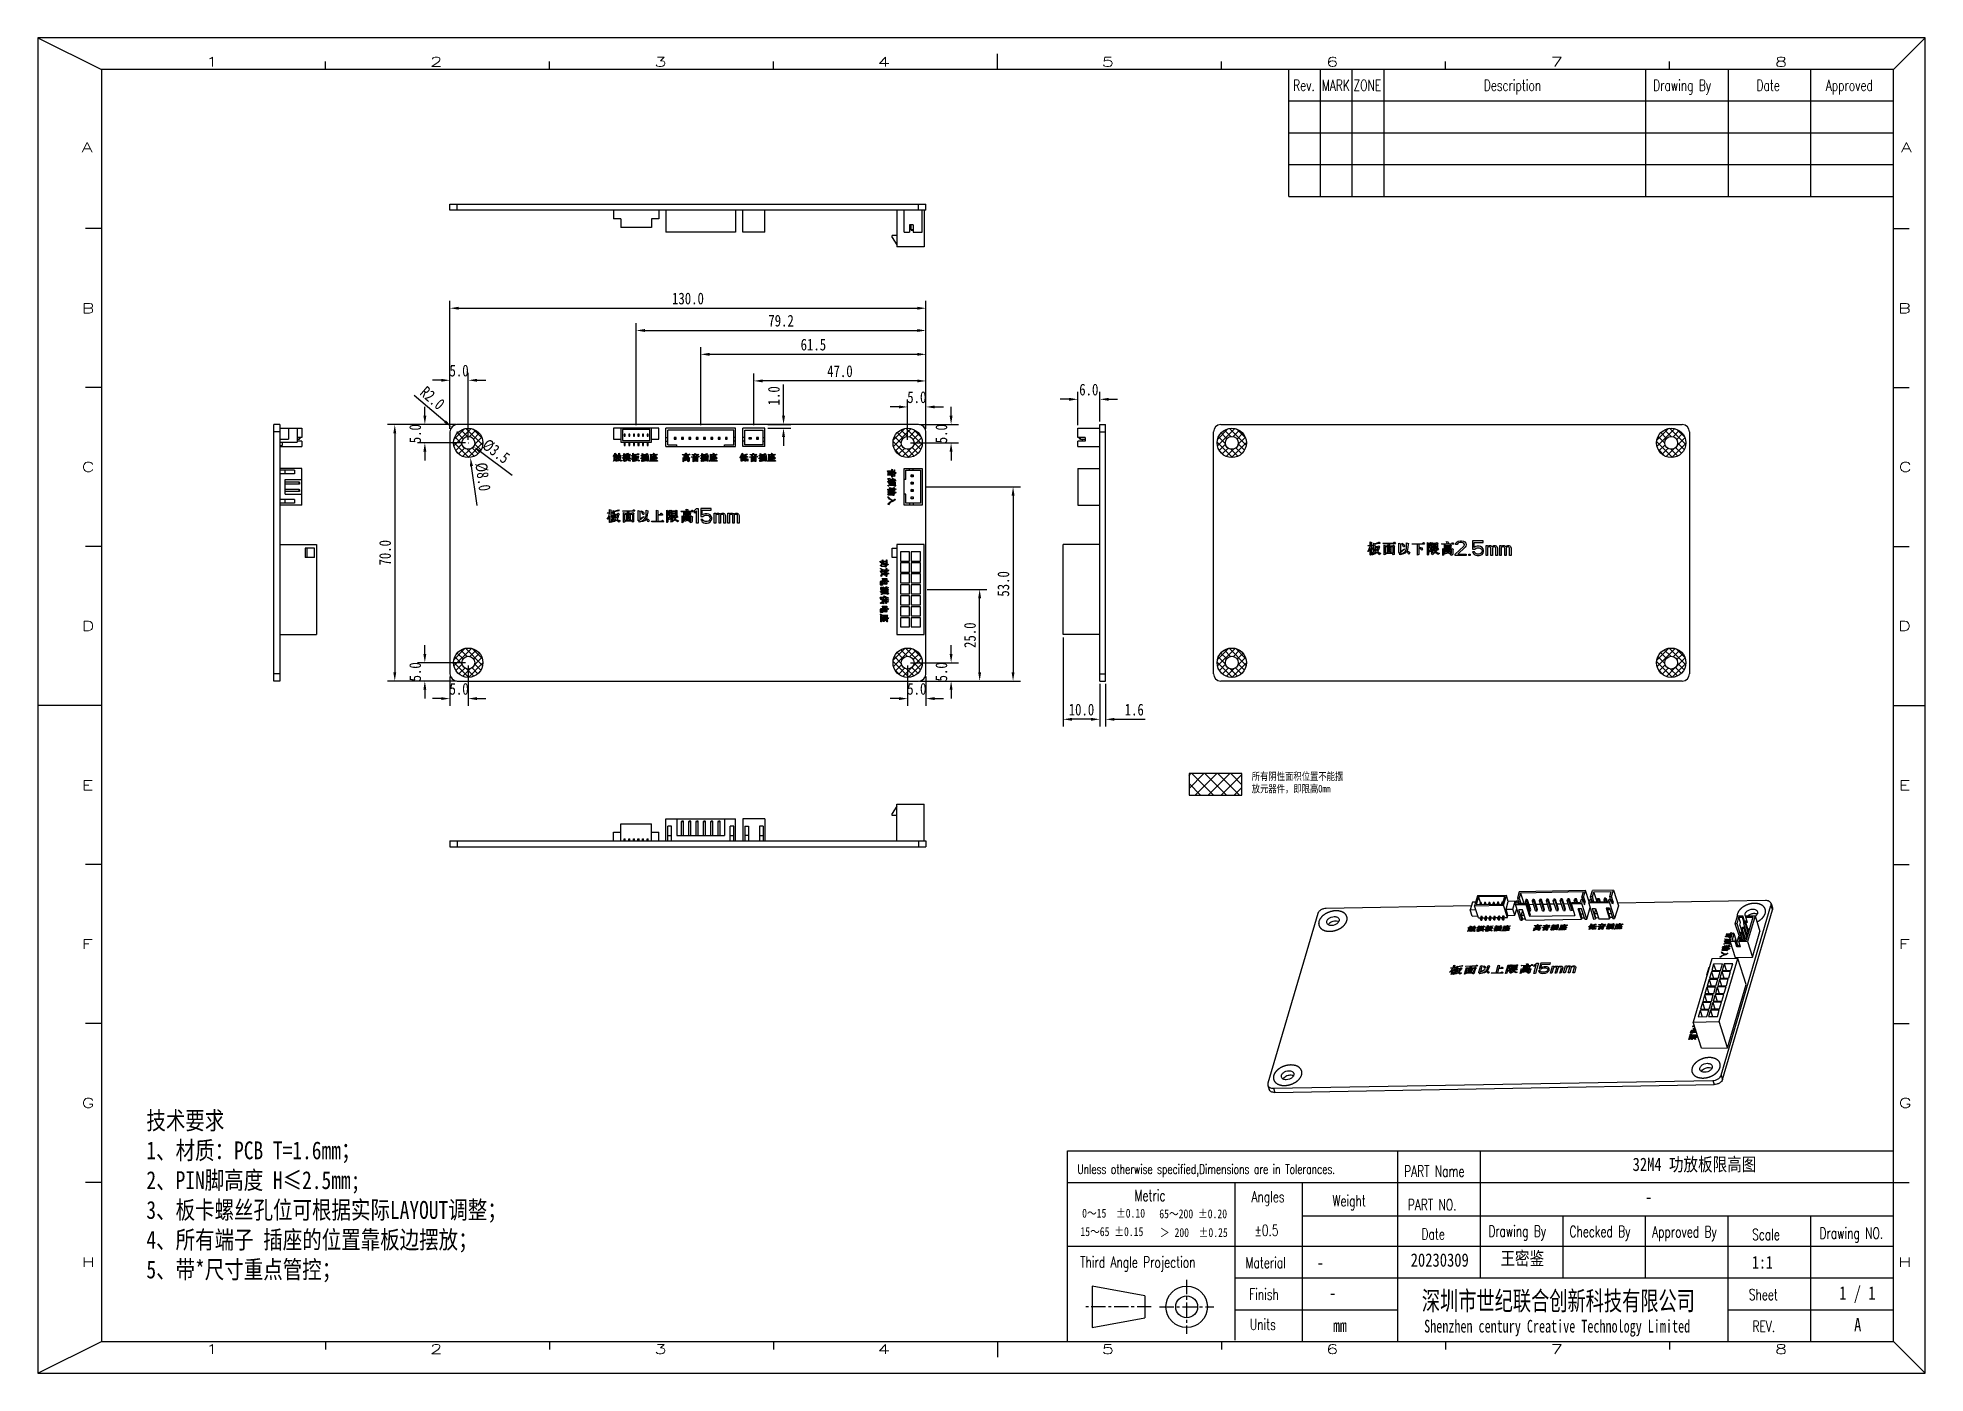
# Model space of a CAD drawing. Header units: inches. Extents: x 716 to 1232, y -1720 to -1356.
import ezdxf

# ---------------------------------------------------------------- set-up
doc = ezdxf.new("R2010")
doc.units = ezdxf.units.IN
doc.header["$LTSCALE"] = 20
doc.header["$MEASUREMENT"] = 0
doc.header["$PDMODE"] = 3
doc.header["$PDSIZE"] = 0.3125
doc.linetypes.add('CENTER', pattern=[0.6, 0.375, -0.075, 0.075, -0.075])
doc.linetypes.add('CENTER2', pattern=[28.575, 19.05, -3.175, 3.175, -3.175])
doc.layers.get('0').update_dxf_attribs({"linetype": 'CONTINUOUS'})
doc.layers.get('Defpoints').update_dxf_attribs({"linetype": 'CONTINUOUS'})
for name, color, linetype in [('01___PRT_ALL_DTM_PLN', 7, 'CONTINUOUS'), ('02___PRT_ALL_AXES', 7, 'CONTINUOUS'), ('03___PRT_ALL_CURVES', 7, 'CONTINUOUS'), ('TEXT', 3, 'CONTINUOUS'), ('TITLE', 5, 'CONTINUOUS')]:
    doc.layers.add(name, color=color, linetype=linetype)
doc.layers.add('CENTER', color=1, linetype='CENTER2', lineweight=15)
doc.styles.add('Design', font='', dxfattribs={"width": 0.8})
doc.styles.add('Form', font='romans.shx', dxfattribs={"width": 0.7})
doc.styles.add('LOGO', font='', dxfattribs={"width": 0.7})
doc.styles.get("Standard").update_dxf_attribs({"font": 'STSONG.TTF', "width": 0.8})
doc.styles.get('Design').set_extended_font_data('SimSun')
doc.styles.get('LOGO').set_extended_font_data('SimSun')
doc.dimstyles.get("Standard").update_dxf_attribs({"dimscale": 0.4, "dimtxt": 8, "dimasz": 6, "dimexe": 5, "dimexo": 2, "dimgap": 2.5, "dimtad": 1, "dimdec": 1, "dimzin": 4, "dimdsep": 46, "dimtxsty": 'Standard', "dimcen": 0.09, "dimclrd": 3, "dimclre": 3, "dimclrt": 3, "dimadec": 0, "dimazin": 0, "dimtp": 0.01, "dimtm": 0.01, "dimtfac": 1, "dimtdec": 1, "dimtix": 1, "dimtofl": 0, "dimtmove": 0, "dimatfit": 3, "dimfxl": 0, "dimtolj": 1, "dimtzin": 4, "dimarcsym": 0})

msp = doc.modelspace()

# ---------------------------------------------------------------- texts
at = {"layer": 'TEXT', "attachment_point": 1}
for s, insert, char_height, width in [('{\\fSimSun|b0|i0|c134|p2;所有阴性面积位置不能摆放元器件，即限高Omm}', (1047.63, -1556.46), 2.0305, 25.1814), ('{\\fSimSun|b0|i0|c134|p2;32M4 功放板限高图}', (1151.65, -1661.55), 3.645, 267.3745), ('{\\fSimSun|b0|i0|c134|p2;-}', (1155.04, -1670.4), 3.645, 267.3745), ('{\\fSimSun|b0|i0|c134|p2;-}', (1065.4, -1688.3), 3.645, 61.7192), ('{\\fSimSun|b0|i0|c134|p2;20230309}', (1091.05, -1687.66), 3.645, 61.7192), ('{\\fSimSun|b0|i0|c134|p2;王密鉴}', (1115.56, -1687.23), 3.645, 20.0116), ('{\\fSimSun|b0|i0|c134|p2;-}', (1068.76, -1696.65), 3.645, 61.7192), ('{\\fSimSun|b0|i0|c134|p2;1 / 1}', (1208.09, -1696.65), 3.645, 61.7192), ('{\\fSimSun|b0|i0|c134|p2;A}', (1212.14, -1705.35), 3.645, 61.7192)]:
    msp.add_mtext(s, dxfattribs=dict(at, insert=insert, char_height=char_height, width=width))
at = {"layer": 'TITLE', "color": 0, "insert": (745.76, -1648.98), "char_height": 4.8771, "width": 144.5232, "attachment_point": 1}
msp.add_mtext('{\\fSimSun|b0|i0|c134|p2;技术要求\\P\\C3;1、材质：PCB T=1.6mm；\\P2、PIN脚高度 H≤2.5mm;\\P3、板卡螺丝孔位可根据实际LAYOUT调整；\\P4、所有端子 插座的位置靠板边摆放；\\P5、带*尺寸重点管控；}', dxfattribs=at)

# ---------------------------------------------------------------- blocks, each defined once
blk = doc.blocks.new('10')
at = {"layer": 'TITLE', "color": 0}
for p, q in [((-1113.31, -29.01), (-1113.31, -239.02)), ((-1113.31, -29.01), (-1103.3, -34.01)), ((-816.31, -29.01), (-1113.31, -29.01)), ((-816.31, -29.01), (-821.3, -34.01)), ((-816.31, -239.02), (-816.31, -29.01)), ((-816.31, -239.02), (-821.3, -234.02)), ((-1113.31, -239.02), (-816.31, -239.02))]:
    blk.add_line(p, q, dxfattribs=at)
at = {"layer": 'TITLE', "color": 5}
for p, q in [((-962.3, -34.01), (-962.3, -31.51)), ((-1103.3, -34.01), (-1103.3, -234.02)), ((-821.3, -34.01), (-1103.3, -34.01)), ((-1068.05, -34.01), (-1068.05, -32.76)), ((-1032.8, -34.01), (-1032.8, -32.76)), ((-997.55, -34.01), (-997.55, -32.76)), ((-927.03, -34.01), (-927.03, -32.76)), ((-916.44, -53.96), (-916.44, -34.01)), ((-911.45, -53.96), (-911.45, -34.01)), ((-911.45, -53.96), (-911.45, -34.01)), ((-906.46, -53.96), (-906.46, -34.01)), ((-901.46, -53.96), (-901.46, -34.01)), ((-860.26, -53.96), (-860.26, -34.01)), ((-847.27, -53.96), (-847.27, -34.01)), ((-834.29, -53.96), (-834.29, -34.01)), ((-821.3, -234.02), (-821.3, -34.01)), ((-821.3, -39), (-916.44, -39)), ((-821.3, -44), (-916.44, -44)), ((-821.3, -48.99), (-916.44, -48.99)), ((-916.44, -53.96), (-821.3, -53.96)), ((-1103.3, -59.01), (-1105.8, -59.01)), ((-821.3, -59.01), (-818.81, -59.01)), ((-1103.3, -84.01), (-1105.8, -84.01)), ((-821.3, -84.01), (-818.81, -84.01)), ((-1103.3, -109.01), (-1105.8, -109.01)), ((-821.3, -109.01), (-818.81, -109.01)), ((-1103.3, -134.01), (-1113.31, -134.01)), ((-821.3, -134.01), (-816.3, -134.01)), ((-1103.3, -159.01), (-1105.8, -159.01)), ((-821.3, -159.01), (-818.81, -159.01)), ((-1103.3, -184.01), (-1105.8, -184.01)), ((-821.3, -184.01), (-818.81, -184.01)), ((-951.28, -204.06), (-821.3, -204.06)), ((-951.28, -234.02), (-951.28, -204.06)), ((-899.29, -234.02), (-899.29, -204.06)), ((-886.29, -224.03), (-886.29, -204.06)), ((-1103.3, -209.01), (-1105.8, -209.01)), ((-951.28, -209.05), (-821.3, -209.05)), ((-924.87, -233.82), (-924.87, -209.05)), ((-914.29, -234.02), (-914.29, -209.05)), ((-821.3, -209.01), (-818.81, -209.01)), ((-914.29, -214.25), (-821.3, -214.25)), ((-873.3, -224.03), (-873.3, -214.25)), ((-860.3, -224.03), (-860.3, -214.25)), ((-847.31, -234.02), (-847.31, -214.25)), ((-834.31, -234.02), (-834.31, -214.25)), ((-951.28, -219.04), (-821.3, -219.04)), ((-924.87, -224.03), (-821.3, -224.03)), ((-924.87, -229.03), (-899.29, -229.03)), ((-847.31, -229.03), (-821.3, -229.03)), ((-1103.3, -234.02), (-821.3, -234.02)), ((-1068.05, -234.02), (-1068.05, -235.27)), ((-1032.8, -234.02), (-1032.8, -235.27)), ((-997.55, -234.02), (-997.55, -235.27)), ((-962.3, -234.02), (-962.3, -236.52)), ((-891.78, -234.02), (-891.78, -235.27)), ((-856.53, -234.02), (-856.53, -235.27))]:
    blk.add_line(p, q, dxfattribs=at)
at = {"layer": 'TITLE', "color": 251}
for p, q in [((-891.78, -34.01), (-891.78, -32.76)), ((-856.53, -34.01), (-856.53, -32.76)), ((-1113.31, -239.02), (-1103.3, -234.02)), ((-927.03, -234.02), (-927.03, -235.27))]:
    blk.add_line(p, q, dxfattribs=at)
at = {"layer": 'TITLE'}
for p, q in [((-947.4, -225.32), (-947.4, -231.84)), ((-939.08, -226.86), (-947.4, -225.32)), ((-939.08, -226.86), (-939.08, -230.3)), ((-947.4, -231.84), (-939.08, -230.3))]:
    blk.add_line(p, q, dxfattribs=at)
at = {"layer": 'TITLE', "color": 1, "linetype": 'CENTER', "ltscale": 0.3}
for p, q in [((-932.52, -224.32), (-932.52, -232.84)), ((-938.08, -228.58), (-948.4, -228.58)), ((-936.78, -228.58), (-928.26, -228.58))]:
    blk.add_line(p, q, dxfattribs=at)
at = {"layer": 'TITLE'}
for radius in [3.26, 1.72]:
    blk.add_circle((-932.52, -228.58), radius, dxfattribs=at)
at = {"layer": 'TITLE', "color": 6, "style": 'Form', "width": 1.5}
for s, p in [('1', (-1086.86, -33.54)), ('2', (-1051.56, -33.54)), ('3', (-1016.29, -33.54)), ('4', (-981.14, -33.54)), ('5', (-945.87, -33.54)), ('6', (-910.57, -33.54)), ('7', (-875.24, -33.54)), ('8', (-839.96, -33.54)), ('A', (-1106.4, -47)), ('A', (-820.14, -47)), ('B', (-1106.4, -72.3)), ('B', (-820.56, -72.3)), ('C', (-1106.4, -97.25)), ('C', (-820.46, -97.25)), ('D', (-1106.4, -122.26)), ('D', (-820.56, -122.26)), ('E', (-1106.4, -147.33)), ('E', (-820.46, -147.33)), ('F', (-1106.4, -172.3)), ('F', (-820.46, -172.3)), ('G', (-1106.4, -197.27)), ('G', (-820.46, -197.27)), ('H', (-1106.4, -222.3)), ('H', (-820.56, -222.3)), ('1', (-1086.86, -235.98)), ('2', (-1051.56, -235.98)), ('3', (-1016.29, -235.98)), ('4', (-981.14, -235.98)), ('5', (-945.87, -235.98)), ('6', (-910.57, -235.98)), ('7', (-875.24, -235.98)), ('8', (-839.96, -235.98))]:
    blk.add_text(s, height=1.5, dxfattribs=at).set_placement(p)
at = {"layer": 'TITLE', "color": 0}
for s, height, style, width, p in [('Rev.', 1.748, 'Form', 0.7, (-915.74, -37.36)), ('MARK', 1.748, 'Form', 0.7, (-911.27, -37.36)), ('ZONE', 1.748, 'Form', 0.7, (-906.28, -37.36)), ('Description', 1.748, 'Form', 0.7, (-885.75, -37.36)), ('Drawing By', 1.748, 'Form', 0.7, (-859.12, -37.36)), ('Date', 1.748, 'Form', 0.7, (-842.86, -37.36)), ('Approved', 1.748, 'Form', 0.7, (-831.96, -37.36)), ('Unless otherwise specified,Dimensions are in Tolerances.', 1.4983, 'Form', 0.7, (-949.71, -207.67)), ('PART Name', 1.748, 'Form', 0.7, (-898.31, -208.12)), ('Metric', 1.748, 'Form', 0.7, (-940.72, -211.94)), ('Angles', 1.748, 'Form', 0.7, (-922.3, -212.13)), ('0～15  %%P0.10', 1.4, 'Design', 0.8, (-948.97, -214.55)), ('65～200 %%P0.20', 1.4, 'Design', 0.8, (-936.83, -214.65)), ('Weight', 1.748, 'Form', 0.7, (-909.57, -212.77)), ('PART NO.', 1.748, 'Form', 0.7, (-897.74, -213.4)), ('15～65 %%P0.15', 1.4, 'Design', 0.8, (-949.24, -217.45)), ('＞ 200  %%P0.25 ', 1.4, 'Design', 0.8, (-936.72, -217.6)), ('%%p0.5', 1.748, 'Form', 0.7, (-921.86, -217.42)), ('Date', 1.748, 'Form', 0.7, (-895.56, -218)), ('Drawing By', 1.748, 'Form', 0.7, (-885.05, -217.55)), ('Checked By', 1.748, 'Form', 0.7, (-872.27, -217.6)), ('Approved By', 1.748, 'Form', 0.7, (-859.29, -217.65)), ('Scale', 1.748, 'Form', 0.7, (-843.55, -218.07)), ('Drawing NO.', 1.748, 'Form', 0.7, (-832.92, -217.87)), ('Third Angle Projection', 1.748, 'Form', 0.7, (-949.26, -222.42)), ('Material', 1.748, 'Form', 0.7, (-923.24, -222.5)), ('Finish', 1.748, 'Form', 0.7, (-922.67, -227.47)), ('深圳市世纪联合创新科技有限公司', 3, 'LOGO', 0.7, (-895.51, -229.13)), ('Sheet', 1.748, 'Form', 0.7, (-844.07, -227.53)), ('Units', 1.748, 'Form', 0.7, (-922.6, -232.21)), ('Shenzhen century Creative Technology Limited', 1.9977, 'LOGO', 0.7, (-895.15, -232.62)), ('REV.', 1.748, 'Form', 0.7, (-843.47, -232.52))]:
    blk.add_text(s, height=height, dxfattribs=dict(at, style=style, width=width)).set_placement(p)
at = {"layer": 'TITLE', "color": 3, "ltscale": 10, "style": 'Design', "width": 0.8}
for tag, p in [('SCALE', (-843.55, -222.57)), ('SHEET', (-830.42, -227.68)), ('UNITS', (-909.5, -232.53)), ('REV', (-828.94, -232.54))]:
    blk.add_attdef(tag, p, '', height=2, dxfattribs=at)
blk = doc.blocks.new('*D21')
at = {"layer": '01___PRT_ALL_DTM_PLN', "color": 3, "lineweight": -2}
for p, q in [((828.67, -1462.65), (828.67, -1427.7)), ((958.67, -1462.65), (958.67, -1427.7)), ((831.07, -1429.7), (956.27, -1429.7))]:
    blk.add_line(p, q, dxfattribs=at)
at = {"layer": '01___PRT_ALL_DTM_PLN', "color": 3}
for points in [[(831.07, -1429.3), (831.07, -1430.1), (828.67, -1429.7)], [(956.27, -1430.1), (956.27, -1429.3), (958.67, -1429.7)]]:
    blk.add_solid(points, dxfattribs=at)
at = {"layer": 'Defpoints', "color": 0}
for p in [(958.67, -1429.7), (828.67, -1463.45), (958.67, -1463.45)]:
    blk.add_point(p, dxfattribs=at)
at = {"layer": '01___PRT_ALL_DTM_PLN', "color": 3, "insert": (893.67, -1427.07), "char_height": 3.2, "attachment_point": 5}
blk.add_mtext('\\A1;130.0', dxfattribs=at)
blk = doc.blocks.new('*D22')
at = {"layer": '01___PRT_ALL_DTM_PLN', "color": 3, "lineweight": -2}
for p, q in [((828.67, -1462.65), (828.67, -1447.37)), ((833.67, -1465.65), (833.67, -1447.37)), ((826.27, -1449.37), (823.87, -1449.37)), ((836.07, -1449.37), (838.47, -1449.37))]:
    blk.add_line(p, q, dxfattribs=at)
at = {"layer": '01___PRT_ALL_DTM_PLN', "color": 3}
for points in [[(826.27, -1449.77), (826.27, -1448.97), (828.67, -1449.37)], [(836.07, -1448.97), (836.07, -1449.77), (833.67, -1449.37)]]:
    blk.add_solid(points, dxfattribs=at)
at = {"layer": 'Defpoints', "color": 0}
for p in [(833.67, -1449.37), (828.67, -1463.45), (833.67, -1466.45)]:
    blk.add_point(p, dxfattribs=at)
at = {"layer": '01___PRT_ALL_DTM_PLN', "color": 3, "insert": (831.16, -1446.74), "char_height": 3.2, "attachment_point": 5}
blk.add_mtext('\\A1;5.0', dxfattribs=at)
blk = doc.blocks.new('*D23')
at = {"layer": '01___PRT_ALL_DTM_PLN', "color": 3, "lineweight": -2}
for p, q in [((821.81, -1459.05), (821.81, -1456.65)), ((830.41, -1461.45), (819.81, -1461.45)), ((832.87, -1466.45), (819.81, -1466.45)), ((821.81, -1468.85), (821.81, -1471.25))]:
    blk.add_line(p, q, dxfattribs=at)
at = {"layer": '01___PRT_ALL_DTM_PLN', "color": 3}
for points in [[(821.41, -1459.05), (822.21, -1459.05), (821.81, -1461.45)], [(822.21, -1468.85), (821.41, -1468.85), (821.81, -1466.45)]]:
    blk.add_solid(points, dxfattribs=at)
at = {"layer": 'Defpoints', "color": 0}
for p in [(831.21, -1461.45), (821.81, -1466.45), (833.67, -1466.45)]:
    blk.add_point(p, dxfattribs=at)
at = {"layer": '01___PRT_ALL_DTM_PLN', "color": 3, "insert": (819.18, -1463.95), "char_height": 3.2, "attachment_point": 5, "rotation": 90}
blk.add_mtext('\\A1;5.0', dxfattribs=at)
blk = doc.blocks.new('*D24')
at = {"layer": '01___PRT_ALL_DTM_PLN', "color": 3, "lineweight": -2}
for p, q in [((828.67, -1530.25), (828.67, -1538.25)), ((833.67, -1527.25), (833.67, -1538.25)), ((826.27, -1536.25), (823.87, -1536.25)), ((836.07, -1536.25), (838.47, -1536.25))]:
    blk.add_line(p, q, dxfattribs=at)
at = {"layer": '01___PRT_ALL_DTM_PLN', "color": 3}
for points in [[(826.27, -1536.65), (826.27, -1535.85), (828.67, -1536.25)], [(836.07, -1535.85), (836.07, -1536.65), (833.67, -1536.25)]]:
    blk.add_solid(points, dxfattribs=at)
at = {"layer": 'Defpoints', "color": 0}
for p in [(828.67, -1529.45), (833.67, -1526.45), (833.67, -1536.25)]:
    blk.add_point(p, dxfattribs=at)
at = {"layer": '01___PRT_ALL_DTM_PLN', "color": 3, "insert": (831.17, -1533.61), "char_height": 3.2, "attachment_point": 5}
blk.add_mtext('\\A1;5.0', dxfattribs=at)
blk = doc.blocks.new('*D25')
at = {"layer": '01___PRT_ALL_DTM_PLN', "color": 3, "lineweight": -2}
for p, q in [((821.81, -1524.05), (821.81, -1521.65)), ((832.87, -1526.45), (819.81, -1526.45)), ((830.41, -1531.45), (819.81, -1531.45)), ((821.81, -1533.85), (821.81, -1536.25))]:
    blk.add_line(p, q, dxfattribs=at)
at = {"layer": '01___PRT_ALL_DTM_PLN', "color": 3}
for points in [[(821.41, -1524.05), (822.21, -1524.05), (821.81, -1526.45)], [(822.21, -1533.85), (821.41, -1533.85), (821.81, -1531.45)]]:
    blk.add_solid(points, dxfattribs=at)
at = {"layer": 'Defpoints', "color": 0}
for p in [(821.81, -1526.45), (833.67, -1526.45), (831.21, -1531.45)]:
    blk.add_point(p, dxfattribs=at)
at = {"layer": '01___PRT_ALL_DTM_PLN', "color": 3, "insert": (819.18, -1528.95), "char_height": 3.2, "attachment_point": 5, "rotation": 90}
blk.add_mtext('\\A1;5.0', dxfattribs=at)
blk = doc.blocks.new('*D28')
at = {"layer": '01___PRT_ALL_DTM_PLN', "color": 3, "lineweight": -2}
for p, q in [((951.27, -1456.65), (948.87, -1456.65)), ((953.67, -1465.65), (953.67, -1454.65)), ((958.67, -1462.65), (958.67, -1454.65)), ((961.07, -1456.65), (963.47, -1456.65))]:
    blk.add_line(p, q, dxfattribs=at)
at = {"layer": '01___PRT_ALL_DTM_PLN', "color": 3}
for points in [[(951.27, -1457.05), (951.27, -1456.25), (953.67, -1456.65)], [(961.07, -1456.25), (961.07, -1457.05), (958.67, -1456.65)]]:
    blk.add_solid(points, dxfattribs=at)
at = {"layer": 'Defpoints', "color": 0}
for p in [(953.67, -1456.65), (958.67, -1463.45), (953.67, -1466.45)]:
    blk.add_point(p, dxfattribs=at)
at = {"layer": '01___PRT_ALL_DTM_PLN', "color": 3, "insert": (956.17, -1454.01), "char_height": 3.2, "attachment_point": 5}
blk.add_mtext('\\A1;5.0', dxfattribs=at)
blk = doc.blocks.new('*D29')
at = {"layer": '01___PRT_ALL_DTM_PLN', "color": 3, "lineweight": -2}
for p, q in [((965.53, -1459.05), (965.53, -1456.65)), ((956.94, -1461.45), (967.53, -1461.45)), ((954.47, -1466.45), (967.53, -1466.45)), ((965.53, -1468.85), (965.53, -1471.25))]:
    blk.add_line(p, q, dxfattribs=at)
at = {"layer": '01___PRT_ALL_DTM_PLN', "color": 3}
for points in [[(965.13, -1459.05), (965.93, -1459.05), (965.53, -1461.45)], [(965.93, -1468.85), (965.13, -1468.85), (965.53, -1466.45)]]:
    blk.add_solid(points, dxfattribs=at)
at = {"layer": 'Defpoints', "color": 0}
for p in [(956.14, -1461.45), (953.67, -1466.45), (965.53, -1466.45)]:
    blk.add_point(p, dxfattribs=at)
at = {"layer": '01___PRT_ALL_DTM_PLN', "color": 3, "insert": (962.89, -1463.95), "char_height": 3.2, "attachment_point": 5, "rotation": 90}
blk.add_mtext('\\A1;5.0', dxfattribs=at)
blk = doc.blocks.new('*D26')
at = {"layer": '01___PRT_ALL_DTM_PLN', "color": 3, "lineweight": -2}
for p, q in [((953.67, -1527.25), (953.67, -1538.25)), ((958.67, -1530.25), (958.67, -1538.25)), ((951.27, -1536.25), (948.87, -1536.25)), ((961.07, -1536.25), (963.47, -1536.25))]:
    blk.add_line(p, q, dxfattribs=at)
at = {"layer": '01___PRT_ALL_DTM_PLN', "color": 3}
for points in [[(951.27, -1536.65), (951.27, -1535.85), (953.67, -1536.25)], [(961.07, -1535.85), (961.07, -1536.65), (958.67, -1536.25)]]:
    blk.add_solid(points, dxfattribs=at)
at = {"layer": 'Defpoints', "color": 0}
for p in [(953.67, -1526.45), (958.67, -1529.45), (953.67, -1536.25)]:
    blk.add_point(p, dxfattribs=at)
at = {"layer": '01___PRT_ALL_DTM_PLN', "color": 3, "insert": (956.17, -1533.61), "char_height": 3.2, "attachment_point": 5}
blk.add_mtext('\\A1;5.0', dxfattribs=at)
blk = doc.blocks.new('*D27')
at = {"layer": '01___PRT_ALL_DTM_PLN', "color": 3, "lineweight": -2}
for p, q in [((965.53, -1524.05), (965.53, -1521.65)), ((954.47, -1526.45), (967.53, -1526.45)), ((956.94, -1531.45), (967.53, -1531.45)), ((965.53, -1533.85), (965.53, -1536.25))]:
    blk.add_line(p, q, dxfattribs=at)
at = {"layer": '01___PRT_ALL_DTM_PLN', "color": 3}
for points in [[(965.13, -1524.05), (965.93, -1524.05), (965.53, -1526.45)], [(965.93, -1533.85), (965.13, -1533.85), (965.53, -1531.45)]]:
    blk.add_solid(points, dxfattribs=at)
at = {"layer": 'Defpoints', "color": 0}
for p in [(953.67, -1526.45), (965.53, -1526.45), (956.14, -1531.45)]:
    blk.add_point(p, dxfattribs=at)
at = {"layer": '01___PRT_ALL_DTM_PLN', "color": 3, "insert": (962.89, -1528.95), "char_height": 3.2, "attachment_point": 5, "rotation": 90}
blk.add_mtext('\\A1;5.0', dxfattribs=at)
blk = doc.blocks.new('*D30')
at = {"layer": '01___PRT_ALL_DTM_PLN', "color": 3, "lineweight": -2}
for p, q in [((818.85, -1453.39), (827.32, -1460.6)), ((830.64, -1463.45), (830.71, -1463.45)), ((830.67, -1463.49), (830.67, -1463.41))]:
    blk.add_line(p, q, dxfattribs=at)
at = {"layer": '01___PRT_ALL_DTM_PLN', "color": 3}
blk.add_solid([(827.06, -1460.9), (827.58, -1460.29), (829.15, -1462.15)], dxfattribs=at)
at = {"layer": 'Defpoints', "color": 0}
for p in [(829.15, -1462.15), (830.67, -1463.45)]:
    blk.add_point(p, dxfattribs=at)
at = {"layer": '01___PRT_ALL_DTM_PLN', "color": 3, "insert": (823.89, -1454.21), "char_height": 3.2, "attachment_point": 5, "rotation": 319.5961}
blk.add_mtext('\\A1;R2.0', dxfattribs=at)
blk = doc.blocks.new('*D31')
at = {"layer": '01___PRT_ALL_DTM_PLN', "color": 3, "lineweight": -2}
for p, q in [((911.67, -1461.65), (911.67, -1447.55)), ((958.67, -1462.65), (958.67, -1447.55)), ((956.27, -1449.55), (914.07, -1449.55))]:
    blk.add_line(p, q, dxfattribs=at)
at = {"layer": '01___PRT_ALL_DTM_PLN', "color": 3}
for points in [[(914.07, -1449.15), (914.07, -1449.95), (911.67, -1449.55)], [(956.27, -1449.95), (956.27, -1449.15), (958.67, -1449.55)]]:
    blk.add_solid(points, dxfattribs=at)
at = {"layer": 'Defpoints', "color": 0}
for p in [(911.67, -1449.55), (911.67, -1462.45), (958.67, -1463.45)]:
    blk.add_point(p, dxfattribs=at)
at = {"layer": '01___PRT_ALL_DTM_PLN', "color": 3, "insert": (935.17, -1446.91), "char_height": 3.2, "attachment_point": 5}
blk.add_mtext('\\A1;47.0', dxfattribs=at)
blk = doc.blocks.new('*D32')
at = {"layer": '01___PRT_ALL_DTM_PLN', "color": 3, "lineweight": -2}
for p, q in [((897.17, -1461.65), (897.17, -1440.29)), ((899.57, -1442.29), (956.27, -1442.29)), ((958.67, -1462.65), (958.67, -1440.29))]:
    blk.add_line(p, q, dxfattribs=at)
at = {"layer": '01___PRT_ALL_DTM_PLN', "color": 3}
for points in [[(899.57, -1441.89), (899.57, -1442.69), (897.17, -1442.29)], [(956.27, -1442.69), (956.27, -1441.89), (958.67, -1442.29)]]:
    blk.add_solid(points, dxfattribs=at)
at = {"layer": 'Defpoints', "color": 0}
for p in [(958.67, -1442.29), (897.17, -1462.45), (958.67, -1463.45)]:
    blk.add_point(p, dxfattribs=at)
at = {"layer": '01___PRT_ALL_DTM_PLN', "color": 3, "insert": (927.92, -1439.65), "char_height": 3.2, "attachment_point": 5}
blk.add_mtext('\\A1;61.5', dxfattribs=at)
blk = doc.blocks.new('*D33')
at = {"layer": '01___PRT_ALL_DTM_PLN', "color": 3, "lineweight": -2}
for p, q in [((879.52, -1461.65), (879.52, -1433.78)), ((881.92, -1435.78), (956.27, -1435.78)), ((958.67, -1462.65), (958.67, -1433.78))]:
    blk.add_line(p, q, dxfattribs=at)
at = {"layer": '01___PRT_ALL_DTM_PLN', "color": 3}
for points in [[(881.92, -1435.38), (881.92, -1436.18), (879.52, -1435.78)], [(956.27, -1436.18), (956.27, -1435.38), (958.67, -1435.78)]]:
    blk.add_solid(points, dxfattribs=at)
at = {"layer": 'Defpoints', "color": 0}
for p in [(958.67, -1435.78), (879.52, -1462.45), (958.67, -1463.45)]:
    blk.add_point(p, dxfattribs=at)
at = {"layer": '01___PRT_ALL_DTM_PLN', "color": 3, "insert": (919.1, -1433.13), "char_height": 3.2, "attachment_point": 5}
blk.add_mtext('\\A1;79.2', dxfattribs=at)
blk = doc.blocks.new('*D34')
at = {"layer": '01___PRT_ALL_DTM_PLN', "color": 3, "lineweight": -2}
for p, q in [((919.77, -1459.05), (919.77, -1450.56)), ((915.47, -1461.45), (921.77, -1461.45)), ((915.47, -1462.45), (921.77, -1462.45)), ((919.77, -1464.85), (919.77, -1467.25))]:
    blk.add_line(p, q, dxfattribs=at)
at = {"layer": '01___PRT_ALL_DTM_PLN', "color": 3}
for points in [[(919.37, -1459.05), (920.17, -1459.05), (919.77, -1461.45)], [(920.17, -1464.85), (919.37, -1464.85), (919.77, -1462.45)]]:
    blk.add_solid(points, dxfattribs=at)
at = {"layer": 'Defpoints', "color": 0}
for p in [(914.67, -1461.45), (914.67, -1462.45), (919.77, -1461.45)]:
    blk.add_point(p, dxfattribs=at)
at = {"layer": '01___PRT_ALL_DTM_PLN', "color": 3, "insert": (917.14, -1453.61), "char_height": 3.2, "attachment_point": 5, "rotation": 90}
blk.add_mtext('\\A1;1.0', dxfattribs=at)
blk = doc.blocks.new('*D35')
at = {"layer": '01___PRT_ALL_DTM_PLN', "color": 3, "lineweight": -2}
for p, q in [((829.87, -1461.45), (811.6, -1461.45)), ((813.6, -1463.85), (813.6, -1529.05)), ((829.61, -1531.45), (811.6, -1531.45))]:
    blk.add_line(p, q, dxfattribs=at)
at = {"layer": '01___PRT_ALL_DTM_PLN', "color": 3}
for points in [[(814, -1463.85), (813.2, -1463.85), (813.6, -1461.45)], [(813.2, -1529.05), (814, -1529.05), (813.6, -1531.45)]]:
    blk.add_solid(points, dxfattribs=at)
at = {"layer": 'Defpoints', "color": 0}
for p in [(830.67, -1461.45), (813.6, -1531.45), (830.41, -1531.45)]:
    blk.add_point(p, dxfattribs=at)
at = {"layer": '01___PRT_ALL_DTM_PLN', "color": 3, "insert": (810.96, -1496.45), "char_height": 3.2, "attachment_point": 5, "rotation": 90}
blk.add_mtext('\\A1;70.0', dxfattribs=at)
blk = doc.blocks.new('*D36')
at = {"layer": '01___PRT_ALL_DTM_PLN', "color": 3, "lineweight": -2}
for p, q in [((833.64, -1466.45), (833.71, -1466.45)), ((833.67, -1466.49), (833.67, -1466.41)), ((845.65, -1475.35), (837, -1468.93))]:
    blk.add_line(p, q, dxfattribs=at)
at = {"layer": '01___PRT_ALL_DTM_PLN', "color": 3}
blk.add_solid([(837.24, -1468.6), (836.77, -1469.25), (835.08, -1467.49)], dxfattribs=at)
at = {"layer": 'Defpoints', "color": 0}
for p in [(832.27, -1465.41), (835.08, -1467.49)]:
    blk.add_point(p, dxfattribs=at)
at = {"layer": '01___PRT_ALL_DTM_PLN', "color": 3, "insert": (841.23, -1468.78), "char_height": 3.2, "attachment_point": 5, "rotation": 323.3779}
blk.add_mtext('\\A1;%%c3.5', dxfattribs=at)
blk = doc.blocks.new('*D37')
at = {"layer": '01___PRT_ALL_DTM_PLN', "color": 3, "lineweight": -2}
for p, q in [((833.64, -1466.45), (833.71, -1466.45)), ((833.67, -1466.49), (833.67, -1466.41)), ((836.07, -1483.51), (834.56, -1472.79))]:
    blk.add_line(p, q, dxfattribs=at)
at = {"layer": '01___PRT_ALL_DTM_PLN', "color": 3}
blk.add_solid([(834.96, -1472.73), (834.17, -1472.84), (834.23, -1470.41)], dxfattribs=at)
at = {"layer": 'Defpoints', "color": 0}
for p in [(833.12, -1462.49), (834.23, -1470.41)]:
    blk.add_point(p, dxfattribs=at)
at = {"layer": '01___PRT_ALL_DTM_PLN', "color": 3, "insert": (837.64, -1475.72), "char_height": 3.2, "attachment_point": 5, "rotation": 277.9962}
blk.add_mtext('\\A1;%%c8.0', dxfattribs=at)
blk = doc.blocks.new('*D38')
at = {"layer": '01___PRT_ALL_DTM_PLN', "color": 3, "lineweight": -2}
for p, q in [((958.97, -1506.45), (975.33, -1506.45)), ((973.33, -1529.05), (973.33, -1508.85)), ((957.74, -1531.45), (975.33, -1531.45))]:
    blk.add_line(p, q, dxfattribs=at)
at = {"layer": '01___PRT_ALL_DTM_PLN', "color": 3}
for points in [[(973.73, -1508.85), (972.93, -1508.85), (973.33, -1506.45)], [(972.93, -1529.05), (973.73, -1529.05), (973.33, -1531.45)]]:
    blk.add_solid(points, dxfattribs=at)
at = {"layer": 'Defpoints', "color": 0}
for p in [(958.17, -1506.45), (973.33, -1506.45), (956.94, -1531.45)]:
    blk.add_point(p, dxfattribs=at)
at = {"layer": '01___PRT_ALL_DTM_PLN', "color": 3, "insert": (970.69, -1518.95), "char_height": 3.2, "attachment_point": 5, "rotation": 90}
blk.add_mtext('\\A1;25.0', dxfattribs=at)
blk = doc.blocks.new('*D39')
at = {"layer": '01___PRT_ALL_DTM_PLN', "color": 3, "lineweight": -2}
for p, q in [((958.47, -1478.45), (984.46, -1478.45)), ((982.46, -1480.85), (982.46, -1529.05)), ((957.47, -1531.45), (984.46, -1531.45))]:
    blk.add_line(p, q, dxfattribs=at)
at = {"layer": '01___PRT_ALL_DTM_PLN', "color": 3}
for points in [[(982.86, -1480.85), (982.06, -1480.85), (982.46, -1478.45)], [(982.06, -1529.05), (982.86, -1529.05), (982.46, -1531.45)]]:
    blk.add_solid(points, dxfattribs=at)
at = {"layer": 'Defpoints', "color": 0}
for p in [(957.67, -1478.45), (956.67, -1531.45), (982.46, -1531.45)]:
    blk.add_point(p, dxfattribs=at)
at = {"layer": '01___PRT_ALL_DTM_PLN', "color": 3, "insert": (979.82, -1504.95), "char_height": 3.2, "attachment_point": 5, "rotation": 90}
blk.add_mtext('\\A1;53.0', dxfattribs=at)
blk = doc.blocks.new('*D40')
at = {"layer": '01___PRT_ALL_DTM_PLN', "color": 3, "lineweight": -2}
for p, q in [((996.14, -1519.55), (996.14, -1543.91)), ((1006.14, -1532.25), (1006.14, -1543.91)), ((1003.74, -1541.91), (998.54, -1541.91))]:
    blk.add_line(p, q, dxfattribs=at)
at = {"layer": '01___PRT_ALL_DTM_PLN', "color": 3}
for points in [[(998.54, -1541.51), (998.54, -1542.31), (996.14, -1541.91)], [(1003.74, -1542.31), (1003.74, -1541.51), (1006.14, -1541.91)]]:
    blk.add_solid(points, dxfattribs=at)
at = {"layer": 'Defpoints', "color": 0}
for p in [(996.14, -1518.75), (1006.14, -1531.45), (996.14, -1541.91)]:
    blk.add_point(p, dxfattribs=at)
at = {"layer": '01___PRT_ALL_DTM_PLN', "color": 3, "insert": (1001.14, -1539.28), "char_height": 3.2, "attachment_point": 5}
blk.add_mtext('\\A1;10.0', dxfattribs=at)
blk = doc.blocks.new('*D41')
at = {"layer": '01___PRT_ALL_DTM_PLN', "color": 3, "lineweight": -2}
for p, q in [((1006.14, -1532.25), (1006.14, -1543.91)), ((1007.74, -1532.25), (1007.74, -1543.91)), ((1003.74, -1541.91), (1001.34, -1541.91)), ((1010.14, -1541.91), (1018.57, -1541.91))]:
    blk.add_line(p, q, dxfattribs=at)
at = {"layer": '01___PRT_ALL_DTM_PLN', "color": 3}
for points in [[(1003.74, -1542.31), (1003.74, -1541.51), (1006.14, -1541.91)], [(1010.14, -1541.51), (1010.14, -1542.31), (1007.74, -1541.91)]]:
    blk.add_solid(points, dxfattribs=at)
at = {"layer": 'Defpoints', "color": 0}
for p in [(1006.14, -1531.45), (1007.74, -1531.45), (1007.74, -1541.91)]:
    blk.add_point(p, dxfattribs=at)
at = {"layer": '01___PRT_ALL_DTM_PLN', "color": 3, "insert": (1015.55, -1539.28), "char_height": 3.2, "attachment_point": 5}
blk.add_mtext('\\A1;1.6', dxfattribs=at)
blk = doc.blocks.new('*D42')
at = {"layer": '01___PRT_ALL_DTM_PLN', "color": 3, "lineweight": -2}
for p, q in [((1000.14, -1461.65), (1000.14, -1452.57)), ((1006.14, -1460.65), (1006.14, -1452.57)), ((997.74, -1454.57), (995.34, -1454.57)), ((1008.54, -1454.57), (1010.94, -1454.57))]:
    blk.add_line(p, q, dxfattribs=at)
at = {"layer": '01___PRT_ALL_DTM_PLN', "color": 3}
for points in [[(997.74, -1454.97), (997.74, -1454.17), (1000.14, -1454.57)], [(1008.54, -1454.17), (1008.54, -1454.97), (1006.14, -1454.57)]]:
    blk.add_solid(points, dxfattribs=at)
at = {"layer": 'Defpoints', "color": 0}
for p in [(1000.14, -1454.57), (1000.14, -1462.45), (1006.14, -1461.45)]:
    blk.add_point(p, dxfattribs=at)
at = {"layer": '01___PRT_ALL_DTM_PLN', "color": 3, "insert": (1003.14, -1451.93), "char_height": 3.2, "attachment_point": 5}
blk.add_mtext('\\A1;6.0', dxfattribs=at)

# ---------------------------------------------------------------- dimensions: what is measured, and where the dimension line sits
at = {"layer": '01___PRT_ALL_DTM_PLN', "color": 3}
for base, p1, p2, picture, middle in [((958.67, -1429.7), (828.67, -1463.45), (958.67, -1463.45), '*D21', (893.67, -1427.07)), ((958.67386141, -1435.78012359), (879.52386141, -1462.45008354), (958.67386141, -1463.45008354), '*D33', (919.09886141, -1433.13406298)), ((958.67, -1442.29), (897.17, -1462.45), (958.67, -1463.45), '*D32', (927.92, -1439.65)), ((911.67, -1449.55), (958.67, -1463.45), (911.67, -1462.45), '*D31', (935.17, -1446.91)), ((1000.14, -1454.57), (1006.14, -1461.45), (1000.14, -1462.45), '*D42', (1003.14, -1451.93)), ((996.14, -1541.91), (1006.14, -1531.45), (996.14, -1518.75), '*D40', (1001.14, -1539.28)), ((833.67, -1536.25), (828.67, -1529.45), (833.67, -1526.45), '*D24', (831.17, -1533.61))]:
    dim = msp.add_linear_dim(base=base, p1=p1, p2=p2, dimstyle='Standard', dxfattribs=at)
    dim.commit()
    dim.dimension.update_dxf_attribs({"geometry": picture, "text_midpoint": middle})
for base, p1, p2, picture, middle in [((833.67, -1449.37), (828.67, -1463.45), (833.67, -1466.45), '*D22', (831.16, -1449.37)), ((1007.74, -1541.91), (1006.14, -1531.45), (1007.74, -1531.45), '*D41', (1015.55, -1541.91))]:
    dim = msp.add_linear_dim(base=base, p1=p1, p2=p2, dimstyle='Standard', dxfattribs=at)
    dim.commit()
    dim.dimension.update_dxf_attribs({"geometry": picture, "text_midpoint": middle, "dimtype": 160})
dim = msp.add_radius_dim(center=(830.67, -1463.45), mpoint=(829.15, -1462.15), dimstyle='Standard', dxfattribs=at)
dim.commit()
dim.dimension.update_dxf_attribs({"geometry": '*D30', "text_midpoint": (823.89, -1454.21)})
dim = msp.add_linear_dim(base=(919.77, -1461.45), p1=(914.67, -1462.45), p2=(914.67, -1461.45), angle=90, dimstyle='Standard', dxfattribs=at)
dim.commit()
dim.dimension.update_dxf_attribs({"geometry": '*D34', "text_midpoint": (919.77, -1453.61), "dimtype": 160})
for base, p1, p2, angle, picture, middle in [((953.67, -1456.65), (958.67, -1463.45), (953.67, -1466.45), 180, '*D28', (956.17, -1454.01)), ((821.81, -1466.45), (831.21, -1461.45), (833.67, -1466.45), 90, '*D23', (819.18, -1463.95)), ((965.53, -1466.45), (956.14, -1461.45), (953.67, -1466.45), 90, '*D29', (962.89, -1463.95)), ((813.6, -1531.45), (830.67, -1461.45), (830.41, -1531.45), 90, '*D35', (810.96, -1496.45)), ((982.46, -1531.45), (957.67, -1478.45), (956.67, -1531.45), 90, '*D39', (979.82, -1504.95)), ((973.33, -1506.45), (956.94, -1531.45), (958.17, -1506.45), 90, '*D38', (970.69, -1518.95)), ((821.81, -1526.45), (831.21, -1531.45), (833.67, -1526.45), 270, '*D25', (819.18, -1528.95)), ((965.53, -1526.45), (956.14, -1531.45), (953.67, -1526.45), 270, '*D27', (962.89, -1528.95)), ((953.67, -1536.25), (958.67, -1529.45), (953.67, -1526.45), 180, '*D26', (956.17, -1533.61))]:
    dim = msp.add_linear_dim(base=base, p1=p1, p2=p2, angle=angle, dimstyle='Standard', dxfattribs=at)
    dim.commit()
    dim.dimension.update_dxf_attribs({"geometry": picture, "text_midpoint": middle})
for p1, p2, picture, middle in [((833.12, -1462.49), (834.23, -1470.41), '*D37', (838.1, -1478.97)), ((832.27, -1465.41), (835.08, -1467.49), '*D36', (843.86, -1470.74))]:
    dim = msp.add_diameter_dim_2p(p1=p1, p2=p2, dimstyle='Standard', dxfattribs=at)
    dim.commit()
    dim.dimension.update_dxf_attribs({"geometry": picture, "text_midpoint": middle})

# ---------------------------------------------------------------- hatches: boundary and pattern name
at = {"layer": '01___PRT_ALL_DTM_PLN'}
h = msp.add_hatch(dxfattribs=at)
h.set_pattern_fill('ANSI37', color=4, scale=10, style=0)
h.set_pattern_definition([(45, (-546.8898, 14.6099), (-0.8838835, 0.8838835), []), (135, (-546.8898, 14.6099), (-0.8838835, -0.8838835), [])])
h.paths.add_polyline_path([(829.67, -1466.45, 1), (837.67, -1466.45, 1)])
h.paths.add_polyline_path([(835.42, -1466.45, -1), (831.92, -1466.45, -1)], flags=16)
h.paths.add_polyline_path([(949.67, -1466.45, 1), (957.67, -1466.45, 1)])
h.paths.add_polyline_path([(955.42, -1466.45, -1), (951.92, -1466.45, -1)], flags=16)
h.paths.add_polyline_path([(829.67, -1526.45, 1), (837.67, -1526.45, 1)])
h.paths.add_polyline_path([(835.42, -1526.45, -1), (831.92, -1526.45, -1)], flags=16)
h.paths.add_polyline_path([(949.67, -1526.45, 1), (957.67, -1526.45, 1)])
h.paths.add_polyline_path([(955.42, -1526.45, -1), (951.92, -1526.45, -1)], flags=16)
h = msp.add_hatch(dxfattribs=at)
h.set_pattern_fill('ANSI37', color=4, scale=10, style=0)
h.set_pattern_definition([(45, (-338.3604, 14.6099), (-0.8838835, 0.8838835), []), (135, (-338.3604, 14.6099), (-0.8838835, -0.8838835), [])])
h.paths.add_polyline_path([(1038.2, -1466.45, 1), (1046.2, -1466.45, 1)])
h.paths.add_polyline_path([(1043.95, -1466.45, -1), (1040.45, -1466.45, -1)], flags=16)
h.paths.add_polyline_path([(1158.2, -1466.45, 1), (1166.2, -1466.45, 1)])
h.paths.add_polyline_path([(1163.95, -1466.45, -1), (1160.45, -1466.45, -1)], flags=16)
h.paths.add_polyline_path([(1038.2, -1526.45, 1), (1046.2, -1526.45, 1)])
h.paths.add_polyline_path([(1043.95, -1526.45, -1), (1040.45, -1526.45, -1)], flags=16)
h.paths.add_polyline_path([(1158.2, -1526.45, 1), (1166.2, -1526.45, 1)])
h.paths.add_polyline_path([(1163.95, -1526.45, -1), (1160.45, -1526.45, -1)], flags=16)
h = msp.add_hatch(dxfattribs=at)
h.set_pattern_fill('ANSI37', color=4, scale=20, style=0)
h.set_pattern_definition([(45, (-2124.3036, 1591.8172), (-1.767767, 1.767767), []), (135, (-2124.3036, 1591.8172), (-1.767767, -1.767767), [])])
h.paths.add_polyline_path([(1044.94, -1556.69), (1030.52, -1556.69), (1030.52, -1562.6), (1044.94, -1562.6)])

# ---------------------------------------------------------------- linework, layer by layer
at = {"color": 7, "linetype": 'Continuous'}
for p, q in [((828.67, -1402.94), (828.67, -1401.34)), ((828.67, -1401.34), (958.67, -1401.34)), ((830.67, -1402.94), (830.67, -1401.34)), ((956.67, -1402.94), (956.67, -1401.34)), ((958.67, -1402.94), (958.67, -1401.34)), ((958.67, -1402.94), (828.67, -1402.94)), ((873.37, -1402.94), (873.37, -1405.34)), ((875.37, -1405.34), (873.37, -1405.34)), ((875.37, -1405.34), (875.37, -1407.64)), ((883.67, -1405.34), (883.67, -1407.64)), ((885.67, -1405.34), (883.67, -1405.34)), ((885.67, -1402.94), (885.67, -1405.34)), ((887.67, -1402.94), (887.67, -1408.94)), ((906.67, -1402.94), (906.67, -1408.94)), ((908.67, -1408.94), (908.67, -1402.94)), ((914.67, -1408.94), (914.67, -1402.94)), ((950.67, -1402.94), (950.67, -1412.94)), ((952.67, -1408.94), (952.67, -1402.94)), ((955.17, -1406.94), (954.17, -1406.94)), ((954.17, -1406.94), (954.17, -1408.94)), ((954.67, -1408.44), (954.67, -1406.94)), ((955.17, -1406.94), (955.17, -1408.94)), ((957.67, -1408.94), (957.67, -1402.94)), ((958.17, -1402.94), (958.17, -1412.94)), ((883.67, -1407.64), (875.37, -1407.64)), ((906.67, -1408.94), (887.67, -1408.94)), ((914.67, -1408.94), (908.67, -1408.94)), ((950.67, -1409.84), (949.47, -1409.84)), ((949.47, -1410.44), (949.47, -1409.84)), ((949.47, -1410.44), (950.67, -1412.44)), ((952.67, -1408.94), (954.17, -1408.94)), ((954.67, -1408.24), (955.17, -1408.24)), ((954.77, -1408.44), (954.67, -1408.24)), ((954.67, -1408.44), (955.17, -1408.44)), ((955.07, -1408.44), (955.17, -1408.24)), ((955.17, -1408.94), (957.67, -1408.94)), ((958.17, -1412.94), (950.67, -1412.94)), ((780.6, -1531.45), (780.6, -1461.45)), ((782.2, -1461.45), (780.6, -1461.45)), ((782.2, -1463.45), (780.6, -1463.45)), ((782.2, -1461.45), (782.2, -1531.45)), ((782.2, -1462.45), (788.2, -1462.45)), ((784.6, -1462.45), (784.6, -1465.45)), ((786.9, -1462.45), (786.9, -1466.25)), ((788.2, -1462.45), (788.2, -1464.95)), ((828.67, -1463.45), (828.67, -1529.45)), ((956.67, -1461.45), (830.67, -1461.45)), ((873.37, -1462.45), (873.37, -1465.45)), ((885.67, -1462.45), (873.37, -1462.45)), ((875.37, -1462.45), (875.37, -1466.25)), ((875.77, -1462.85), (875.77, -1465.85)), ((883.27, -1462.85), (875.77, -1462.85)), ((883.27, -1465.85), (883.27, -1462.85)), ((883.67, -1466.25), (883.67, -1462.45)), ((885.67, -1465.45), (885.67, -1462.45)), ((887.67, -1467.45), (887.67, -1462.45)), ((906.67, -1462.45), (887.67, -1462.45)), ((888.17, -1466.95), (888.17, -1462.95)), ((906.17, -1462.95), (888.17, -1462.95)), ((906.17, -1466.95), (906.17, -1462.95)), ((906.67, -1467.45), (906.67, -1462.45)), ((908.67, -1467.45), (908.67, -1462.45)), ((914.67, -1462.45), (908.67, -1462.45)), ((909.17, -1466.95), (909.17, -1462.95)), ((909.17, -1462.95), (914.17, -1462.95)), ((914.17, -1466.95), (914.17, -1462.95)), ((914.67, -1467.45), (914.67, -1462.45)), ((958.67, -1529.45), (958.67, -1463.45)), ((1000.14, -1464.95), (1000.14, -1462.45)), ((1000.14, -1462.45), (1006.14, -1462.45)), ((1006.14, -1531.45), (1006.14, -1461.45)), ((1006.14, -1461.45), (1007.74, -1461.45)), ((1006.14, -1463.45), (1007.74, -1463.45)), ((1007.74, -1531.45), (1007.74, -1461.45)), ((1037.2, -1529.45), (1037.2, -1463.45)), ((1039.2, -1461.45), (1165.2, -1461.45)), ((1167.2, -1463.45), (1167.2, -1529.45)), ((782.2, -1465.45), (784.6, -1465.45)), ((782.2, -1466.25), (786.9, -1466.25)), ((782.2, -1467.15), (782.8, -1467.15)), ((782.2, -1467.45), (788.2, -1467.45)), ((782.8, -1466.25), (782.8, -1467.15)), ((788.2, -1464.95), (786.9, -1464.95)), ((786.9, -1465.45), (787.5, -1465.45)), ((788.2, -1465.95), (786.9, -1465.95)), ((787.5, -1464.95), (787.5, -1465.45)), ((787.5, -1464.95), (787.7, -1465.05)), ((787.5, -1465.45), (787.7, -1465.35)), ((787.7, -1465.05), (787.7, -1465.35)), ((788.2, -1465.95), (788.2, -1467.45)), ((873.37, -1465.45), (875.37, -1465.45)), ((875.37, -1466.25), (883.67, -1466.25)), ((875.77, -1465.85), (883.27, -1465.85)), ((876.25, -1464.05), (876.25, -1464.65)), ((876.55, -1464.05), (876.25, -1464.05)), ((876.25, -1464.65), (876.55, -1464.65)), ((876.25, -1466.25), (876.25, -1467.15)), ((876.25, -1467.15), (876.55, -1467.15)), ((876.55, -1464.65), (876.55, -1464.05)), ((876.55, -1467.15), (876.55, -1466.25)), ((877.5, -1464.05), (877.5, -1464.65)), ((877.8, -1464.05), (877.5, -1464.05)), ((877.5, -1464.65), (877.8, -1464.65)), ((877.5, -1466.25), (877.5, -1467.15)), ((877.5, -1467.15), (877.8, -1467.15)), ((877.8, -1464.65), (877.8, -1464.05)), ((877.8, -1467.15), (877.8, -1466.25)), ((878.75, -1464.05), (878.75, -1464.65)), ((879.05, -1464.05), (878.75, -1464.05)), ((878.75, -1464.65), (879.05, -1464.65)), ((878.75, -1466.25), (878.75, -1467.15)), ((878.75, -1467.15), (879.05, -1467.15)), ((879.05, -1464.65), (879.05, -1464.05)), ((879.05, -1467.15), (879.05, -1466.25)), ((880, -1464.05), (880, -1464.65)), ((880.3, -1464.05), (880, -1464.05)), ((880, -1464.65), (880.3, -1464.65)), ((880, -1466.25), (880, -1467.15)), ((880, -1467.15), (880.3, -1467.15)), ((880.3, -1464.65), (880.3, -1464.05)), ((880.3, -1467.15), (880.3, -1466.25)), ((881.25, -1464.05), (881.25, -1464.65)), ((881.55, -1464.05), (881.25, -1464.05)), ((881.25, -1464.65), (881.55, -1464.65)), ((881.25, -1466.25), (881.25, -1467.15)), ((881.25, -1467.15), (881.55, -1467.15)), ((881.55, -1464.65), (881.55, -1464.05)), ((881.55, -1467.15), (881.55, -1466.25)), ((882.5, -1464.05), (882.5, -1464.65)), ((882.8, -1464.05), (882.5, -1464.05)), ((882.5, -1464.65), (882.8, -1464.65)), ((882.5, -1466.25), (882.5, -1467.15)), ((882.5, -1467.15), (882.8, -1467.15)), ((882.8, -1464.65), (882.8, -1464.05)), ((882.8, -1467.15), (882.8, -1466.25)), ((883.67, -1465.45), (885.67, -1465.45)), ((887.67, -1464.95), (888.17, -1464.95)), ((887.67, -1465.95), (888.17, -1465.95)), ((887.67, -1467.45), (906.67, -1467.45)), ((888.17, -1466.95), (890.67, -1466.95)), ((889.92, -1464.95), (889.92, -1465.45)), ((889.92, -1464.95), (890.02, -1465.05)), ((890.42, -1464.95), (889.92, -1464.95)), ((889.92, -1465.45), (890.02, -1465.35)), ((889.92, -1465.45), (890.42, -1465.45)), ((890.02, -1465.05), (890.02, -1465.35)), ((890.32, -1465.05), (890.02, -1465.05)), ((890.02, -1465.35), (890.32, -1465.35)), ((890.42, -1464.95), (890.32, -1465.05)), ((890.32, -1465.35), (890.32, -1465.05)), ((890.42, -1465.45), (890.32, -1465.35)), ((890.42, -1465.45), (890.42, -1464.95)), ((890.67, -1467.45), (890.67, -1466.95)), ((891.92, -1464.95), (891.92, -1465.45)), ((891.92, -1464.95), (892.02, -1465.05)), ((892.42, -1464.95), (891.92, -1464.95)), ((891.92, -1465.45), (892.02, -1465.35)), ((891.92, -1465.45), (892.42, -1465.45)), ((892.02, -1465.05), (892.02, -1465.35)), ((892.32, -1465.05), (892.02, -1465.05)), ((892.02, -1465.35), (892.32, -1465.35)), ((892.42, -1464.95), (892.32, -1465.05)), ((892.32, -1465.35), (892.32, -1465.05)), ((892.42, -1465.45), (892.32, -1465.35)), ((892.42, -1465.45), (892.42, -1464.95)), ((893.92, -1464.95), (893.92, -1465.45)), ((893.92, -1464.95), (894.02, -1465.05)), ((894.42, -1464.95), (893.92, -1464.95)), ((893.92, -1465.45), (894.02, -1465.35)), ((893.92, -1465.45), (894.42, -1465.45)), ((894.02, -1465.05), (894.02, -1465.35)), ((894.32, -1465.05), (894.02, -1465.05)), ((894.02, -1465.35), (894.32, -1465.35)), ((894.42, -1464.95), (894.32, -1465.05)), ((894.32, -1465.35), (894.32, -1465.05)), ((894.42, -1465.45), (894.32, -1465.35)), ((894.42, -1465.45), (894.42, -1464.95)), ((895.92, -1464.95), (895.92, -1465.45)), ((895.92, -1464.95), (896.02, -1465.05)), ((896.42, -1464.95), (895.92, -1464.95)), ((895.92, -1465.45), (896.02, -1465.35)), ((895.92, -1465.45), (896.42, -1465.45)), ((896.02, -1465.05), (896.02, -1465.35)), ((896.32, -1465.05), (896.02, -1465.05)), ((896.02, -1465.35), (896.32, -1465.35)), ((896.42, -1464.95), (896.32, -1465.05)), ((896.32, -1465.35), (896.32, -1465.05)), ((896.42, -1465.45), (896.32, -1465.35)), ((896.42, -1465.45), (896.42, -1464.95)), ((897.92, -1464.95), (897.92, -1465.45)), ((897.92, -1464.95), (898.02, -1465.05)), ((898.42, -1464.95), (897.92, -1464.95)), ((897.92, -1465.45), (898.02, -1465.35)), ((897.92, -1465.45), (898.42, -1465.45)), ((898.02, -1465.05), (898.02, -1465.35)), ((898.32, -1465.05), (898.02, -1465.05)), ((898.02, -1465.35), (898.32, -1465.35)), ((898.42, -1464.95), (898.32, -1465.05)), ((898.32, -1465.35), (898.32, -1465.05)), ((898.42, -1465.45), (898.32, -1465.35)), ((898.42, -1465.45), (898.42, -1464.95)), ((899.92, -1464.95), (899.92, -1465.45)), ((899.92, -1464.95), (900.02, -1465.05)), ((900.42, -1464.95), (899.92, -1464.95)), ((899.92, -1465.45), (900.02, -1465.35)), ((899.92, -1465.45), (900.42, -1465.45)), ((900.02, -1465.05), (900.02, -1465.35)), ((900.32, -1465.05), (900.02, -1465.05)), ((900.02, -1465.35), (900.32, -1465.35)), ((900.42, -1464.95), (900.32, -1465.05)), ((900.32, -1465.35), (900.32, -1465.05)), ((900.42, -1465.45), (900.32, -1465.35)), ((900.42, -1465.45), (900.42, -1464.95)), ((901.92, -1464.95), (901.92, -1465.45)), ((901.92, -1464.95), (902.02, -1465.05)), ((902.42, -1464.95), (901.92, -1464.95)), ((901.92, -1465.45), (902.02, -1465.35)), ((901.92, -1465.45), (902.42, -1465.45)), ((902.02, -1465.05), (902.02, -1465.35)), ((902.32, -1465.05), (902.02, -1465.05)), ((902.02, -1465.35), (902.32, -1465.35)), ((902.42, -1464.95), (902.32, -1465.05)), ((902.32, -1465.35), (902.32, -1465.05)), ((902.42, -1465.45), (902.32, -1465.35)), ((902.42, -1465.45), (902.42, -1464.95)), ((903.67, -1467.45), (903.67, -1466.95)), ((903.67, -1466.95), (906.17, -1466.95)), ((903.92, -1464.95), (903.92, -1465.45)), ((903.92, -1464.95), (904.02, -1465.05)), ((904.42, -1464.95), (903.92, -1464.95)), ((903.92, -1465.45), (904.02, -1465.35)), ((903.92, -1465.45), (904.42, -1465.45)), ((904.02, -1465.05), (904.02, -1465.35)), ((904.32, -1465.05), (904.02, -1465.05)), ((904.02, -1465.35), (904.32, -1465.35)), ((904.42, -1464.95), (904.32, -1465.05)), ((904.32, -1465.35), (904.32, -1465.05)), ((904.42, -1465.45), (904.32, -1465.35)), ((904.42, -1465.45), (904.42, -1464.95)), ((906.67, -1464.95), (906.17, -1464.95)), ((906.67, -1465.95), (906.17, -1465.95)), ((909.17, -1464.95), (908.67, -1464.95)), ((909.17, -1465.95), (908.67, -1465.95)), ((914.67, -1467.45), (908.67, -1467.45)), ((914.17, -1466.95), (909.17, -1466.95)), ((910.42, -1465.45), (910.42, -1464.95)), ((910.42, -1464.95), (910.92, -1464.95)), ((910.52, -1465.05), (910.42, -1464.95)), ((910.52, -1465.35), (910.42, -1465.45)), ((910.92, -1465.45), (910.42, -1465.45)), ((910.52, -1465.35), (910.52, -1465.05)), ((910.52, -1465.05), (910.82, -1465.05)), ((910.82, -1465.35), (910.52, -1465.35)), ((910.82, -1465.05), (910.92, -1464.95)), ((910.82, -1465.05), (910.82, -1465.35)), ((910.82, -1465.35), (910.92, -1465.45)), ((910.92, -1464.95), (910.92, -1465.45)), ((912.42, -1464.95), (912.42, -1465.45)), ((912.92, -1464.95), (912.42, -1464.95)), ((912.52, -1465.05), (912.42, -1464.95)), ((912.52, -1465.35), (912.42, -1465.45)), ((912.42, -1465.45), (912.92, -1465.45)), ((912.52, -1465.05), (912.52, -1465.35)), ((912.82, -1465.05), (912.52, -1465.05)), ((912.52, -1465.35), (912.82, -1465.35)), ((912.82, -1465.05), (912.92, -1464.95)), ((912.82, -1465.35), (912.82, -1465.05)), ((912.82, -1465.35), (912.92, -1465.45)), ((912.92, -1465.45), (912.92, -1464.95)), ((914.17, -1464.95), (914.67, -1464.95)), ((914.17, -1465.95), (914.67, -1465.95)), ((1002.14, -1464.95), (1000.14, -1464.95)), ((1000.14, -1467.45), (1000.14, -1465.95)), ((1002.14, -1465.95), (1000.14, -1465.95)), ((1000.14, -1467.45), (1006.14, -1467.45)), ((1000.64, -1465.05), (1000.84, -1464.95)), ((1000.64, -1465.35), (1000.64, -1465.05)), ((1000.64, -1465.35), (1000.84, -1465.45)), ((1000.84, -1465.45), (1000.84, -1464.95)), ((1000.84, -1465.45), (1002.14, -1465.45)), ((1001.44, -1465.95), (1001.44, -1465.45)), ((1002.14, -1464.95), (1002.14, -1465.95)), ((788.2, -1473.45), (782.2, -1473.45)), ((786.2, -1473.95), (782.2, -1473.95)), ((783.7, -1474.95), (783.7, -1473.95)), ((786.2, -1473.95), (786.2, -1474.95)), ((788.2, -1483.45), (788.2, -1473.45)), ((952.67, -1473.45), (957.67, -1473.45)), ((952.67, -1483.45), (952.67, -1473.45)), ((953.17, -1473.95), (957.17, -1473.95)), ((953.17, -1476.45), (953.17, -1473.95)), ((954.17, -1473.95), (954.17, -1473.45)), ((955.17, -1473.95), (955.17, -1473.45)), ((957.17, -1473.95), (957.17, -1482.95)), ((957.67, -1473.45), (957.67, -1483.45)), ((1000.14, -1473.45), (1000.14, -1483.45)), ((1000.14, -1473.45), (1006.14, -1473.45)), ((786.2, -1474.95), (782.2, -1474.95)), ((783.7, -1480.45), (783.7, -1476.45)), ((783.7, -1476.45), (788.2, -1476.45)), ((787.5, -1477.2), (783.7, -1477.2)), ((787.5, -1477.7), (783.7, -1477.7)), ((787.5, -1479.2), (783.7, -1479.2)), ((787.5, -1477.7), (787.5, -1477.2)), ((787.7, -1477.3), (787.5, -1477.2)), ((787.7, -1477.6), (787.5, -1477.7)), ((787.5, -1479.7), (787.5, -1479.2)), ((787.7, -1479.3), (787.5, -1479.2)), ((787.7, -1477.6), (787.7, -1477.3)), ((787.7, -1479.6), (787.7, -1479.3)), ((953.17, -1476.45), (952.67, -1476.45)), ((954.67, -1475.2), (955.17, -1475.2)), ((954.77, -1475.3), (954.67, -1475.2)), ((954.67, -1475.7), (954.67, -1475.2)), ((954.77, -1475.6), (954.67, -1475.7)), ((955.17, -1475.7), (954.67, -1475.7)), ((954.67, -1477.2), (955.17, -1477.2)), ((954.77, -1477.3), (954.67, -1477.2)), ((954.67, -1477.7), (954.67, -1477.2)), ((954.77, -1477.6), (954.67, -1477.7)), ((955.17, -1477.7), (954.67, -1477.7)), ((954.67, -1479.2), (955.17, -1479.2)), ((954.77, -1479.3), (954.67, -1479.2)), ((954.67, -1479.7), (954.67, -1479.2)), ((954.77, -1475.3), (955.07, -1475.3)), ((954.77, -1475.6), (954.77, -1475.3)), ((955.07, -1475.6), (954.77, -1475.6)), ((954.77, -1477.3), (955.07, -1477.3)), ((954.77, -1477.6), (954.77, -1477.3)), ((955.07, -1477.6), (954.77, -1477.6)), ((954.77, -1479.3), (955.07, -1479.3)), ((954.77, -1479.6), (954.77, -1479.3)), ((955.07, -1475.3), (955.17, -1475.2)), ((955.07, -1475.3), (955.07, -1475.6)), ((955.07, -1475.6), (955.17, -1475.7)), ((955.07, -1477.3), (955.17, -1477.2)), ((955.07, -1477.3), (955.07, -1477.6)), ((955.07, -1477.6), (955.17, -1477.7)), ((955.07, -1479.3), (955.17, -1479.2)), ((955.07, -1479.3), (955.07, -1479.6)), ((955.17, -1475.2), (955.17, -1475.7)), ((955.17, -1477.2), (955.17, -1477.7)), ((955.17, -1479.2), (955.17, -1479.7)), ((786.2, -1481.95), (782.2, -1481.95)), ((786.2, -1482.95), (782.2, -1482.95)), ((788.2, -1483.45), (782.2, -1483.45)), ((787.5, -1479.7), (783.7, -1479.7)), ((783.7, -1480.45), (788.2, -1480.45)), ((783.7, -1482.95), (783.7, -1481.95)), ((786.2, -1481.95), (786.2, -1482.95)), ((787.7, -1479.6), (787.5, -1479.7)), ((953.17, -1480.45), (952.67, -1480.45)), ((957.67, -1483.45), (952.67, -1483.45)), ((953.17, -1482.95), (953.17, -1480.45)), ((957.17, -1482.95), (953.17, -1482.95)), ((954.17, -1482.95), (954.17, -1483.45)), ((954.77, -1479.6), (954.67, -1479.7)), ((955.17, -1479.7), (954.67, -1479.7)), ((954.67, -1481.2), (955.17, -1481.2)), ((954.67, -1481.7), (954.67, -1481.2)), ((955.17, -1481.7), (954.67, -1481.7)), ((955.07, -1479.6), (954.77, -1479.6)), ((955.07, -1479.6), (955.17, -1479.7)), ((955.17, -1481.2), (955.17, -1481.7)), ((955.17, -1482.95), (955.17, -1483.45)), ((1000.14, -1483.45), (1006.14, -1483.45)), ((782.2, -1494.15), (792.2, -1494.15)), ((792.2, -1494.15), (792.2, -1518.75)), ((958.17, -1494.15), (950.67, -1494.15)), ((950.67, -1494.15), (950.67, -1518.75)), ((958.17, -1518.75), (958.17, -1494.15)), ((996.14, -1518.75), (996.14, -1494.15)), ((1006.14, -1494.15), (996.14, -1494.15)), ((791.7, -1495.15), (789.1, -1495.15)), ((789.1, -1495.15), (789.1, -1497.75)), ((791.7, -1497.75), (789.1, -1497.75)), ((789.7, -1497.75), (789.7, -1495.15)), ((791.7, -1497.75), (791.7, -1495.15)), ((949.47, -1495.15), (950.67, -1495.15)), ((949.47, -1497.75), (949.47, -1495.15)), ((950.67, -1497.75), (949.47, -1497.75)), ((954.17, -1496.2), (951.67, -1496.2)), ((951.67, -1496.2), (951.67, -1498.7)), ((951.67, -1498.7), (954.17, -1498.7)), ((954.17, -1499.2), (951.67, -1499.2)), ((951.67, -1499.2), (951.67, -1501.7)), ((954.17, -1498.7), (954.17, -1496.2)), ((954.17, -1501.7), (954.17, -1499.2)), ((957.17, -1496.2), (954.67, -1496.2)), ((954.67, -1496.2), (954.67, -1498.7)), ((954.67, -1498.7), (957.17, -1498.7)), ((957.17, -1499.2), (954.67, -1499.2)), ((954.67, -1499.2), (954.67, -1501.7)), ((957.17, -1498.7), (957.17, -1496.2)), ((957.17, -1501.7), (957.17, -1499.2)), ((951.67, -1501.7), (954.17, -1501.7)), ((954.17, -1502.2), (951.67, -1502.2)), ((951.67, -1502.2), (951.67, -1504.7)), ((951.67, -1504.7), (954.17, -1504.7)), ((954.17, -1505.2), (951.67, -1505.2)), ((951.67, -1505.2), (951.67, -1507.7)), ((954.17, -1504.7), (954.17, -1502.2)), ((954.17, -1507.7), (954.17, -1505.2)), ((954.67, -1501.7), (957.17, -1501.7)), ((957.17, -1502.2), (954.67, -1502.2)), ((954.67, -1502.2), (954.67, -1504.7)), ((954.67, -1504.7), (957.17, -1504.7)), ((957.17, -1505.2), (954.67, -1505.2)), ((954.67, -1505.2), (954.67, -1507.7)), ((957.17, -1504.7), (957.17, -1502.2)), ((957.17, -1507.7), (957.17, -1505.2)), ((951.67, -1507.7), (954.17, -1507.7)), ((954.17, -1508.2), (951.67, -1508.2)), ((951.67, -1508.2), (951.67, -1510.7)), ((954.17, -1510.7), (954.17, -1508.2)), ((954.67, -1507.7), (957.17, -1507.7)), ((957.17, -1508.2), (954.67, -1508.2)), ((954.67, -1508.2), (954.67, -1510.7)), ((957.17, -1510.7), (957.17, -1508.2)), ((951.67, -1510.7), (954.17, -1510.7)), ((954.17, -1511.2), (951.67, -1511.2)), ((951.67, -1511.2), (951.67, -1513.7)), ((951.67, -1513.7), (954.17, -1513.7)), ((954.17, -1514.2), (951.67, -1514.2)), ((951.67, -1514.2), (951.67, -1516.7)), ((954.17, -1513.7), (954.17, -1511.2)), ((954.17, -1516.7), (954.17, -1514.2)), ((954.67, -1510.7), (957.17, -1510.7)), ((957.17, -1511.2), (954.67, -1511.2)), ((954.67, -1511.2), (954.67, -1513.7)), ((954.67, -1513.7), (957.17, -1513.7)), ((957.17, -1514.2), (954.67, -1514.2)), ((954.67, -1514.2), (954.67, -1516.7)), ((957.17, -1513.7), (957.17, -1511.2)), ((957.17, -1516.7), (957.17, -1514.2)), ((782.2, -1518.75), (792.2, -1518.75)), ((950.67, -1518.75), (958.17, -1518.75)), ((951.67, -1516.7), (954.17, -1516.7)), ((954.67, -1516.7), (957.17, -1516.7)), ((1006.14, -1518.75), (996.14, -1518.75)), ((782.2, -1529.45), (780.6, -1529.45)), ((1006.14, -1529.45), (1007.74, -1529.45)), ((782.2, -1531.45), (780.6, -1531.45)), ((830.67, -1531.45), (956.67, -1531.45)), ((1006.14, -1531.45), (1007.74, -1531.45)), ((1165.2, -1531.45), (1039.2, -1531.45)), ((950.67, -1565.59), (949.47, -1567.59)), ((950.67, -1565.09), (958.17, -1565.09)), ((950.67, -1575.09), (950.67, -1565.09)), ((958.17, -1575.09), (958.17, -1565.09)), ((875.37, -1575.09), (875.37, -1570.39)), ((875.37, -1570.39), (883.67, -1570.39)), ((883.67, -1575.09), (883.67, -1570.39)), ((887.67, -1575.09), (887.67, -1569.09)), ((887.67, -1569.09), (906.67, -1569.09)), ((888.17, -1575.09), (888.17, -1571.09)), ((889.17, -1571.09), (888.17, -1571.09)), ((889.17, -1575.09), (889.17, -1571.09)), ((890.67, -1569.09), (890.67, -1573.59)), ((891.92, -1569.79), (892.02, -1569.59)), ((891.92, -1573.59), (891.92, -1569.79)), ((891.92, -1569.79), (892.42, -1569.79)), ((892.02, -1569.59), (892.32, -1569.59)), ((892.42, -1569.79), (892.32, -1569.59)), ((892.42, -1573.59), (892.42, -1569.79)), ((893.92, -1569.79), (894.02, -1569.59)), ((893.92, -1573.59), (893.92, -1569.79)), ((893.92, -1569.79), (894.42, -1569.79)), ((894.02, -1569.59), (894.32, -1569.59)), ((894.42, -1569.79), (894.32, -1569.59)), ((894.42, -1573.59), (894.42, -1569.79)), ((895.92, -1569.79), (896.02, -1569.59)), ((895.92, -1573.59), (895.92, -1569.79)), ((895.92, -1569.79), (896.42, -1569.79)), ((896.02, -1569.59), (896.32, -1569.59)), ((896.42, -1569.79), (896.32, -1569.59)), ((896.42, -1573.59), (896.42, -1569.79)), ((897.92, -1569.79), (898.02, -1569.59)), ((897.92, -1573.59), (897.92, -1569.79)), ((897.92, -1569.79), (898.42, -1569.79)), ((898.02, -1569.59), (898.32, -1569.59)), ((898.42, -1569.79), (898.32, -1569.59)), ((898.42, -1573.59), (898.42, -1569.79)), ((899.92, -1569.79), (900.02, -1569.59)), ((899.92, -1569.79), (900.42, -1569.79)), ((899.92, -1573.59), (899.92, -1569.79)), ((900.02, -1569.59), (900.32, -1569.59)), ((900.42, -1569.79), (900.32, -1569.59)), ((900.42, -1573.59), (900.42, -1569.79)), ((901.92, -1569.79), (902.02, -1569.59)), ((901.92, -1569.79), (902.42, -1569.79)), ((901.92, -1573.59), (901.92, -1569.79)), ((902.02, -1569.59), (902.32, -1569.59)), ((902.42, -1569.79), (902.32, -1569.59)), ((902.42, -1573.59), (902.42, -1569.79)), ((903.67, -1569.09), (903.67, -1573.59)), ((906.17, -1571.09), (905.17, -1571.09)), ((905.17, -1575.09), (905.17, -1571.09)), ((906.17, -1575.09), (906.17, -1571.09)), ((906.67, -1575.09), (906.67, -1569.09)), ((914.67, -1569.09), (908.67, -1569.09)), ((908.67, -1569.09), (908.67, -1575.09)), ((909.17, -1571.09), (910.17, -1571.09)), ((909.17, -1571.09), (909.17, -1575.09)), ((910.17, -1571.09), (910.17, -1575.09)), ((914.17, -1571.09), (913.17, -1571.09)), ((913.17, -1571.09), (913.17, -1575.09)), ((914.17, -1571.09), (914.17, -1575.09)), ((914.67, -1569.09), (914.67, -1575.09)), ((949.47, -1568.19), (949.47, -1567.59)), ((950.67, -1568.19), (949.47, -1568.19)), ((828.67, -1575.09), (828.67, -1576.69)), ((828.67, -1575.09), (958.67, -1575.09)), ((828.67, -1576.69), (958.67, -1576.69)), ((830.67, -1575.09), (830.67, -1576.69)), ((873.37, -1575.09), (873.37, -1572.69)), ((873.37, -1572.69), (875.37, -1572.69)), ((876.25, -1575.09), (876.25, -1574.49)), ((876.25, -1574.49), (876.55, -1574.49)), ((876.55, -1575.09), (876.55, -1574.49)), ((877.5, -1575.09), (877.5, -1574.49)), ((877.5, -1574.49), (877.8, -1574.49)), ((877.8, -1575.09), (877.8, -1574.49)), ((878.75, -1575.09), (878.75, -1574.49)), ((878.75, -1574.49), (879.05, -1574.49)), ((879.05, -1575.09), (879.05, -1574.49)), ((880, -1575.09), (880, -1574.49)), ((880, -1574.49), (880.3, -1574.49)), ((880.3, -1575.09), (880.3, -1574.49)), ((881.25, -1575.09), (881.25, -1574.49)), ((881.25, -1574.49), (881.55, -1574.49)), ((881.55, -1575.09), (881.55, -1574.49)), ((882.5, -1575.09), (882.5, -1574.49)), ((882.5, -1574.49), (882.8, -1574.49)), ((882.8, -1575.09), (882.8, -1574.49)), ((883.67, -1572.69), (885.67, -1572.69)), ((885.67, -1575.09), (885.67, -1572.69)), ((888.17, -1573.59), (889.17, -1573.59)), ((890.67, -1573.59), (903.67, -1573.59)), ((905.17, -1573.59), (906.17, -1573.59)), ((910.17, -1573.59), (909.17, -1573.59)), ((913.17, -1573.59), (914.17, -1573.59)), ((956.67, -1575.09), (956.67, -1576.69)), ((958.67, -1575.09), (958.67, -1576.69)), ((1107.59, -1592.81), (1067.98, -1593.52)), ((1107.89, -1591.78), (1107.28, -1593.89)), ((1108.79, -1591.77), (1107.89, -1591.78)), ((1109.28, -1590.11), (1108.5, -1592.78)), ((1108.5, -1592.78), (1116.4, -1592.64)), ((1109.56, -1596.13), (1108.5, -1592.78)), ((1109.58, -1590.39), (1108.96, -1592.49)), ((1108.96, -1592.49), (1116.1, -1592.36)), ((1117.18, -1589.97), (1109.28, -1590.11)), ((1116.72, -1590.26), (1109.58, -1590.39)), ((1109.58, -1590.39), (1110.06, -1591.92)), ((1110.01, -1591.93), (1109.89, -1592.35)), ((1109.93, -1592.47), (1109.89, -1592.35)), ((1109.89, -1592.35), (1110.18, -1592.35)), ((1110.3, -1591.93), (1110.01, -1591.93)), ((1110.18, -1592.35), (1110.3, -1591.93)), ((1110.21, -1592.47), (1110.18, -1592.35)), ((1110.47, -1592.46), (1110.3, -1591.93)), ((1111.2, -1591.91), (1111.08, -1592.33)), ((1111.12, -1592.45), (1111.08, -1592.33)), ((1111.08, -1592.33), (1111.37, -1592.33)), ((1111.49, -1591.91), (1111.2, -1591.91)), ((1111.37, -1592.33), (1111.49, -1591.91)), ((1111.4, -1592.45), (1111.37, -1592.33)), ((1111.66, -1592.44), (1111.49, -1591.91)), ((1112.39, -1591.89), (1112.27, -1592.31)), ((1112.31, -1592.43), (1112.27, -1592.31)), ((1112.27, -1592.31), (1112.56, -1592.31)), ((1112.68, -1591.88), (1112.39, -1591.89)), ((1112.56, -1592.31), (1112.68, -1591.88)), ((1112.59, -1592.43), (1112.56, -1592.31)), ((1112.85, -1592.42), (1112.68, -1591.88)), ((1113.58, -1591.87), (1113.46, -1592.29)), ((1113.46, -1592.29), (1113.75, -1592.28)), ((1113.5, -1592.41), (1113.46, -1592.29)), ((1113.87, -1591.86), (1113.58, -1591.87)), ((1113.75, -1592.28), (1113.87, -1591.86)), ((1113.78, -1592.4), (1113.75, -1592.28)), ((1114.04, -1592.4), (1113.87, -1591.86)), ((1114.77, -1591.85), (1114.65, -1592.27)), ((1114.65, -1592.27), (1114.94, -1592.26)), ((1114.69, -1592.39), (1114.65, -1592.27)), ((1115.06, -1591.84), (1114.77, -1591.85)), ((1114.94, -1592.26), (1115.06, -1591.84)), ((1114.97, -1592.38), (1114.94, -1592.26)), ((1115.23, -1592.38), (1115.06, -1591.84)), ((1115.97, -1591.83), (1115.84, -1592.25)), ((1115.84, -1592.25), (1116.13, -1592.24)), ((1115.88, -1592.37), (1115.84, -1592.25)), ((1116.25, -1591.82), (1115.97, -1591.83)), ((1116.1, -1592.36), (1116.72, -1590.26)), ((1116.4, -1592.64), (1117.18, -1589.97)), ((1117.46, -1595.99), (1116.4, -1592.64)), ((1117.08, -1593.71), (1117.7, -1591.61)), ((1117.7, -1591.61), (1117.18, -1589.97)), ((1119.61, -1591.58), (1117.7, -1591.61)), ((1118.99, -1593.68), (1119.61, -1591.58)), ((1119.78, -1592.12), (1119.61, -1591.58)), ((1119.98, -1591.43), (1119.67, -1592.48)), ((1119.67, -1592.48), (1122.53, -1592.43)), ((1121.02, -1596.76), (1119.67, -1592.48)), ((1119.98, -1591.43), (1120.45, -1591.42)), ((1120.7, -1588.98), (1120.18, -1590.73)), ((1120.18, -1590.73), (1120.66, -1590.72)), ((1120.18, -1590.73), (1120.4, -1591.42)), ((1120.45, -1591.42), (1120.25, -1592.13)), ((1120.25, -1592.13), (1122.63, -1592.08)), ((1120.45, -1591.42), (1120.67, -1592.12)), ((1121.07, -1589.32), (1120.66, -1590.72)), ((1120.66, -1590.72), (1121.1, -1592.11)), ((1138.79, -1588.66), (1120.7, -1588.98)), ((1138.21, -1589.02), (1121.07, -1589.32)), ((1121.07, -1589.32), (1121.95, -1592.09)), ((1122.38, -1591.54), (1122.45, -1591.33)), ((1122.38, -1591.54), (1122.86, -1591.53)), ((1122.55, -1592.08), (1122.38, -1591.54)), ((1122.51, -1591.12), (1122.45, -1591.33)), ((1122.45, -1591.33), (1122.74, -1591.32)), ((1122.8, -1591.11), (1122.51, -1591.12)), ((1122.53, -1592.43), (1122.63, -1592.08)), ((1122.53, -1592.43), (1123.54, -1595.64)), ((1122.63, -1592.08), (1123.64, -1595.29)), ((1122.74, -1591.32), (1122.8, -1591.11)), ((1122.86, -1591.53), (1122.74, -1591.32)), ((1122.96, -1591.18), (1122.8, -1591.11)), ((1122.86, -1591.53), (1122.96, -1591.18)), ((1123.71, -1594.24), (1122.86, -1591.53)), ((1123.82, -1593.89), (1122.96, -1591.18)), ((1124.59, -1592.48), (1123.38, -1592.5)), ((1124.29, -1591.51), (1124.36, -1591.29)), ((1124.29, -1591.51), (1124.76, -1591.5)), ((1125.14, -1594.22), (1124.29, -1591.51)), ((1124.42, -1591.08), (1124.36, -1591.29)), ((1124.36, -1591.29), (1124.64, -1591.29)), ((1124.7, -1591.08), (1124.42, -1591.08)), ((1124.64, -1591.29), (1124.7, -1591.08)), ((1124.76, -1591.5), (1124.64, -1591.29)), ((1124.87, -1591.15), (1124.7, -1591.08)), ((1124.76, -1591.5), (1124.87, -1591.15)), ((1125.62, -1594.21), (1124.76, -1591.5)), ((1125.72, -1593.86), (1124.87, -1591.15)), ((1126.5, -1592.45), (1125.28, -1592.47)), ((1126.19, -1591.47), (1126.26, -1591.26)), ((1127.05, -1594.18), (1126.19, -1591.47)), ((1126.19, -1591.47), (1126.67, -1591.47)), ((1126.32, -1591.05), (1126.26, -1591.26)), ((1126.26, -1591.26), (1126.55, -1591.26)), ((1126.61, -1591.04), (1126.32, -1591.05)), ((1126.55, -1591.26), (1126.61, -1591.04)), ((1126.67, -1591.47), (1126.55, -1591.26)), ((1126.77, -1591.12), (1126.61, -1591.04)), ((1126.67, -1591.47), (1126.77, -1591.12)), ((1127.52, -1594.17), (1126.67, -1591.47)), ((1127.63, -1593.82), (1126.77, -1591.12)), ((1128.4, -1592.41), (1127.19, -1592.44)), ((1128.1, -1591.44), (1128.17, -1591.23)), ((1128.1, -1591.44), (1128.57, -1591.43)), ((1128.95, -1594.15), (1128.1, -1591.44)), ((1128.23, -1591.02), (1128.17, -1591.23)), ((1128.17, -1591.23), (1128.45, -1591.22)), ((1128.51, -1591.01), (1128.23, -1591.02)), ((1128.45, -1591.22), (1128.51, -1591.01)), ((1128.57, -1591.43), (1128.45, -1591.22)), ((1128.67, -1591.08), (1128.51, -1591.01)), ((1128.57, -1591.43), (1128.67, -1591.08)), ((1129.43, -1594.14), (1128.57, -1591.43)), ((1129.53, -1593.79), (1128.67, -1591.08)), ((1130.31, -1592.38), (1129.09, -1592.4)), ((1130, -1591.41), (1130.07, -1591.19)), ((1130, -1591.41), (1130.48, -1591.4)), ((1130.86, -1594.12), (1130, -1591.41)), ((1130.13, -1590.98), (1130.07, -1591.19)), ((1130.07, -1591.19), (1130.36, -1591.19)), ((1130.42, -1590.98), (1130.13, -1590.98)), ((1130.36, -1591.19), (1130.42, -1590.98)), ((1130.48, -1591.4), (1130.36, -1591.19)), ((1130.58, -1591.05), (1130.42, -1590.98)), ((1130.48, -1591.4), (1130.58, -1591.05)), ((1131.33, -1594.11), (1130.48, -1591.4)), ((1131.44, -1593.76), (1130.58, -1591.05)), ((1132.21, -1592.35), (1131, -1592.37)), ((1131.9, -1591.37), (1131.98, -1591.16)), ((1131.9, -1591.37), (1132.38, -1591.36)), ((1132.76, -1594.08), (1131.9, -1591.37)), ((1132.04, -1590.95), (1131.98, -1591.16)), ((1131.98, -1591.16), (1132.26, -1591.15)), ((1132.32, -1590.94), (1132.04, -1590.95)), ((1132.26, -1591.15), (1132.32, -1590.94)), ((1132.38, -1591.36), (1132.26, -1591.15)), ((1132.48, -1591.01), (1132.32, -1590.94)), ((1132.38, -1591.36), (1132.48, -1591.01)), ((1133.24, -1594.07), (1132.38, -1591.36)), ((1133.34, -1593.72), (1132.48, -1591.01)), ((1134.12, -1592.31), (1132.9, -1592.33)), ((1133.81, -1591.34), (1133.88, -1591.13)), ((1133.81, -1591.34), (1134.28, -1591.33)), ((1134.67, -1594.05), (1133.81, -1591.34)), ((1133.94, -1590.91), (1133.88, -1591.13)), ((1133.88, -1591.13), (1134.17, -1591.12)), ((1134.23, -1590.91), (1133.94, -1590.91)), ((1134.17, -1591.12), (1134.23, -1590.91)), ((1134.28, -1591.33), (1134.17, -1591.12)), ((1134.39, -1590.98), (1134.23, -1590.91)), ((1134.28, -1591.33), (1134.39, -1590.98)), ((1135.14, -1594.04), (1134.28, -1591.33)), ((1135.24, -1593.69), (1134.39, -1590.98)), ((1134.93, -1592.3), (1134.81, -1592.3)), ((1134.91, -1592.21), (1135.01, -1591.86)), ((1134.91, -1592.21), (1137.76, -1592.16)), ((1134.91, -1592.21), (1135.92, -1595.42)), ((1135.01, -1591.86), (1137.39, -1591.82)), ((1135.71, -1591.31), (1135.78, -1591.09)), ((1135.71, -1591.31), (1136.19, -1591.3)), ((1135.88, -1591.85), (1135.71, -1591.31)), ((1135.85, -1590.88), (1135.78, -1591.09)), ((1135.78, -1591.09), (1136.07, -1591.09)), ((1136.13, -1590.88), (1135.85, -1590.88)), ((1136.07, -1591.09), (1136.13, -1590.88)), ((1136.19, -1591.3), (1136.07, -1591.09)), ((1136.29, -1590.95), (1136.13, -1590.88)), ((1136.19, -1591.3), (1136.29, -1590.95)), ((1136.36, -1591.84), (1136.19, -1591.3)), ((1136.57, -1591.84), (1136.29, -1590.95)), ((1137.39, -1591.82), (1137.6, -1591.12)), ((1138.07, -1591.11), (1137.6, -1591.12)), ((1137.76, -1592.16), (1138.07, -1591.11)), ((1139.11, -1596.44), (1137.76, -1592.16)), ((1137.8, -1590.42), (1138.21, -1589.02)), ((1138.28, -1590.41), (1137.8, -1590.42)), ((1137.8, -1590.42), (1138.02, -1591.11)), ((1138.07, -1591.11), (1138.52, -1592.54)), ((1138.28, -1590.41), (1138.79, -1588.66)), ((1138.28, -1590.41), (1138.73, -1591.84)), ((1138.73, -1591.84), (1138.3, -1591.84)), ((1138.52, -1592.54), (1138.73, -1591.84)), ((1139.77, -1591.76), (1138.79, -1588.66)), ((1139.67, -1592.13), (1139.98, -1591.08)), ((1145.38, -1592.03), (1139.67, -1592.13)), ((1139.67, -1592.13), (1141.02, -1596.41)), ((1140.45, -1591.07), (1139.98, -1591.08)), ((1140.18, -1590.38), (1140.7, -1588.62)), ((1140.66, -1590.37), (1140.18, -1590.38)), ((1140.4, -1591.07), (1140.18, -1590.38)), ((1140.25, -1591.77), (1140.45, -1591.07)), ((1145.01, -1591.69), (1140.25, -1591.77)), ((1140.67, -1591.76), (1140.45, -1591.07)), ((1140.66, -1590.37), (1141.07, -1588.96)), ((1141.1, -1591.76), (1140.66, -1590.37)), ((1146.41, -1588.52), (1140.7, -1588.62)), ((1141.07, -1588.96), (1145.83, -1588.88)), ((1141.95, -1591.74), (1141.07, -1588.96)), ((1141.97, -1590.98), (1141.9, -1591.2)), ((1142.38, -1591.19), (1141.9, -1591.2)), ((1141.9, -1591.2), (1142.07, -1591.74)), ((1141.97, -1590.98), (1142.04, -1590.77)), ((1142.26, -1590.98), (1141.97, -1590.98)), ((1142.04, -1590.77), (1142.32, -1590.77)), ((1142.32, -1590.77), (1142.26, -1590.98)), ((1142.26, -1590.98), (1142.38, -1591.19)), ((1142.32, -1590.77), (1142.48, -1590.84)), ((1142.48, -1590.84), (1142.38, -1591.19)), ((1142.38, -1591.19), (1142.55, -1591.73)), ((1142.48, -1590.84), (1142.76, -1591.73)), ((1143.88, -1590.95), (1143.81, -1591.16)), ((1143.81, -1591.16), (1144.28, -1591.15)), ((1143.81, -1591.16), (1143.98, -1591.7)), ((1143.94, -1590.74), (1143.88, -1590.95)), ((1143.88, -1590.95), (1144.16, -1590.94)), ((1144.23, -1590.73), (1143.94, -1590.74)), ((1144.16, -1590.94), (1144.23, -1590.73)), ((1144.16, -1590.94), (1144.28, -1591.15)), ((1144.23, -1590.73), (1144.39, -1590.8)), ((1144.28, -1591.15), (1144.39, -1590.8)), ((1144.28, -1591.15), (1144.45, -1591.7)), ((1144.39, -1590.8), (1144.67, -1591.69)), ((1145.01, -1591.69), (1145.21, -1590.98)), ((1145.21, -1590.98), (1145.69, -1590.98)), ((1145.38, -1592.03), (1145.69, -1590.98)), ((1145.38, -1592.03), (1146.73, -1596.3)), ((1145.42, -1590.28), (1145.83, -1588.88)), ((1145.42, -1590.28), (1145.9, -1590.27)), ((1145.64, -1590.98), (1145.42, -1590.28)), ((1146.14, -1592.4), (1145.69, -1590.98)), ((1145.9, -1590.27), (1146.41, -1588.52)), ((1146.35, -1591.7), (1145.9, -1590.27)), ((1146.35, -1591.7), (1145.92, -1591.71)), ((1146.35, -1591.7), (1146.14, -1592.4)), ((1146.41, -1588.52), (1147.76, -1592.8)), ((1147.76, -1592.8), (1146.73, -1596.3)), ((1187.96, -1591.39), (1147.54, -1592.1)), ((1175.86, -1639.04), (1189.45, -1592.75)), ((1189.45, -1592.75), (1189.82, -1593.9)), ((1189.46, -1592.19), (1189.82, -1593.33)), ((1065.66, -1594.95), (1052.07, -1641.24)), ((1107.28, -1593.89), (1108.84, -1593.86)), ((1107.82, -1595.6), (1107.28, -1593.89)), ((1107.82, -1595.6), (1109.38, -1595.57)), ((1109.56, -1596.13), (1110.13, -1596.12)), ((1110.26, -1595.68), (1110.07, -1596.31)), ((1110.21, -1596.74), (1110.07, -1596.31)), ((1110.07, -1596.31), (1110.36, -1596.31)), ((1110.21, -1596.74), (1110.49, -1596.74)), ((1110.26, -1595.68), (1110.54, -1595.68)), ((1110.36, -1596.31), (1110.54, -1595.68)), ((1110.49, -1596.74), (1110.36, -1596.31)), ((1110.49, -1596.74), (1110.68, -1596.11)), ((1110.68, -1596.11), (1110.54, -1595.68)), ((1110.68, -1596.11), (1111.32, -1596.09)), ((1111.45, -1595.66), (1111.26, -1596.29)), ((1111.4, -1596.72), (1111.26, -1596.29)), ((1111.26, -1596.29), (1111.55, -1596.29)), ((1111.4, -1596.72), (1111.68, -1596.72)), ((1111.45, -1595.66), (1111.74, -1595.66)), ((1111.55, -1596.29), (1111.74, -1595.66)), ((1111.68, -1596.72), (1111.55, -1596.29)), ((1111.68, -1596.72), (1111.87, -1596.09)), ((1111.87, -1596.09), (1111.74, -1595.66)), ((1111.87, -1596.09), (1112.51, -1596.07)), ((1112.64, -1595.64), (1112.45, -1596.27)), ((1112.59, -1596.7), (1112.45, -1596.27)), ((1112.45, -1596.27), (1112.74, -1596.27)), ((1112.59, -1596.7), (1112.88, -1596.7)), ((1112.64, -1595.64), (1112.93, -1595.64)), ((1112.74, -1596.27), (1112.93, -1595.64)), ((1112.88, -1596.7), (1112.74, -1596.27)), ((1112.88, -1596.7), (1113.06, -1596.06)), ((1113.06, -1596.06), (1112.93, -1595.64)), ((1113.06, -1596.06), (1113.7, -1596.05)), ((1113.83, -1595.62), (1113.64, -1596.25)), ((1113.78, -1596.68), (1113.64, -1596.25)), ((1113.64, -1596.25), (1113.93, -1596.25)), ((1113.78, -1596.68), (1114.07, -1596.67)), ((1113.83, -1595.62), (1114.12, -1595.62)), ((1113.93, -1596.25), (1114.12, -1595.62)), ((1114.07, -1596.67), (1113.93, -1596.25)), ((1114.07, -1596.67), (1114.25, -1596.04)), ((1114.25, -1596.04), (1114.12, -1595.62)), ((1114.25, -1596.04), (1114.89, -1596.03)), ((1115.02, -1595.6), (1114.83, -1596.23)), ((1114.97, -1596.66), (1114.83, -1596.23)), ((1114.83, -1596.23), (1115.12, -1596.23)), ((1114.97, -1596.66), (1115.26, -1596.65)), ((1115.02, -1595.6), (1115.31, -1595.59)), ((1115.12, -1596.23), (1115.31, -1595.59)), ((1115.26, -1596.65), (1115.12, -1596.23)), ((1115.26, -1596.65), (1115.44, -1596.02)), ((1115.44, -1596.02), (1115.31, -1595.59)), ((1115.44, -1596.02), (1116.08, -1596.01)), ((1116.21, -1595.58), (1116.03, -1596.21)), ((1116.03, -1596.21), (1116.31, -1596.2)), ((1116.16, -1596.64), (1116.03, -1596.21)), ((1116.16, -1596.64), (1116.45, -1596.63)), ((1116.21, -1595.58), (1116.5, -1595.57)), ((1116.31, -1596.2), (1116.5, -1595.57)), ((1116.45, -1596.63), (1116.31, -1596.2)), ((1116.45, -1596.63), (1116.63, -1596)), ((1116.63, -1596), (1116.5, -1595.57)), ((1116.63, -1596), (1117.46, -1595.99)), ((1117.08, -1593.71), (1118.99, -1593.68)), ((1117.62, -1595.42), (1117.08, -1593.71)), ((1117.46, -1595.99), (1117.62, -1595.42)), ((1117.62, -1595.42), (1119.53, -1595.39)), ((1119.53, -1595.39), (1118.99, -1593.68)), ((1119.53, -1595.39), (1120.04, -1593.65)), ((1121.55, -1593.88), (1120.6, -1593.9)), ((1121.5, -1596.75), (1120.6, -1593.9)), ((1121.02, -1596.76), (1121.5, -1596.75)), ((1121.62, -1594.11), (1121.26, -1595.33)), ((1121.26, -1595.33), (1122, -1595.32)), ((1121.26, -1595.33), (1121.6, -1596.4)), ((1121.6, -1596.4), (1121.5, -1596.75)), ((1122.45, -1596.73), (1121.55, -1593.88)), ((1121.6, -1596.4), (1122.34, -1596.39)), ((1122.45, -1596.73), (1137.69, -1596.46)), ((1123.31, -1594.25), (1123.71, -1594.24)), ((1123.64, -1595.29), (1123.54, -1595.64)), ((1123.54, -1595.64), (1135.92, -1595.42)), ((1123.71, -1594.24), (1123.82, -1593.89)), ((1125.14, -1594.22), (1125.62, -1594.21)), ((1125.62, -1594.21), (1125.72, -1593.86)), ((1127.05, -1594.18), (1127.52, -1594.17)), ((1127.52, -1594.17), (1127.63, -1593.82)), ((1128.95, -1594.15), (1129.43, -1594.14)), ((1129.43, -1594.14), (1129.53, -1593.79)), ((1130.86, -1594.12), (1131.33, -1594.11)), ((1131.33, -1594.11), (1131.44, -1593.76)), ((1132.76, -1594.08), (1133.24, -1594.07)), ((1133.24, -1594.07), (1133.34, -1593.72)), ((1134.67, -1594.05), (1135.14, -1594.04)), ((1135.14, -1594.04), (1135.24, -1593.69)), ((1137.74, -1593.6), (1136.78, -1593.61)), ((1137.69, -1596.46), (1136.78, -1593.61)), ((1137, -1593.61), (1137.79, -1596.11)), ((1137.08, -1593.88), (1137.15, -1593.65)), ((1137.15, -1593.65), (1137.13, -1593.61)), ((1137.45, -1595.04), (1138.19, -1595.03)), ((1137.79, -1596.11), (1137.69, -1596.46)), ((1138.64, -1596.45), (1137.74, -1593.6)), ((1137.79, -1596.11), (1138.53, -1596.1)), ((1138.64, -1596.45), (1139.11, -1596.44)), ((1139.11, -1596.44), (1140.04, -1593.3)), ((1140.59, -1593.55), (1141.55, -1593.53)), ((1140.59, -1593.55), (1141.49, -1596.4)), ((1141.02, -1596.41), (1141.49, -1596.4)), ((1141.26, -1594.98), (1141.62, -1593.76)), ((1142, -1594.96), (1141.26, -1594.98)), ((1141.6, -1596.05), (1141.26, -1594.98)), ((1141.6, -1596.05), (1141.49, -1596.4)), ((1141.55, -1593.53), (1142.45, -1596.38)), ((1141.6, -1596.05), (1142.34, -1596.03)), ((1142.45, -1596.38), (1145.3, -1596.33)), ((1145.35, -1593.46), (1144.4, -1593.48)), ((1144.4, -1593.48), (1145.3, -1596.33)), ((1144.62, -1593.47), (1145.41, -1595.98)), ((1144.74, -1593.87), (1145.14, -1593.86)), ((1145.02, -1593.47), (1145.14, -1593.86)), ((1145.07, -1594.91), (1145.81, -1594.9)), ((1145.14, -1593.86), (1145.24, -1593.51)), ((1145.23, -1593.46), (1145.24, -1593.51)), ((1145.41, -1595.98), (1145.3, -1596.33)), ((1145.35, -1593.46), (1146.26, -1596.31)), ((1146.15, -1595.97), (1145.41, -1595.98)), ((1146.26, -1596.31), (1146.73, -1596.3)), ((1176.22, -1640.18), (1189.82, -1593.9)), ((1179.71, -1597.7), (1180.33, -1595.59)), ((1180.19, -1597.69), (1179.71, -1597.7)), ((1180.72, -1600.9), (1179.71, -1597.7)), ((1180.19, -1597.69), (1180.7, -1595.94)), ((1181.2, -1600.9), (1180.19, -1597.69)), ((1180.33, -1595.59), (1181.76, -1595.57)), ((1180.7, -1595.94), (1181.65, -1595.92)), ((1181.15, -1597.36), (1180.7, -1595.94)), ((1180.95, -1598.06), (1181.15, -1597.36)), ((1181.65, -1595.92), (1181.76, -1595.57)), ((1182.06, -1597.21), (1181.65, -1595.92)), ((1182.21, -1596.99), (1181.76, -1595.57)), ((1182, -1597.42), (1181.93, -1597.64)), ((1182.4, -1597.63), (1181.93, -1597.64)), ((1181.93, -1597.64), (1182.78, -1600.34)), ((1182, -1597.42), (1182.06, -1597.21)), ((1182.28, -1597.42), (1182, -1597.42)), ((1182.06, -1597.21), (1182.35, -1597.21)), ((1182.14, -1597.21), (1182.21, -1596.99)), ((1182.95, -1596.98), (1182.21, -1596.99)), ((1182.35, -1597.21), (1182.28, -1597.42)), ((1182.28, -1597.42), (1182.4, -1597.63)), ((1182.35, -1597.21), (1182.51, -1597.28)), ((1182.51, -1597.28), (1182.4, -1597.63)), ((1182.4, -1597.63), (1183.23, -1600.24)), ((1182.51, -1597.28), (1183.33, -1599.88)), ((1183.06, -1597.33), (1182.53, -1597.34)), ((1182.61, -1595.9), (1182.71, -1595.55)), ((1182.61, -1595.9), (1184.51, -1595.87)), ((1183.06, -1597.33), (1182.61, -1595.9)), ((1184.51, -1595.87), (1182.66, -1602.18)), ((1182.71, -1595.55), (1185.09, -1595.51)), ((1185.09, -1595.51), (1183.03, -1602.52)), ((1185.09, -1595.51), (1186.44, -1599.79)), ((1178.27, -1602.61), (1178.89, -1600.5)), ((1179.7, -1602.58), (1178.27, -1602.61)), ((1178.27, -1602.61), (1179.62, -1606.88)), ((1178.85, -1602.25), (1179.36, -1600.49)), ((1179.8, -1602.23), (1178.85, -1602.25)), ((1179.36, -1600.49), (1178.89, -1600.5)), ((1180.36, -1603.65), (1179.36, -1600.49)), ((1179.8, -1602.23), (1179.7, -1602.58)), ((1180.15, -1604.01), (1179.7, -1602.58)), ((1180.25, -1603.66), (1179.8, -1602.23)), ((1180.13, -1602.93), (1180.72, -1600.9)), ((1180.65, -1601.7), (1180.75, -1601.35)), ((1181.12, -1601.69), (1180.65, -1601.7)), ((1180.65, -1601.7), (1180.8, -1602.2)), ((1180.75, -1602.21), (1180.65, -1602.57)), ((1183.03, -1602.52), (1180.65, -1602.57)), ((1181.1, -1603.99), (1180.65, -1602.57)), ((1180.72, -1600.9), (1181.2, -1600.9)), ((1180.75, -1601.35), (1181.23, -1601.34)), ((1182.66, -1602.18), (1180.75, -1602.21)), ((1180.95, -1598.06), (1181.51, -1599.84)), ((1181.17, -1600.23), (1181.1, -1600.44)), ((1181.58, -1600.43), (1181.1, -1600.44)), ((1181.1, -1600.44), (1181.66, -1602.2)), ((1181.23, -1601.34), (1181.12, -1601.69)), ((1181.12, -1601.69), (1181.28, -1602.21)), ((1181.17, -1600.23), (1181.24, -1600.02)), ((1181.46, -1600.22), (1181.17, -1600.23)), ((1181.2, -1600.9), (1181.22, -1600.82)), ((1181.23, -1601.34), (1181.5, -1602.2)), ((1181.24, -1600.02), (1181.52, -1600.01)), ((1181.52, -1600.01), (1181.46, -1600.22)), ((1181.46, -1600.22), (1181.58, -1600.43)), ((1181.47, -1600), (1181.64, -1599.42)), ((1181.59, -1598.83), (1181.52, -1599.04)), ((1181.99, -1599.03), (1181.52, -1599.04)), ((1181.52, -1599.04), (1182.37, -1601.75)), ((1181.52, -1600.01), (1181.68, -1600.08)), ((1181.68, -1600.08), (1181.58, -1600.43)), ((1181.58, -1600.43), (1182.13, -1602.19)), ((1181.59, -1598.83), (1181.65, -1598.61)), ((1181.87, -1598.82), (1181.59, -1598.83)), ((1181.65, -1598.61), (1181.93, -1598.61)), ((1181.68, -1600.08), (1182.35, -1602.19)), ((1181.93, -1598.61), (1181.87, -1598.82)), ((1181.87, -1598.82), (1181.99, -1599.03)), ((1181.93, -1598.61), (1182.09, -1598.68)), ((1182.09, -1598.68), (1181.99, -1599.03)), ((1181.99, -1599.03), (1182.82, -1601.64)), ((1182.09, -1598.68), (1182.92, -1601.29)), ((1182.24, -1599.13), (1182.4, -1599.13)), ((1182.79, -1601.74), (1182.37, -1601.75)), ((1183.2, -1600.34), (1182.78, -1600.34)), ((1183.03, -1602.52), (1184.38, -1606.8)), ((1183.09, -1599.12), (1183.56, -1599.11)), ((1184.38, -1606.8), (1186.44, -1599.79)), ((1173.26, -1607.3), (1168.19, -1624.55)), ((1180.4, -1607.17), (1173.26, -1607.3)), ((1175.33, -1624.42), (1180.4, -1607.17)), ((1179.62, -1606.88), (1184.38, -1606.8)), ((1180.15, -1604.01), (1180.25, -1603.66)), ((1181.1, -1603.99), (1180.15, -1604.01)), ((1180.99, -1603.64), (1180.25, -1603.66)), ((1182.65, -1614.29), (1180.4, -1607.17)), ((1171.94, -1611.62), (1172.47, -1609.8)), ((1172.07, -1611.35), (1171.94, -1611.62)), ((1171.96, -1611.7), (1171.94, -1611.62)), ((1172.55, -1612.92), (1172.04, -1614.68)), ((1172.47, -1609.8), (1172.6, -1609.53)), ((1174.93, -1612.88), (1172.55, -1612.92)), ((1172.55, -1612.92), (1173.1, -1614.66)), ((1173.17, -1610.82), (1172.65, -1612.57)), ((1172.65, -1612.57), (1175.04, -1612.53)), ((1175.55, -1610.78), (1173.17, -1610.82)), ((1173.17, -1610.82), (1173.72, -1612.55)), ((1173.79, -1608.72), (1173.27, -1610.47)), ((1173.27, -1610.47), (1175.65, -1610.43)), ((1176.17, -1608.67), (1173.79, -1608.72)), ((1173.79, -1608.72), (1174.34, -1610.45)), ((1174.42, -1614.64), (1174.93, -1612.88)), ((1175.41, -1612.87), (1174.89, -1614.63)), ((1175.04, -1612.53), (1175.55, -1610.78)), ((1177.79, -1612.83), (1175.41, -1612.87)), ((1175.41, -1612.87), (1175.96, -1614.61)), ((1176.03, -1610.77), (1175.51, -1612.52)), ((1175.51, -1612.52), (1177.89, -1612.48)), ((1175.65, -1610.43), (1176.17, -1608.67)), ((1178.41, -1610.73), (1176.03, -1610.77)), ((1176.03, -1610.77), (1176.58, -1612.5)), ((1176.64, -1608.67), (1176.13, -1610.42)), ((1176.13, -1610.42), (1178.51, -1610.38)), ((1179.03, -1608.62), (1176.64, -1608.67)), ((1176.64, -1608.67), (1177.19, -1610.4)), ((1177.27, -1614.58), (1177.79, -1612.83)), ((1177.89, -1612.48), (1178.41, -1610.73)), ((1178.51, -1610.38), (1179.03, -1608.62)), ((1171.32, -1617.13), (1170.8, -1618.89)), ((1173.7, -1617.09), (1171.32, -1617.13)), ((1171.32, -1617.13), (1171.86, -1618.87)), ((1171.93, -1615.03), (1171.42, -1616.78)), ((1171.42, -1616.78), (1173.8, -1616.74)), ((1174.31, -1614.99), (1171.93, -1615.03)), ((1171.93, -1615.03), (1172.48, -1616.76)), ((1172.04, -1614.68), (1174.42, -1614.64)), ((1173.18, -1618.84), (1173.7, -1617.09)), ((1174.17, -1617.08), (1173.66, -1618.83)), ((1173.8, -1616.74), (1174.31, -1614.99)), ((1176.55, -1617.04), (1174.17, -1617.08)), ((1174.17, -1617.08), (1174.72, -1618.82)), ((1174.79, -1614.98), (1174.28, -1616.73)), ((1174.28, -1616.73), (1176.66, -1616.69)), ((1177.17, -1614.94), (1174.79, -1614.98)), ((1174.79, -1614.98), (1175.34, -1616.71)), ((1174.89, -1614.63), (1177.27, -1614.58)), ((1176.04, -1618.79), (1176.55, -1617.04)), ((1176.66, -1616.69), (1177.17, -1614.94)), ((1177.58, -1631.55), (1182.65, -1614.29)), ((1170.08, -1621.34), (1169.56, -1623.09)), ((1169.56, -1623.09), (1171.94, -1623.05)), ((1172.46, -1621.3), (1170.08, -1621.34)), ((1170.08, -1621.34), (1170.63, -1623.07)), ((1170.7, -1619.24), (1170.18, -1620.99)), ((1170.18, -1620.99), (1172.56, -1620.95)), ((1173.08, -1619.19), (1170.7, -1619.24)), ((1170.7, -1619.24), (1171.25, -1620.97)), ((1170.8, -1618.89), (1173.18, -1618.84)), ((1171.94, -1623.05), (1172.46, -1621.3)), ((1172.94, -1621.29), (1172.42, -1623.04)), ((1172.42, -1623.04), (1174.8, -1623)), ((1172.56, -1620.95), (1173.08, -1619.19)), ((1175.32, -1621.25), (1172.94, -1621.29)), ((1172.94, -1621.29), (1173.48, -1623.02)), ((1173.55, -1619.19), (1173.04, -1620.94)), ((1173.04, -1620.94), (1175.42, -1620.9)), ((1175.93, -1619.14), (1173.55, -1619.19)), ((1173.55, -1619.19), (1174.1, -1620.92)), ((1173.66, -1618.83), (1176.04, -1618.79)), ((1174.8, -1623), (1175.32, -1621.25)), ((1175.42, -1620.9), (1175.93, -1619.14)), ((1168.19, -1624.55), (1175.33, -1624.42)), ((1170.44, -1631.67), (1168.19, -1624.55)), ((1177.58, -1631.55), (1175.33, -1624.42)), ((1170.44, -1631.67), (1177.58, -1631.55)), ((1175.86, -1639.04), (1176.22, -1640.18)), ((1052.06, -1641.81), (1052.42, -1642.95)), ((1053.56, -1642.61), (1173.54, -1640.48)), ((1053.56, -1642.61), (1053.92, -1643.75)), ((1053.92, -1643.75), (1173.9, -1641.62)), ((1173.54, -1640.48), (1173.9, -1641.62))]:
    msp.add_line(p, q, dxfattribs=at)
for centre, start, end in [((830.67, -1463.45), 90, 180), ((956.67, -1463.45), 0, 90), ((1039.2, -1463.45), 90, 180), ((1165.2, -1463.45), 0, 90), ((830.67, -1529.45), 180, 270), ((956.67, -1529.45), 270, 0), ((1039.2, -1529.45), 180, 270), ((1165.2, -1529.45), 270, 0)]:
    msp.add_arc(centre, 2, start, end, dxfattribs=at)
for points, knots in [([(1189.46, -1592.19), (1189.42, -1592.06), (1189.28, -1591.82), (1188.93, -1591.56), (1188.47, -1591.41), (1188.14, -1591.38), (1187.96, -1591.39)], [0, 0, 0, 0, 0.213563, 0.446604, 0.70903, 1, 1, 1, 1]), ([(1189.45, -1592.75), (1189.48, -1592.66), (1189.51, -1592.47), (1189.49, -1592.27), (1189.46, -1592.19)], [0, 0, 0, 0, 0.512466, 1, 1, 1, 1]), ([(1067.98, -1593.52), (1067.72, -1593.52), (1067.21, -1593.6), (1066.62, -1593.86), (1066.21, -1594.16), (1065.89, -1594.47), (1065.72, -1594.75), (1065.66, -1594.95)], [0, 0, 0, 0, 0.267201, 0.53597, 0.664275, 0.785253, 1, 1, 1, 1]), ([(1189.82, -1593.33), (1189.85, -1593.42), (1189.87, -1593.61), (1189.84, -1593.8), (1189.82, -1593.9)], [0, 0, 0, 0, 0.487534, 1, 1, 1, 1]), ([(1173.54, -1640.48), (1173.8, -1640.48), (1174.31, -1640.39), (1174.9, -1640.13), (1175.31, -1639.84), (1175.63, -1639.53), (1175.8, -1639.24), (1175.86, -1639.04)], [0, 0, 0, 0, 0.267201, 0.53597, 0.664275, 0.785253, 1, 1, 1, 1]), ([(1052.07, -1641.24), (1052.04, -1641.33), (1052.01, -1641.53), (1052.03, -1641.72), (1052.06, -1641.81)], [0, 0, 0, 0, 0.512466, 1, 1, 1, 1]), ([(1052.06, -1641.81), (1052.1, -1641.93), (1052.24, -1642.17), (1052.59, -1642.43), (1053.05, -1642.58), (1053.38, -1642.61), (1053.56, -1642.61)], [0, 0, 0, 0, 0.213563, 0.446604, 0.70903, 1, 1, 1, 1]), ([(1053.92, -1643.75), (1053.74, -1643.75), (1053.41, -1643.73), (1052.95, -1643.57), (1052.6, -1643.31), (1052.46, -1643.07), (1052.42, -1642.95)], [0, 0, 0, 0, 0.29097, 0.553396, 0.786437, 1, 1, 1, 1]), ([(1176.22, -1640.18), (1176.16, -1640.38), (1175.99, -1640.67), (1175.67, -1640.98), (1175.26, -1641.27), (1174.67, -1641.53), (1174.16, -1641.62), (1173.9, -1641.62)], [0, 0, 0, 0, 0.214747, 0.335725, 0.46403, 0.732799, 1, 1, 1, 1])]:
    msp.add_open_spline(points, degree=3, knots=knots, dxfattribs=at)
at = {"layer": '01___PRT_ALL_DTM_PLN', "color": 3}
msp.add_lwpolyline([(1030.52, -1562.6), (1044.94, -1562.6), (1044.94, -1556.69), (1030.52, -1556.69)], close=True, dxfattribs=at)
for centre in [(833.67, -1466.45), (953.67, -1466.45), (1042.2, -1466.45), (1162.2, -1466.45), (833.67, -1526.45), (953.67, -1526.45), (1042.2, -1526.45), (1162.2, -1526.45)]:
    msp.add_circle(centre, 4, dxfattribs=at)
at = {"layer": '02___PRT_ALL_AXES', "color": 7, "linetype": 'Continuous'}
for centre in [(833.67, -1466.45), (953.67, -1466.45), (1042.2, -1466.45), (1162.2, -1466.45), (833.67, -1526.45), (953.67, -1526.45), (1042.2, -1526.45), (1162.2, -1526.45)]:
    msp.add_circle(centre, 1.75, dxfattribs=at)
msp.add_arc((1183.15, -1595.24), 0.776, 197.5355, 206.4345, dxfattribs=at)
for points, knots in [([(1068.14, -1597.5), (1068.11, -1597.41), (1068.09, -1597.2), (1068.16, -1596.89), (1068.34, -1596.59), (1068.7, -1596.21), (1069.32, -1595.86), (1069.88, -1595.75), (1070.17, -1595.74)], [0, 0, 0, 0, 0.09645, 0.199708, 0.313929, 0.439955, 0.716942, 1, 1, 1, 1]), ([(1069.45, -1598.2), (1069.29, -1598.2), (1069, -1598.18), (1068.6, -1598.04), (1068.3, -1597.82), (1068.17, -1597.61), (1068.14, -1597.5)], [0, 0, 0, 0, 0.290851, 0.553446, 0.786407, 1, 1, 1, 1]), ([(1068.56, -1597.99), (1068.63, -1597.83), (1068.86, -1597.53), (1069.33, -1597.18), (1069.91, -1596.95), (1070.32, -1596.89), (1070.53, -1596.88)], [0, 0, 0, 0, 0.221178, 0.471423, 0.737245, 1, 1, 1, 1]), ([(1071.48, -1596.44), (1071.5, -1596.54), (1071.53, -1596.74), (1071.45, -1597.05), (1071.27, -1597.35), (1070.91, -1597.73), (1070.3, -1598.08), (1069.73, -1598.19), (1069.45, -1598.2)], [0, 0, 0, 0, 0.09645, 0.199708, 0.313929, 0.439955, 0.716942, 1, 1, 1, 1]), ([(1070.17, -1595.74), (1070.32, -1595.74), (1070.61, -1595.77), (1071.01, -1595.9), (1071.32, -1596.13), (1071.44, -1596.34), (1071.48, -1596.44)], [0, 0, 0, 0, 0.290851, 0.553446, 0.786407, 1, 1, 1, 1]), ([(1070.53, -1596.88), (1070.61, -1596.88), (1070.92, -1596.89), (1071.22, -1596.98), (1071.42, -1597.09)], [0, 0, 0, 0, 0.270579, 1, 1, 1, 1]), ([(1182.41, -1595.47), (1182.38, -1595.38), (1182.35, -1595.17), (1182.43, -1594.86), (1182.61, -1594.56), (1182.97, -1594.18), (1183.59, -1593.83), (1184.15, -1593.72), (1184.44, -1593.72)], [0, 0, 0, 0, 0.09645, 0.199708, 0.313929, 0.439955, 0.716942, 1, 1, 1, 1]), ([(1182.63, -1595.82), (1182.61, -1595.8), (1182.54, -1595.73), (1182.48, -1595.65), (1182.45, -1595.58)], [0, 0, 0, 0, 0.256815, 1, 1, 1, 1]), ([(1183.12, -1595.54), (1183.34, -1595.33), (1183.87, -1594.99), (1184.48, -1594.86), (1184.8, -1594.86)], [0, 0, 0, 0, 0.490525, 1, 1, 1, 1]), ([(1184.44, -1593.72), (1184.59, -1593.71), (1184.88, -1593.74), (1185.28, -1593.87), (1185.59, -1594.1), (1185.71, -1594.31), (1185.74, -1594.42)], [0, 0, 0, 0, 0.290851, 0.553446, 0.786407, 1, 1, 1, 1]), ([(1184.8, -1594.86), (1184.88, -1594.85), (1185.18, -1594.87), (1185.49, -1594.95), (1185.68, -1595.06)], [0, 0, 0, 0, 0.270579, 1, 1, 1, 1]), ([(1185.34, -1595.53), (1185.32, -1595.55), (1185.26, -1595.6), (1185.2, -1595.65), (1185.15, -1595.69)], [0, 0, 0, 0, 0.245743, 1, 1, 1, 1]), ([(1185.74, -1594.42), (1185.77, -1594.5), (1185.8, -1594.7), (1185.73, -1594.99), (1185.58, -1595.28), (1185.42, -1595.45), (1185.34, -1595.53)], [0, 0, 0, 0, 0.221246, 0.456674, 0.715392, 1, 1, 1, 1]), ([(1055.78, -1639.58), (1055.75, -1639.49), (1055.72, -1639.28), (1055.8, -1638.97), (1055.98, -1638.67), (1056.34, -1638.29), (1056.96, -1637.94), (1057.52, -1637.83), (1057.8, -1637.82)], [0, 0, 0, 0, 0.09645, 0.199708, 0.313929, 0.439955, 0.716942, 1, 1, 1, 1]), ([(1056.2, -1640.07), (1056.27, -1639.91), (1056.5, -1639.61), (1056.97, -1639.26), (1057.54, -1639.03), (1057.96, -1638.97), (1058.17, -1638.96)], [0, 0, 0, 0, 0.221178, 0.471423, 0.737245, 1, 1, 1, 1]), ([(1059.11, -1638.52), (1059.14, -1638.62), (1059.17, -1638.82), (1059.09, -1639.13), (1058.91, -1639.44), (1058.55, -1639.81), (1057.93, -1640.16), (1057.37, -1640.27), (1057.08, -1640.28)], [0, 0, 0, 0, 0.09645, 0.199708, 0.313929, 0.439955, 0.716942, 1, 1, 1, 1]), ([(1057.8, -1637.82), (1057.96, -1637.82), (1058.25, -1637.85), (1058.65, -1637.98), (1058.96, -1638.21), (1059.08, -1638.42), (1059.11, -1638.52)], [0, 0, 0, 0, 0.290851, 0.553446, 0.786407, 1, 1, 1, 1]), ([(1058.17, -1638.96), (1058.25, -1638.96), (1058.55, -1638.97), (1058.86, -1639.06), (1059.05, -1639.17)], [0, 0, 0, 0, 0.270579, 1, 1, 1, 1]), ([(1170.04, -1637.55), (1170.02, -1637.46), (1169.99, -1637.25), (1170.07, -1636.94), (1170.25, -1636.64), (1170.61, -1636.26), (1171.22, -1635.92), (1171.79, -1635.8), (1172.07, -1635.8)], [0, 0, 0, 0, 0.09645, 0.199708, 0.313929, 0.439955, 0.716942, 1, 1, 1, 1]), ([(1171.35, -1638.25), (1171.2, -1638.25), (1170.91, -1638.23), (1170.51, -1638.1), (1170.2, -1637.87), (1170.08, -1637.66), (1170.04, -1637.55)], [0, 0, 0, 0, 0.290851, 0.553446, 0.786407, 1, 1, 1, 1]), ([(1170.46, -1638.04), (1170.54, -1637.89), (1170.77, -1637.58), (1171.24, -1637.24), (1171.81, -1637), (1172.23, -1636.94), (1172.43, -1636.94)], [0, 0, 0, 0, 0.221178, 0.471423, 0.737245, 1, 1, 1, 1]), ([(1173.38, -1636.5), (1173.41, -1636.59), (1173.43, -1636.79), (1173.36, -1637.11), (1173.18, -1637.41), (1172.82, -1637.79), (1172.2, -1638.13), (1171.64, -1638.25), (1171.35, -1638.25)], [0, 0, 0, 0, 0.09645, 0.199708, 0.313929, 0.439955, 0.716942, 1, 1, 1, 1]), ([(1172.07, -1635.8), (1172.23, -1635.79), (1172.52, -1635.82), (1172.92, -1635.95), (1173.22, -1636.18), (1173.35, -1636.39), (1173.38, -1636.5)], [0, 0, 0, 0, 0.290851, 0.553446, 0.786407, 1, 1, 1, 1]), ([(1172.43, -1636.94), (1172.52, -1636.94), (1172.82, -1636.95), (1173.13, -1637.03), (1173.32, -1637.14)], [0, 0, 0, 0, 0.270579, 1, 1, 1, 1]), ([(1057.08, -1640.28), (1056.93, -1640.28), (1056.64, -1640.26), (1056.24, -1640.12), (1055.93, -1639.9), (1055.81, -1639.69), (1055.78, -1639.58)], [0, 0, 0, 0, 0.290851, 0.553446, 0.786407, 1, 1, 1, 1])]:
    msp.add_open_spline(points, degree=3, knots=knots, dxfattribs=at)
at = {"layer": '03___PRT_ALL_CURVES', "color": 40, "linetype": 'Continuous'}
for p, q in [((873.31, -1470.1), (873.5, -1469.83)), ((873.31, -1470.14), (873.31, -1470.1)), ((873.35, -1470.14), (873.31, -1470.14)), ((873.31, -1471.41), (873.46, -1471.25)), ((873.35, -1471.45), (873.31, -1471.41)), ((873.5, -1469.99), (873.35, -1470.14)), ((873.42, -1471.41), (873.35, -1471.45)), ((873.54, -1471.25), (873.42, -1471.41)), ((873.46, -1471.25), (873.5, -1471.06)), ((873.5, -1469.83), (873.66, -1469.51)), ((873.5, -1471.06), (873.5, -1469.99)), ((873.62, -1471.02), (873.54, -1471.25)), ((873.62, -1469.87), (873.74, -1469.71)), ((873.62, -1469.91), (873.62, -1469.87)), ((873.86, -1469.91), (873.62, -1469.91)), ((873.66, -1470.78), (873.62, -1471.02)), ((873.66, -1469.51), (873.74, -1469.27)), ((873.66, -1470.02), (873.66, -1470.3)), ((873.82, -1470.02), (873.66, -1470.02)), ((873.66, -1470.3), (873.82, -1470.3)), ((873.66, -1470.66), (873.66, -1470.38)), ((873.66, -1470.38), (873.82, -1470.38)), ((873.82, -1470.66), (873.66, -1470.66)), ((873.82, -1470.78), (873.66, -1470.78)), ((873.74, -1469.27), (873.9, -1469.39)), ((873.74, -1469.71), (873.98, -1469.71)), ((873.9, -1469.43), (873.82, -1469.59)), ((873.82, -1469.59), (874.02, -1469.59)), ((873.82, -1470.3), (873.82, -1470.02)), ((873.82, -1470.38), (873.82, -1470.66)), ((873.82, -1471.41), (873.82, -1470.78)), ((873.94, -1471.33), (873.82, -1471.41)), ((873.98, -1469.71), (873.86, -1469.91)), ((873.9, -1469.39), (873.9, -1469.43)), ((874.14, -1469.71), (873.94, -1469.91)), ((873.94, -1469.91), (874.1, -1469.91)), ((873.94, -1470.3), (873.94, -1470.02)), ((873.94, -1470.02), (874.1, -1470.02)), ((874.1, -1470.3), (873.94, -1470.3)), ((873.94, -1470.66), (873.94, -1470.38)), ((873.94, -1470.38), (874.1, -1470.38)), ((874.1, -1470.66), (873.94, -1470.66)), ((873.94, -1470.78), (873.94, -1471.33)), ((874.1, -1470.78), (873.94, -1470.78)), ((873.98, -1471.29), (873.98, -1471.25)), ((873.98, -1471.25), (874.1, -1471.25)), ((874.06, -1471.37), (873.98, -1471.29)), ((874.02, -1469.59), (874.06, -1469.51)), ((874.06, -1469.51), (874.1, -1469.51)), ((874.1, -1471.49), (874.06, -1471.37)), ((874.1, -1469.51), (874.26, -1469.63)), ((874.1, -1469.91), (874.18, -1469.83)), ((874.1, -1470.02), (874.1, -1470.3)), ((874.1, -1470.38), (874.1, -1470.66)), ((874.1, -1471.25), (874.1, -1470.78)), ((874.14, -1471.49), (874.1, -1471.49)), ((874.22, -1469.67), (874.14, -1469.71)), ((874.22, -1471.41), (874.14, -1471.49)), ((874.18, -1469.83), (874.34, -1469.95)), ((874.26, -1469.63), (874.22, -1469.67)), ((874.26, -1471.33), (874.22, -1471.41)), ((874.34, -1469.99), (874.26, -1470.02)), ((874.26, -1470.02), (874.26, -1471.33)), ((874.34, -1469.95), (874.34, -1469.99)), ((874.34, -1471.25), (874.77, -1471.22)), ((874.46, -1471.45), (874.34, -1471.25)), ((874.42, -1470.82), (874.42, -1469.79)), ((874.42, -1469.79), (874.58, -1469.91)), ((874.46, -1470.86), (874.42, -1470.82)), ((874.58, -1470.82), (874.46, -1470.86)), ((875.21, -1471.25), (874.46, -1471.45)), ((874.58, -1469.91), (874.77, -1469.91)), ((874.58, -1470.58), (874.58, -1469.99)), ((874.58, -1469.99), (874.77, -1469.99)), ((874.77, -1470.58), (874.58, -1470.58)), ((874.58, -1470.7), (874.58, -1470.82)), ((874.77, -1470.7), (874.58, -1470.7)), ((874.77, -1469.91), (874.77, -1469.31)), ((874.77, -1469.31), (875.01, -1469.39)), ((874.77, -1469.99), (874.77, -1470.58)), ((874.77, -1471.22), (874.77, -1470.7)), ((875.01, -1469.39), (874.93, -1469.47)), ((874.93, -1469.47), (874.93, -1469.91)), ((874.93, -1469.91), (875.09, -1469.91)), ((874.93, -1470.58), (874.93, -1469.99)), ((874.93, -1469.99), (875.13, -1469.99)), ((875.13, -1470.58), (874.93, -1470.58)), ((874.93, -1470.7), (874.93, -1471.22)), ((875.13, -1470.7), (874.93, -1470.7)), ((874.93, -1471.22), (875.17, -1471.18)), ((875.05, -1470.94), (875.05, -1470.9)), ((875.05, -1470.9), (875.29, -1471.06)), ((875.17, -1471.18), (875.05, -1470.94)), ((875.09, -1469.91), (875.17, -1469.79)), ((875.13, -1469.99), (875.13, -1470.58)), ((875.13, -1470.74), (875.13, -1470.7)), ((875.17, -1470.78), (875.13, -1470.74)), ((875.17, -1469.79), (875.37, -1469.91)), ((875.29, -1470.7), (875.17, -1470.78)), ((875.25, -1471.45), (875.21, -1471.25)), ((875.29, -1471.49), (875.25, -1471.45)), ((875.37, -1469.95), (875.29, -1470.02)), ((875.29, -1470.02), (875.29, -1470.7)), ((875.29, -1471.06), (875.41, -1471.18)), ((875.37, -1471.49), (875.29, -1471.49)), ((875.37, -1469.91), (875.37, -1469.95)), ((875.41, -1471.45), (875.37, -1471.49)), ((875.41, -1471.18), (875.45, -1471.33)), ((875.45, -1471.33), (875.41, -1471.45)), ((875.85, -1469.95), (875.77, -1469.87)), ((875.77, -1469.87), (876.16, -1469.87)), ((875.77, -1470.54), (876.16, -1470.38)), ((875.92, -1470.7), (875.77, -1470.54)), ((876.16, -1469.95), (875.85, -1469.95)), ((875.89, -1471.25), (875.85, -1471.22)), ((875.85, -1471.22), (876.12, -1471.22)), ((876, -1471.29), (875.89, -1471.25)), ((876.16, -1470.54), (875.92, -1470.7)), ((876.08, -1471.45), (876, -1471.29)), ((876.12, -1471.45), (876.08, -1471.45)), ((876.12, -1471.22), (876.16, -1471.18)), ((876.32, -1471.33), (876.12, -1471.45)), ((876.16, -1469.87), (876.16, -1469.35)), ((876.16, -1469.35), (876.36, -1469.43)), ((876.16, -1470.38), (876.16, -1469.95)), ((876.16, -1471.18), (876.16, -1470.54)), ((876.28, -1471.45), (876.6, -1471.33)), ((876.28, -1471.53), (876.28, -1471.45)), ((876.44, -1471.49), (876.28, -1471.53)), ((876.36, -1469.47), (876.32, -1469.55)), ((876.32, -1469.55), (876.32, -1469.87)), ((876.32, -1469.87), (876.4, -1469.87)), ((876.32, -1469.95), (876.32, -1470.3)), ((876.64, -1469.95), (876.32, -1469.95)), ((876.32, -1470.3), (876.6, -1470.18)), ((876.6, -1470.22), (876.32, -1470.42)), ((876.32, -1470.42), (876.32, -1471.33)), ((876.36, -1469.43), (876.36, -1469.47)), ((876.4, -1469.87), (876.48, -1469.75)), ((876.4, -1470.94), (876.4, -1470.82)), ((876.4, -1470.82), (877, -1470.82)), ((876.96, -1470.94), (876.4, -1470.94)), ((876.68, -1471.41), (876.44, -1471.49)), ((876.52, -1469.75), (876.48, -1469.67)), ((876.48, -1469.67), (876.88, -1469.67)), ((876.48, -1469.75), (876.64, -1469.95)), ((876.88, -1469.75), (876.52, -1469.75)), ((876.6, -1470.18), (876.6, -1470.22)), ((876.6, -1471.33), (876.8, -1471.22)), ((876.68, -1470.74), (876.68, -1469.95)), ((876.68, -1469.95), (876.8, -1469.99)), ((876.84, -1470.66), (876.68, -1470.74)), ((876.92, -1471.29), (876.68, -1471.41)), ((876.8, -1469.99), (877.47, -1469.99)), ((876.8, -1471.22), (876.92, -1471.1)), ((876.84, -1470.26), (876.84, -1470.1)), ((876.84, -1470.1), (877.47, -1470.1)), ((877.47, -1470.26), (876.84, -1470.26)), ((876.84, -1470.54), (876.84, -1470.34)), ((876.84, -1470.34), (877.47, -1470.34)), ((877.47, -1470.54), (876.84, -1470.54)), ((876.84, -1470.62), (876.84, -1470.66)), ((877, -1470.62), (876.84, -1470.62)), ((876.88, -1469.67), (876.88, -1469.35)), ((876.88, -1469.35), (877.08, -1469.43)), ((876.88, -1469.95), (876.88, -1469.75)), ((876.92, -1469.95), (876.88, -1469.95)), ((877.04, -1469.91), (876.92, -1469.95)), ((876.92, -1471.06), (876.96, -1470.94)), ((876.92, -1471.1), (876.92, -1471.06)), ((877.04, -1471.14), (876.92, -1471.29)), ((877, -1470.82), (877, -1470.62)), ((877.08, -1469.47), (877.04, -1469.51)), ((877.04, -1469.51), (877.04, -1469.67)), ((877.04, -1469.67), (877.27, -1469.67)), ((877.04, -1469.75), (877.04, -1469.91)), ((877.27, -1469.75), (877.04, -1469.75)), ((877.15, -1470.94), (877.04, -1471.14)), ((877.08, -1469.43), (877.08, -1469.47)), ((877.23, -1470.94), (877.15, -1470.94)), ((877.23, -1470.62), (877.19, -1470.82)), ((877.19, -1470.82), (877.67, -1470.82)), ((877.47, -1470.62), (877.23, -1470.62)), ((877.35, -1471.18), (877.23, -1470.94)), ((877.27, -1469.67), (877.27, -1469.31)), ((877.27, -1469.31), (877.47, -1469.43)), ((877.27, -1469.95), (877.27, -1469.75)), ((877.31, -1469.99), (877.27, -1469.95)), ((877.43, -1469.91), (877.31, -1469.99)), ((877.31, -1470.94), (877.55, -1471.18)), ((877.99, -1470.94), (877.31, -1470.94)), ((877.55, -1471.37), (877.35, -1471.18)), ((877.47, -1469.43), (877.43, -1469.51)), ((877.43, -1469.51), (877.43, -1469.67)), ((877.43, -1469.67), (877.67, -1469.67)), ((877.43, -1469.75), (877.43, -1469.91)), ((877.91, -1469.75), (877.43, -1469.75)), ((877.47, -1469.99), (877.59, -1469.87)), ((877.47, -1470.1), (877.47, -1470.26)), ((877.47, -1470.34), (877.47, -1470.54)), ((877.47, -1470.66), (877.47, -1470.62)), ((877.55, -1470.7), (877.47, -1470.66)), ((877.67, -1470.66), (877.55, -1470.7)), ((877.55, -1471.18), (877.75, -1471.25)), ((877.75, -1471.49), (877.55, -1471.37)), ((877.59, -1469.87), (877.75, -1470.02)), ((877.67, -1469.67), (877.75, -1469.55)), ((877.75, -1470.02), (877.67, -1470.1)), ((877.67, -1470.1), (877.67, -1470.66)), ((877.67, -1470.82), (877.79, -1470.66)), ((877.75, -1469.55), (877.79, -1469.55)), ((877.75, -1471.25), (877.91, -1471.29)), ((877.83, -1471.41), (877.75, -1471.49)), ((877.79, -1469.55), (877.95, -1469.71)), ((877.79, -1470.66), (877.83, -1470.66)), ((877.83, -1470.66), (877.99, -1470.9)), ((877.95, -1471.33), (877.83, -1471.41)), ((877.95, -1469.71), (877.91, -1469.75)), ((877.91, -1471.29), (877.95, -1471.33)), ((877.99, -1470.9), (877.99, -1470.94)), ((878.27, -1469.99), (878.23, -1469.91)), ((878.23, -1469.91), (878.62, -1469.91)), ((878.23, -1470.98), (878.42, -1470.62)), ((878.27, -1470.98), (878.23, -1470.98)), ((878.62, -1469.99), (878.27, -1469.99)), ((878.5, -1470.7), (878.27, -1470.98)), ((878.42, -1470.62), (878.54, -1470.3)), ((878.62, -1470.46), (878.5, -1470.7)), ((878.54, -1470.3), (878.62, -1469.99)), ((878.62, -1469.91), (878.62, -1469.31)), ((878.62, -1469.31), (878.9, -1469.43)), ((878.62, -1471.53), (878.62, -1470.46)), ((878.66, -1471.57), (878.62, -1471.53)), ((878.82, -1471.49), (878.66, -1471.57)), ((878.9, -1469.43), (878.82, -1469.55)), ((878.82, -1469.55), (878.82, -1469.91)), ((878.82, -1469.91), (878.94, -1469.91)), ((878.82, -1469.99), (878.82, -1470.26)), ((879.18, -1469.99), (878.82, -1469.99)), ((878.82, -1470.26), (878.98, -1470.3)), ((878.82, -1470.34), (878.82, -1471.49)), ((878.94, -1470.46), (878.82, -1470.34)), ((878.86, -1471.41), (879.06, -1471.14)), ((878.86, -1471.45), (878.86, -1471.41)), ((878.9, -1471.49), (878.86, -1471.45)), ((879.02, -1471.37), (878.9, -1471.49)), ((878.94, -1469.91), (879.02, -1469.79)), ((878.98, -1470.58), (878.94, -1470.46)), ((878.98, -1470.3), (879.1, -1470.38)), ((879.02, -1470.66), (878.98, -1470.58)), ((878.98, -1471.49), (879.02, -1471.45)), ((879.02, -1471.49), (878.98, -1471.49)), ((879.02, -1469.79), (879.06, -1469.79)), ((879.06, -1470.66), (879.02, -1470.66)), ((879.22, -1471.14), (879.02, -1471.37)), ((879.02, -1471.45), (879.3, -1471.29)), ((879.22, -1471.45), (879.02, -1471.49)), ((879.06, -1469.79), (879.18, -1469.95)), ((879.14, -1470.62), (879.06, -1470.66)), ((879.06, -1471.14), (879.18, -1470.9)), ((879.1, -1470.38), (879.18, -1470.54)), ((879.18, -1470.54), (879.14, -1470.62)), ((879.18, -1469.95), (879.18, -1469.99)), ((879.18, -1470.9), (879.22, -1470.58)), ((879.22, -1470.58), (879.22, -1469.51)), ((879.22, -1469.51), (879.42, -1469.63)), ((879.38, -1470.74), (879.22, -1471.14)), ((879.5, -1471.37), (879.22, -1471.45)), ((879.3, -1471.29), (879.5, -1471.18)), ((879.42, -1470.22), (879.38, -1470.74)), ((879.42, -1469.63), (880.13, -1469.39)), ((880.29, -1469.59), (879.42, -1469.71)), ((879.42, -1469.71), (879.42, -1470.1)), ((879.42, -1470.1), (879.97, -1470.1)), ((879.5, -1470.22), (879.42, -1470.22)), ((879.54, -1470.58), (879.5, -1470.22)), ((879.5, -1471.18), (879.65, -1470.98)), ((879.81, -1471.14), (879.5, -1471.37)), ((879.58, -1470.78), (879.54, -1470.58)), ((879.58, -1470.38), (879.58, -1470.22)), ((879.58, -1470.22), (879.93, -1470.22)), ((879.69, -1470.66), (879.58, -1470.38)), ((879.65, -1470.98), (879.58, -1470.78)), ((879.77, -1470.82), (879.69, -1470.66)), ((879.85, -1470.66), (879.77, -1470.82)), ((880.21, -1471.49), (879.81, -1471.14)), ((879.89, -1470.5), (879.85, -1470.66)), ((879.93, -1470.22), (879.89, -1470.5)), ((880.01, -1470.78), (879.89, -1470.98)), ((879.89, -1470.98), (880.05, -1471.1)), ((879.97, -1470.1), (880.05, -1469.99)), ((880.09, -1470.58), (880.01, -1470.78)), ((880.05, -1469.99), (880.09, -1469.99)), ((880.05, -1471.1), (880.21, -1471.18)), ((880.09, -1469.99), (880.25, -1470.18)), ((880.17, -1470.26), (880.09, -1470.58)), ((880.13, -1469.39), (880.17, -1469.39)), ((880.17, -1469.39), (880.29, -1469.55)), ((880.25, -1470.18), (880.17, -1470.26)), ((880.21, -1471.18), (880.41, -1471.25)), ((880.25, -1471.41), (880.21, -1471.49)), ((880.33, -1471.33), (880.25, -1471.41)), ((880.29, -1469.55), (880.29, -1469.59)), ((880.41, -1471.29), (880.33, -1471.33)), ((880.41, -1471.25), (880.41, -1471.29)), ((880.77, -1470.62), (881.12, -1470.42)), ((880.92, -1470.78), (880.77, -1470.62)), ((880.85, -1469.95), (880.81, -1469.87)), ((880.81, -1469.87), (881.12, -1469.87)), ((881.12, -1469.95), (880.85, -1469.95)), ((880.85, -1471.29), (880.85, -1471.25)), ((880.85, -1471.25), (881.12, -1471.25)), ((881, -1471.37), (880.85, -1471.29)), ((881.12, -1470.58), (880.92, -1470.78)), ((881.04, -1471.41), (881, -1471.37)), ((881.04, -1471.45), (881.04, -1471.41)), ((881.08, -1471.53), (881.04, -1471.45)), ((881.12, -1471.53), (881.08, -1471.53)), ((881.12, -1469.87), (881.12, -1469.35)), ((881.12, -1469.35), (881.36, -1469.47)), ((881.12, -1470.42), (881.12, -1469.95)), ((881.12, -1471.25), (881.12, -1470.58)), ((881.28, -1471.45), (881.12, -1471.53)), ((881.32, -1471.37), (881.28, -1471.45)), ((881.36, -1469.47), (881.32, -1469.59)), ((881.32, -1469.59), (881.32, -1469.87)), ((881.32, -1469.87), (881.36, -1469.87)), ((881.32, -1469.95), (881.32, -1470.26)), ((881.48, -1469.95), (881.32, -1469.95)), ((881.32, -1470.26), (881.52, -1470.14)), ((881.52, -1470.26), (881.32, -1470.42)), ((881.32, -1470.42), (881.32, -1471.37)), ((881.36, -1469.87), (881.44, -1469.75)), ((881.44, -1469.75), (881.48, -1469.79)), ((881.48, -1469.79), (881.64, -1469.91)), ((881.52, -1470.06), (881.48, -1469.95)), ((882.08, -1470.06), (881.52, -1470.06)), ((881.52, -1470.14), (881.56, -1470.18)), ((881.56, -1470.22), (881.52, -1470.26)), ((881.56, -1470.18), (881.56, -1470.22)), ((881.56, -1471.57), (881.56, -1470.26)), ((881.56, -1470.26), (881.68, -1470.3)), ((881.72, -1471.49), (881.56, -1471.57)), ((881.6, -1469.71), (882, -1469.59)), ((881.6, -1469.75), (881.6, -1469.71)), ((882.08, -1469.71), (881.6, -1469.75)), ((881.64, -1469.91), (881.64, -1469.95)), ((881.64, -1469.95), (882.08, -1469.95)), ((881.68, -1470.3), (881.92, -1470.14)), ((881.92, -1470.34), (881.72, -1470.42)), ((881.72, -1470.42), (881.72, -1470.7)), ((881.72, -1470.7), (881.8, -1470.7)), ((881.72, -1470.82), (881.72, -1471.22)), ((882.04, -1470.82), (881.72, -1470.82)), ((881.72, -1471.22), (882.08, -1471.22)), ((881.72, -1471.33), (881.72, -1471.49)), ((882.59, -1471.33), (881.72, -1471.33)), ((881.8, -1470.7), (881.88, -1470.62)), ((881.88, -1470.62), (881.92, -1470.62)), ((881.92, -1470.14), (882.04, -1470.3)), ((882, -1470.3), (881.92, -1470.34)), ((881.92, -1470.62), (882.04, -1470.78)), ((882, -1469.59), (882.35, -1469.47)), ((882.04, -1470.3), (882, -1470.3)), ((882.04, -1470.78), (882.04, -1470.82)), ((882.08, -1469.95), (882.08, -1469.71)), ((882.08, -1471.22), (882.08, -1470.06)), ((882.51, -1469.63), (882.27, -1469.71)), ((882.27, -1469.71), (882.27, -1469.95)), ((882.27, -1469.95), (882.63, -1469.95)), ((882.27, -1470.06), (882.27, -1471.22)), ((882.91, -1470.06), (882.27, -1470.06)), ((882.31, -1470.38), (882.27, -1470.3)), ((882.27, -1470.3), (882.59, -1470.3)), ((882.35, -1470.82), (882.27, -1470.7)), ((882.27, -1470.7), (882.59, -1470.7)), ((882.27, -1471.22), (882.59, -1471.22)), ((882.59, -1470.38), (882.31, -1470.38)), ((882.35, -1469.47), (882.51, -1469.39)), ((882.59, -1470.82), (882.35, -1470.82)), ((882.51, -1469.39), (882.71, -1469.55)), ((882.67, -1469.59), (882.51, -1469.63)), ((882.59, -1470.3), (882.67, -1470.18)), ((882.59, -1470.7), (882.59, -1470.38)), ((882.59, -1471.22), (882.59, -1470.82)), ((882.59, -1471.45), (882.59, -1471.33)), ((882.63, -1471.49), (882.59, -1471.45)), ((882.63, -1469.95), (882.75, -1469.83)), ((882.79, -1471.45), (882.63, -1471.49)), ((882.71, -1469.55), (882.67, -1469.59)), ((882.67, -1470.18), (882.87, -1470.3)), ((882.75, -1469.83), (882.95, -1470.02)), ((882.83, -1470.34), (882.79, -1470.42)), ((882.79, -1470.42), (882.79, -1471.45)), ((882.87, -1470.3), (882.83, -1470.34)), ((882.95, -1470.02), (882.91, -1470.06)), ((883.23, -1471.49), (883.39, -1471.14)), ((883.23, -1471.53), (883.23, -1471.49)), ((883.27, -1471.53), (883.23, -1471.53)), ((883.42, -1471.33), (883.27, -1471.53)), ((883.39, -1471.14), (883.46, -1470.82)), ((883.54, -1471.1), (883.42, -1471.33)), ((883.5, -1470.02), (883.46, -1469.55)), ((883.46, -1469.55), (883.66, -1469.67)), ((883.46, -1470.82), (883.5, -1470.02)), ((883.58, -1471.41), (883.5, -1471.29)), ((883.5, -1471.29), (884.34, -1471.29)), ((883.62, -1470.78), (883.54, -1471.1)), ((885.33, -1471.41), (883.58, -1471.41)), ((883.66, -1470.42), (883.62, -1470.78)), ((883.66, -1469.67), (884.34, -1469.67)), ((883.66, -1469.75), (883.66, -1470.42)), ((885.29, -1469.75), (883.66, -1469.75)), ((883.66, -1470.78), (883.78, -1470.5)), ((883.86, -1470.62), (883.66, -1470.82)), ((883.66, -1470.82), (883.66, -1470.78)), ((883.78, -1470.5), (883.9, -1470.18)), ((883.82, -1470.94), (883.82, -1470.86)), ((883.82, -1470.86), (884.34, -1470.86)), ((884.34, -1470.94), (883.82, -1470.94)), ((883.98, -1470.38), (883.86, -1470.62)), ((883.9, -1470.18), (883.94, -1469.91)), ((883.94, -1469.91), (884.14, -1470.02)), ((884.1, -1470.58), (883.98, -1470.38)), ((884.1, -1470.14), (884.02, -1470.3)), ((884.02, -1470.3), (884.18, -1470.42)), ((884.18, -1470.06), (884.1, -1470.14)), ((884.18, -1470.7), (884.1, -1470.58)), ((884.14, -1470.02), (884.18, -1470.06)), ((884.22, -1469.39), (884.18, -1469.35)), ((884.18, -1469.35), (884.38, -1469.39)), ((884.18, -1470.42), (884.26, -1470.5)), ((884.22, -1470.74), (884.18, -1470.7)), ((884.3, -1469.51), (884.22, -1469.39)), ((884.26, -1470.7), (884.22, -1470.74)), ((884.26, -1470.5), (884.3, -1470.58)), ((884.3, -1470.58), (884.26, -1470.7)), ((884.34, -1469.63), (884.3, -1469.51)), ((884.34, -1469.67), (884.34, -1469.63)), ((884.34, -1470.86), (884.34, -1469.79)), ((884.34, -1469.79), (884.58, -1469.87)), ((884.34, -1471.29), (884.34, -1470.94)), ((884.38, -1469.39), (884.5, -1469.43)), ((884.5, -1469.43), (884.5, -1469.67)), ((884.5, -1469.67), (884.97, -1469.67)), ((884.58, -1469.91), (884.5, -1469.95)), ((884.5, -1469.95), (884.5, -1470.86)), ((884.5, -1470.78), (884.65, -1470.5)), ((884.54, -1470.82), (884.5, -1470.78)), ((884.5, -1470.86), (884.81, -1470.86)), ((884.5, -1470.94), (884.5, -1471.29)), ((885.13, -1470.94), (884.5, -1470.94)), ((884.5, -1471.29), (884.97, -1471.29)), ((884.73, -1470.62), (884.54, -1470.82)), ((884.58, -1469.87), (884.58, -1469.91)), ((884.65, -1470.5), (884.73, -1470.18)), ((884.73, -1470.18), (884.81, -1469.95)), ((884.85, -1470.38), (884.73, -1470.62)), ((884.81, -1469.95), (885.01, -1470.02)), ((884.81, -1470.86), (884.93, -1470.7)), ((884.97, -1470.06), (884.85, -1470.3)), ((884.85, -1470.3), (885.17, -1470.46)), ((884.89, -1470.46), (884.85, -1470.38)), ((885.05, -1470.58), (884.89, -1470.46)), ((884.93, -1470.7), (885.13, -1470.9)), ((884.97, -1469.67), (885.13, -1469.51)), ((885.01, -1470.02), (884.97, -1470.06)), ((884.97, -1471.29), (885.13, -1471.18)), ((885.13, -1470.7), (885.05, -1470.58)), ((885.13, -1469.51), (885.33, -1469.71)), ((885.17, -1470.74), (885.13, -1470.7)), ((885.13, -1470.9), (885.13, -1470.94)), ((885.13, -1471.18), (885.17, -1471.18)), ((885.17, -1470.46), (885.25, -1470.54)), ((885.21, -1470.74), (885.17, -1470.74)), ((885.17, -1471.18), (885.33, -1471.37)), ((885.25, -1470.66), (885.21, -1470.74)), ((885.25, -1470.54), (885.25, -1470.66)), ((885.33, -1469.71), (885.29, -1469.75)), ((885.33, -1471.37), (885.33, -1471.41)), ((892.2, -1469.71), (892.12, -1469.63)), ((892.12, -1469.63), (893.91, -1469.63)), ((894.23, -1469.71), (892.2, -1469.71)), ((892.32, -1471.61), (892.32, -1470.42)), ((892.32, -1470.42), (892.52, -1470.5)), ((892.52, -1471.49), (892.32, -1471.61)), ((892.52, -1470.5), (893.79, -1470.5)), ((892.52, -1470.62), (892.52, -1471.49)), ((893.83, -1470.62), (892.52, -1470.62)), ((892.64, -1470.46), (892.64, -1469.83)), ((892.64, -1469.83), (892.84, -1469.91)), ((892.8, -1470.42), (892.64, -1470.46)), ((892.76, -1471.29), (892.76, -1470.7)), ((892.76, -1470.7), (892.96, -1470.78)), ((892.8, -1471.33), (892.76, -1471.29)), ((892.8, -1470.26), (892.8, -1469.99)), ((892.8, -1469.99), (893.55, -1469.99)), ((893.55, -1470.26), (892.8, -1470.26)), ((892.8, -1470.34), (892.8, -1470.42)), ((893.55, -1470.34), (892.8, -1470.34)), ((892.96, -1471.29), (892.8, -1471.33)), ((892.84, -1469.91), (893.51, -1469.91)), ((892.96, -1470.78), (893.35, -1470.78)), ((892.96, -1471.1), (892.96, -1470.86)), ((892.96, -1470.86), (893.35, -1470.86)), ((893.35, -1471.1), (892.96, -1471.1)), ((892.96, -1471.22), (892.96, -1471.29)), ((893.35, -1471.22), (892.96, -1471.22)), ((893, -1469.31), (893, -1469.27)), ((893, -1469.27), (893.19, -1469.31)), ((893.04, -1469.39), (893, -1469.31)), ((893.08, -1469.59), (893.04, -1469.39)), ((893.11, -1469.63), (893.08, -1469.59)), ((893.19, -1469.31), (893.27, -1469.35)), ((893.27, -1469.35), (893.31, -1469.47)), ((893.31, -1469.51), (893.27, -1469.63)), ((893.31, -1469.47), (893.31, -1469.51)), ((893.35, -1470.78), (893.43, -1470.66)), ((893.35, -1470.86), (893.35, -1471.1)), ((893.39, -1471.29), (893.35, -1471.22)), ((893.43, -1471.29), (893.39, -1471.29)), ((893.43, -1470.66), (893.43, -1470.7)), ((893.43, -1470.7), (893.67, -1470.86)), ((893.59, -1471.22), (893.43, -1471.29)), ((893.51, -1469.91), (893.59, -1469.83)), ((893.51, -1471.33), (893.55, -1471.29)), ((893.55, -1471.37), (893.51, -1471.33)), ((893.55, -1469.99), (893.55, -1470.26)), ((893.55, -1470.42), (893.55, -1470.34)), ((893.59, -1470.46), (893.55, -1470.42)), ((893.55, -1471.29), (893.83, -1471.29)), ((893.63, -1471.41), (893.55, -1471.37)), ((893.59, -1469.83), (893.79, -1469.95)), ((893.71, -1470.38), (893.59, -1470.46)), ((893.63, -1470.86), (893.59, -1470.94)), ((893.59, -1470.94), (893.59, -1471.22)), ((893.67, -1470.86), (893.63, -1470.86)), ((893.67, -1471.45), (893.63, -1471.41)), ((893.75, -1471.57), (893.67, -1471.45)), ((893.79, -1469.99), (893.71, -1470.06)), ((893.71, -1470.06), (893.71, -1470.38)), ((893.99, -1471.49), (893.75, -1471.61)), ((893.75, -1471.61), (893.75, -1471.57)), ((893.79, -1469.95), (893.79, -1469.99)), ((893.79, -1470.5), (893.87, -1470.42)), ((893.83, -1471.29), (893.83, -1470.62)), ((893.87, -1470.42), (894.11, -1470.58)), ((893.91, -1469.63), (893.99, -1469.47)), ((893.99, -1469.47), (894.03, -1469.47)), ((894.03, -1471.37), (893.99, -1471.49)), ((894.03, -1469.47), (894.23, -1469.71)), ((894.11, -1470.62), (894.03, -1470.7)), ((894.03, -1470.7), (894.03, -1471.37)), ((894.11, -1470.58), (894.11, -1470.62)), ((894.62, -1470.38), (894.58, -1470.3)), ((894.58, -1470.3), (895.77, -1470.3)), ((896.73, -1470.38), (894.62, -1470.38)), ((894.78, -1469.75), (894.74, -1469.67)), ((894.74, -1469.67), (895.61, -1469.67)), ((896.61, -1469.75), (894.78, -1469.75)), ((895.06, -1471.57), (895.06, -1470.46)), ((895.06, -1470.46), (895.26, -1470.58)), ((895.1, -1471.61), (895.06, -1471.57)), ((895.26, -1471.53), (895.1, -1471.61)), ((895.18, -1469.95), (895.14, -1469.83)), ((895.14, -1469.83), (895.42, -1469.99)), ((895.26, -1470.1), (895.18, -1469.95)), ((895.26, -1470.22), (895.26, -1470.1)), ((895.3, -1470.26), (895.26, -1470.22)), ((895.26, -1470.58), (896.01, -1470.58)), ((895.26, -1470.94), (895.26, -1470.66)), ((895.26, -1470.66), (896.05, -1470.66)), ((896.05, -1470.94), (895.26, -1470.94)), ((895.26, -1471.29), (895.26, -1471.02)), ((895.26, -1471.02), (896.05, -1471.02)), ((896.05, -1471.29), (895.26, -1471.29)), ((895.26, -1471.41), (895.26, -1471.53)), ((896.05, -1471.41), (895.26, -1471.41)), ((895.38, -1470.26), (895.3, -1470.26)), ((895.46, -1470.22), (895.38, -1470.26)), ((895.42, -1469.99), (895.46, -1470.06)), ((895.46, -1469.39), (895.46, -1469.35)), ((895.46, -1469.35), (895.65, -1469.35)), ((895.5, -1469.43), (895.46, -1469.39)), ((895.46, -1470.06), (895.46, -1470.22)), ((895.61, -1469.67), (895.5, -1469.43)), ((895.65, -1469.35), (895.77, -1469.39)), ((895.77, -1469.63), (895.73, -1469.67)), ((895.73, -1469.67), (896.25, -1469.67)), ((895.77, -1469.39), (895.81, -1469.51)), ((895.81, -1469.51), (895.77, -1469.63)), ((895.77, -1470.3), (895.97, -1469.95)), ((896.05, -1470.1), (895.89, -1470.3)), ((895.89, -1470.3), (896.37, -1470.3)), ((895.97, -1469.95), (896.01, -1469.79)), ((896.01, -1469.79), (896.25, -1469.91)), ((896.01, -1470.58), (896.13, -1470.46)), ((896.25, -1469.91), (896.05, -1470.1)), ((896.05, -1470.66), (896.05, -1470.94)), ((896.05, -1471.02), (896.05, -1471.29)), ((896.05, -1471.53), (896.05, -1471.41)), ((896.09, -1471.57), (896.05, -1471.53)), ((896.25, -1471.53), (896.09, -1471.57)), ((896.13, -1470.46), (896.17, -1470.46)), ((896.17, -1470.46), (896.29, -1470.62)), ((896.25, -1469.67), (896.37, -1469.51)), ((896.29, -1470.62), (896.25, -1470.7)), ((896.25, -1470.7), (896.25, -1471.53)), ((896.37, -1469.51), (896.41, -1469.51)), ((896.37, -1470.3), (896.49, -1470.1)), ((896.41, -1469.51), (896.61, -1469.75)), ((896.49, -1470.1), (896.53, -1470.1)), ((896.53, -1470.1), (896.77, -1470.34)), ((896.77, -1470.34), (896.73, -1470.38)), ((897.08, -1470.62), (897.44, -1470.42)), ((897.24, -1470.78), (897.08, -1470.62)), ((897.16, -1469.95), (897.12, -1469.87)), ((897.12, -1469.87), (897.44, -1469.87)), ((897.44, -1469.95), (897.16, -1469.95)), ((897.16, -1471.29), (897.16, -1471.25)), ((897.16, -1471.25), (897.44, -1471.25)), ((897.32, -1471.37), (897.16, -1471.29)), ((897.44, -1470.58), (897.24, -1470.78)), ((897.36, -1471.41), (897.32, -1471.37)), ((897.36, -1471.45), (897.36, -1471.41)), ((897.4, -1471.53), (897.36, -1471.45)), ((897.44, -1471.53), (897.4, -1471.53)), ((897.44, -1469.87), (897.44, -1469.35)), ((897.44, -1469.35), (897.68, -1469.47)), ((897.44, -1470.42), (897.44, -1469.95)), ((897.44, -1471.25), (897.44, -1470.58)), ((897.6, -1471.45), (897.44, -1471.53)), ((897.64, -1471.37), (897.6, -1471.45)), ((897.68, -1469.47), (897.64, -1469.59)), ((897.64, -1469.59), (897.64, -1469.87)), ((897.64, -1469.87), (897.68, -1469.87)), ((897.64, -1469.95), (897.64, -1470.26)), ((897.8, -1469.95), (897.64, -1469.95)), ((897.64, -1470.26), (897.84, -1470.14)), ((897.84, -1470.26), (897.64, -1470.42)), ((897.64, -1470.42), (897.64, -1471.37)), ((897.68, -1469.87), (897.76, -1469.75)), ((897.76, -1469.75), (897.8, -1469.79)), ((897.8, -1469.79), (897.96, -1469.91)), ((897.84, -1470.06), (897.8, -1469.95)), ((898.39, -1470.06), (897.84, -1470.06)), ((897.84, -1470.14), (897.88, -1470.18)), ((897.88, -1470.22), (897.84, -1470.26)), ((897.88, -1470.18), (897.88, -1470.22)), ((897.88, -1471.57), (897.88, -1470.26)), ((897.88, -1470.26), (898, -1470.3)), ((898.04, -1471.49), (897.88, -1471.57)), ((897.92, -1469.71), (898.31, -1469.59)), ((897.92, -1469.75), (897.92, -1469.71)), ((898.39, -1469.71), (897.92, -1469.75)), ((897.96, -1469.91), (897.96, -1469.95)), ((897.96, -1469.95), (898.39, -1469.95)), ((898, -1470.3), (898.23, -1470.14)), ((898.23, -1470.34), (898.04, -1470.42)), ((898.04, -1470.42), (898.04, -1470.7)), ((898.04, -1470.7), (898.11, -1470.7)), ((898.04, -1470.82), (898.04, -1471.22)), ((898.35, -1470.82), (898.04, -1470.82)), ((898.04, -1471.22), (898.39, -1471.22)), ((898.04, -1471.33), (898.04, -1471.49)), ((898.91, -1471.33), (898.04, -1471.33)), ((898.11, -1470.7), (898.19, -1470.62)), ((898.19, -1470.62), (898.23, -1470.62)), ((898.23, -1470.14), (898.35, -1470.3)), ((898.31, -1470.3), (898.23, -1470.34)), ((898.23, -1470.62), (898.35, -1470.78)), ((898.31, -1469.59), (898.67, -1469.47)), ((898.35, -1470.3), (898.31, -1470.3)), ((898.35, -1470.78), (898.35, -1470.82)), ((898.39, -1469.95), (898.39, -1469.71)), ((898.39, -1471.22), (898.39, -1470.06)), ((898.83, -1469.63), (898.59, -1469.71)), ((898.59, -1469.71), (898.59, -1469.95)), ((898.59, -1469.95), (898.95, -1469.95)), ((898.59, -1470.06), (898.59, -1471.22)), ((899.23, -1470.06), (898.59, -1470.06)), ((898.63, -1470.38), (898.59, -1470.3)), ((898.59, -1470.3), (898.91, -1470.3)), ((898.67, -1470.82), (898.59, -1470.7)), ((898.59, -1470.7), (898.91, -1470.7)), ((898.59, -1471.22), (898.91, -1471.22)), ((898.91, -1470.38), (898.63, -1470.38)), ((898.67, -1469.47), (898.83, -1469.39)), ((898.91, -1470.82), (898.67, -1470.82)), ((898.83, -1469.39), (899.03, -1469.55)), ((898.99, -1469.59), (898.83, -1469.63)), ((898.91, -1470.3), (898.99, -1470.18)), ((898.91, -1470.7), (898.91, -1470.38)), ((898.91, -1471.22), (898.91, -1470.82)), ((898.91, -1471.45), (898.91, -1471.33)), ((898.95, -1471.49), (898.91, -1471.45)), ((898.95, -1469.95), (899.07, -1469.83)), ((899.11, -1471.45), (898.95, -1471.49)), ((899.03, -1469.55), (898.99, -1469.59)), ((898.99, -1470.18), (899.19, -1470.3)), ((899.07, -1469.83), (899.27, -1470.02)), ((899.15, -1470.34), (899.11, -1470.42)), ((899.11, -1470.42), (899.11, -1471.45)), ((899.19, -1470.3), (899.15, -1470.34)), ((899.27, -1470.02), (899.23, -1470.06)), ((899.54, -1471.49), (899.7, -1471.14)), ((899.54, -1471.53), (899.54, -1471.49)), ((899.58, -1471.53), (899.54, -1471.53)), ((899.74, -1471.33), (899.58, -1471.53)), ((899.7, -1471.14), (899.78, -1470.82)), ((899.86, -1471.1), (899.74, -1471.33)), ((899.82, -1470.02), (899.78, -1469.55)), ((899.78, -1469.55), (899.98, -1469.67)), ((899.78, -1470.82), (899.82, -1470.02)), ((899.9, -1471.41), (899.82, -1471.29)), ((899.82, -1471.29), (900.65, -1471.29)), ((899.94, -1470.78), (899.86, -1471.1)), ((901.65, -1471.41), (899.9, -1471.41)), ((899.98, -1470.42), (899.94, -1470.78)), ((899.98, -1469.67), (900.65, -1469.67)), ((899.98, -1469.75), (899.98, -1470.42)), ((901.61, -1469.75), (899.98, -1469.75)), ((899.98, -1470.78), (900.1, -1470.5)), ((900.18, -1470.62), (899.98, -1470.82)), ((899.98, -1470.82), (899.98, -1470.78)), ((900.1, -1470.5), (900.22, -1470.18)), ((900.14, -1470.94), (900.14, -1470.86)), ((900.14, -1470.86), (900.65, -1470.86)), ((900.65, -1470.94), (900.14, -1470.94)), ((900.3, -1470.38), (900.18, -1470.62)), ((900.22, -1470.18), (900.26, -1469.91)), ((900.26, -1469.91), (900.46, -1470.02)), ((900.42, -1470.58), (900.3, -1470.38)), ((900.42, -1470.14), (900.34, -1470.3)), ((900.34, -1470.3), (900.5, -1470.42)), ((900.5, -1470.06), (900.42, -1470.14)), ((900.5, -1470.7), (900.42, -1470.58)), ((900.46, -1470.02), (900.5, -1470.06)), ((900.54, -1469.39), (900.5, -1469.35)), ((900.5, -1469.35), (900.69, -1469.39)), ((900.5, -1470.42), (900.58, -1470.5)), ((900.54, -1470.74), (900.5, -1470.7)), ((900.61, -1469.51), (900.54, -1469.39)), ((900.58, -1470.7), (900.54, -1470.74)), ((900.58, -1470.5), (900.61, -1470.58)), ((900.61, -1470.58), (900.58, -1470.7)), ((900.65, -1469.63), (900.61, -1469.51)), ((900.65, -1469.67), (900.65, -1469.63)), ((900.65, -1470.86), (900.65, -1469.79)), ((900.65, -1469.79), (900.89, -1469.87)), ((900.65, -1471.29), (900.65, -1470.94)), ((900.69, -1469.39), (900.81, -1469.43)), ((900.81, -1469.43), (900.81, -1469.67)), ((900.81, -1469.67), (901.29, -1469.67)), ((900.89, -1469.91), (900.81, -1469.95)), ((900.81, -1469.95), (900.81, -1470.86)), ((900.81, -1470.78), (900.97, -1470.5)), ((900.85, -1470.82), (900.81, -1470.78)), ((900.81, -1470.86), (901.13, -1470.86)), ((900.81, -1470.94), (900.81, -1471.29)), ((901.45, -1470.94), (900.81, -1470.94)), ((900.81, -1471.29), (901.29, -1471.29)), ((901.05, -1470.62), (900.85, -1470.82)), ((900.89, -1469.87), (900.89, -1469.91)), ((900.97, -1470.5), (901.05, -1470.18)), ((901.05, -1470.18), (901.13, -1469.95)), ((901.17, -1470.38), (901.05, -1470.62)), ((901.13, -1469.95), (901.33, -1470.02)), ((901.13, -1470.86), (901.25, -1470.7)), ((901.29, -1470.06), (901.17, -1470.3)), ((901.17, -1470.3), (901.49, -1470.46)), ((901.21, -1470.46), (901.17, -1470.38)), ((901.37, -1470.58), (901.21, -1470.46)), ((901.25, -1470.7), (901.45, -1470.9)), ((901.29, -1469.67), (901.45, -1469.51)), ((901.33, -1470.02), (901.29, -1470.06)), ((901.29, -1471.29), (901.45, -1471.18)), ((901.45, -1470.7), (901.37, -1470.58)), ((901.45, -1469.51), (901.65, -1469.71)), ((901.49, -1470.74), (901.45, -1470.7)), ((901.45, -1470.9), (901.45, -1470.94)), ((901.45, -1471.18), (901.49, -1471.18)), ((901.49, -1470.46), (901.57, -1470.54)), ((901.53, -1470.74), (901.49, -1470.74)), ((901.49, -1471.18), (901.65, -1471.37)), ((901.57, -1470.66), (901.53, -1470.74)), ((901.57, -1470.54), (901.57, -1470.66)), ((901.65, -1469.71), (901.61, -1469.75)), ((901.65, -1471.37), (901.65, -1471.41)), ((907.88, -1470.54), (908.12, -1470.14)), ((907.92, -1470.54), (907.88, -1470.54)), ((908.24, -1470.18), (907.92, -1470.54)), ((908.12, -1470.14), (908.32, -1469.67)), ((908.24, -1471.49), (908.24, -1470.18)), ((908.44, -1471.41), (908.24, -1471.49)), ((908.32, -1469.67), (908.44, -1469.31)), ((908.55, -1469.55), (908.36, -1469.95)), ((908.36, -1469.95), (908.48, -1469.99)), ((908.44, -1469.31), (908.63, -1469.47)), ((908.48, -1470.02), (908.44, -1470.1)), ((908.44, -1470.1), (908.44, -1471.41)), ((908.48, -1469.99), (908.48, -1470.02)), ((908.63, -1469.51), (908.55, -1469.55)), ((908.59, -1471.22), (908.67, -1471.1)), ((908.75, -1471.33), (908.59, -1471.22)), ((908.63, -1469.47), (908.63, -1469.51)), ((908.67, -1471.1), (908.67, -1469.59)), ((908.67, -1469.59), (908.91, -1469.71)), ((908.87, -1471.25), (908.75, -1471.33)), ((909.31, -1470.94), (908.87, -1471.25)), ((908.91, -1469.71), (909.59, -1469.51)), ((908.91, -1470.3), (908.91, -1469.79)), ((908.91, -1469.79), (909.23, -1469.79)), ((909.27, -1470.3), (908.91, -1470.3)), ((908.91, -1470.38), (908.91, -1471.02)), ((909.27, -1470.38), (908.91, -1470.38)), ((908.91, -1471.02), (909.27, -1470.9)), ((909.07, -1471.14), (909.07, -1471.1)), ((909.07, -1471.1), (909.39, -1471.25)), ((909.23, -1471.37), (909.07, -1471.14)), ((909.23, -1469.79), (909.27, -1470.3)), ((909.23, -1471.45), (909.23, -1471.37)), ((909.27, -1471.49), (909.23, -1471.45)), ((909.31, -1470.58), (909.27, -1470.38)), ((909.27, -1470.9), (909.31, -1470.9)), ((909.35, -1471.49), (909.27, -1471.49)), ((909.39, -1470.86), (909.31, -1470.58)), ((909.31, -1470.9), (909.31, -1470.94)), ((909.43, -1471.45), (909.35, -1471.49)), ((909.55, -1471.1), (909.39, -1470.86)), ((909.39, -1471.25), (909.43, -1471.29)), ((909.63, -1469.71), (909.43, -1469.75)), ((909.43, -1469.75), (909.47, -1470.3)), ((909.43, -1471.29), (909.47, -1471.37)), ((909.47, -1471.37), (909.43, -1471.45)), ((909.47, -1470.3), (909.75, -1470.3)), ((909.47, -1470.38), (909.59, -1470.86)), ((910.06, -1470.38), (909.47, -1470.38)), ((909.86, -1471.37), (909.55, -1471.1)), ((909.59, -1469.51), (909.71, -1469.43)), ((909.59, -1470.86), (909.71, -1471.02)), ((909.86, -1469.67), (909.63, -1469.71)), ((909.71, -1469.43), (909.86, -1469.67)), ((909.71, -1471.02), (909.86, -1471.14)), ((909.75, -1470.3), (909.86, -1470.14)), ((909.86, -1470.14), (909.9, -1470.14)), ((909.86, -1471.14), (909.94, -1470.82)), ((910.02, -1471.41), (909.86, -1471.37)), ((909.9, -1470.14), (910.06, -1470.34)), ((909.94, -1470.82), (909.98, -1470.78)), ((909.98, -1470.78), (910.02, -1470.86)), ((910.02, -1470.86), (910.02, -1471.41)), ((910.06, -1470.34), (910.06, -1470.38)), ((910.5, -1470.3), (911.69, -1470.3)), ((910.54, -1470.38), (910.5, -1470.3)), ((912.64, -1470.38), (910.54, -1470.38)), ((910.66, -1469.67), (911.53, -1469.67)), ((910.7, -1469.75), (910.66, -1469.67)), ((912.52, -1469.75), (910.7, -1469.75)), ((910.98, -1471.57), (910.98, -1470.46)), ((910.98, -1470.46), (911.17, -1470.58)), ((911.01, -1471.61), (910.98, -1471.57)), ((911.17, -1471.53), (911.01, -1471.61)), ((911.09, -1469.95), (911.05, -1469.83)), ((911.05, -1469.83), (911.33, -1469.99)), ((911.17, -1470.1), (911.09, -1469.95)), ((911.17, -1470.22), (911.17, -1470.1)), ((911.21, -1470.26), (911.17, -1470.22)), ((911.17, -1470.58), (911.93, -1470.58)), ((911.17, -1470.94), (911.17, -1470.66)), ((911.17, -1470.66), (911.97, -1470.66)), ((911.97, -1470.94), (911.17, -1470.94)), ((911.17, -1471.29), (911.17, -1471.02)), ((911.17, -1471.02), (911.97, -1471.02)), ((911.97, -1471.29), (911.17, -1471.29)), ((911.17, -1471.41), (911.17, -1471.53)), ((911.97, -1471.41), (911.17, -1471.41)), ((911.29, -1470.26), (911.21, -1470.26)), ((911.37, -1470.22), (911.29, -1470.26)), ((911.33, -1469.99), (911.37, -1470.06)), ((911.37, -1469.39), (911.37, -1469.35)), ((911.37, -1469.35), (911.57, -1469.35)), ((911.41, -1469.43), (911.37, -1469.39)), ((911.37, -1470.06), (911.37, -1470.22)), ((911.53, -1469.67), (911.41, -1469.43)), ((911.57, -1469.35), (911.69, -1469.39)), ((911.69, -1469.63), (911.65, -1469.67)), ((911.65, -1469.67), (912.17, -1469.67)), ((911.69, -1469.39), (911.73, -1469.51)), ((911.73, -1469.51), (911.69, -1469.63)), ((911.69, -1470.3), (911.89, -1469.95)), ((911.97, -1470.1), (911.81, -1470.3)), ((911.81, -1470.3), (912.28, -1470.3)), ((911.89, -1469.95), (911.93, -1469.79)), ((911.93, -1469.79), (912.17, -1469.91)), ((911.93, -1470.58), (912.05, -1470.46)), ((912.17, -1469.91), (911.97, -1470.1)), ((911.97, -1470.66), (911.97, -1470.94)), ((911.97, -1471.02), (911.97, -1471.29)), ((911.97, -1471.53), (911.97, -1471.41)), ((912.01, -1471.57), (911.97, -1471.53)), ((912.17, -1471.53), (912.01, -1471.57)), ((912.05, -1470.46), (912.09, -1470.46)), ((912.09, -1470.46), (912.21, -1470.62)), ((912.17, -1469.67), (912.28, -1469.51)), ((912.21, -1470.62), (912.17, -1470.7)), ((912.17, -1470.7), (912.17, -1471.53)), ((912.28, -1469.51), (912.32, -1469.51)), ((912.28, -1470.3), (912.4, -1470.1)), ((912.32, -1469.51), (912.52, -1469.75)), ((912.4, -1470.1), (912.44, -1470.1)), ((912.44, -1470.1), (912.68, -1470.34)), ((912.68, -1470.34), (912.64, -1470.38)), ((913, -1470.62), (913.36, -1470.42)), ((913.16, -1470.78), (913, -1470.62)), ((913.04, -1469.87), (913.36, -1469.87)), ((913.08, -1469.95), (913.04, -1469.87)), ((913.36, -1469.95), (913.08, -1469.95)), ((913.08, -1471.29), (913.08, -1471.25)), ((913.08, -1471.25), (913.36, -1471.25)), ((913.24, -1471.37), (913.08, -1471.29)), ((913.36, -1470.58), (913.16, -1470.78)), ((913.28, -1471.41), (913.24, -1471.37)), ((913.28, -1471.45), (913.28, -1471.41)), ((913.32, -1471.53), (913.28, -1471.45)), ((913.36, -1471.53), (913.32, -1471.53)), ((913.36, -1469.87), (913.36, -1469.35)), ((913.36, -1469.35), (913.59, -1469.47)), ((913.36, -1470.42), (913.36, -1469.95)), ((913.36, -1471.25), (913.36, -1470.58)), ((913.51, -1471.45), (913.36, -1471.53)), ((913.55, -1471.37), (913.51, -1471.45)), ((913.59, -1469.47), (913.55, -1469.59)), ((913.55, -1469.59), (913.55, -1469.87)), ((913.55, -1469.87), (913.59, -1469.87)), ((913.55, -1469.95), (913.55, -1470.26)), ((913.71, -1469.95), (913.55, -1469.95)), ((913.55, -1470.26), (913.75, -1470.14)), ((913.75, -1470.26), (913.55, -1470.42)), ((913.55, -1470.42), (913.55, -1471.37)), ((913.59, -1469.87), (913.67, -1469.75)), ((913.67, -1469.75), (913.71, -1469.79)), ((913.71, -1469.79), (913.87, -1469.91)), ((913.75, -1470.06), (913.71, -1469.95)), ((914.31, -1470.06), (913.75, -1470.06)), ((913.75, -1470.14), (913.79, -1470.18)), ((913.79, -1470.22), (913.75, -1470.26)), ((913.79, -1470.18), (913.79, -1470.22)), ((913.79, -1471.57), (913.79, -1470.26)), ((913.79, -1470.26), (913.91, -1470.3)), ((913.95, -1471.49), (913.79, -1471.57)), ((913.83, -1469.71), (914.23, -1469.59)), ((913.83, -1469.75), (913.83, -1469.71)), ((914.31, -1469.71), (913.83, -1469.75)), ((913.87, -1469.91), (913.87, -1469.95)), ((913.87, -1469.95), (914.31, -1469.95)), ((913.91, -1470.3), (914.15, -1470.14)), ((914.15, -1470.34), (913.95, -1470.42)), ((913.95, -1470.42), (913.95, -1470.7)), ((913.95, -1470.7), (914.03, -1470.7)), ((913.95, -1470.82), (913.95, -1471.22)), ((914.27, -1470.82), (913.95, -1470.82)), ((913.95, -1471.22), (914.31, -1471.22)), ((913.95, -1471.33), (913.95, -1471.49)), ((914.82, -1471.33), (913.95, -1471.33)), ((914.03, -1470.7), (914.11, -1470.62)), ((914.11, -1470.62), (914.15, -1470.62)), ((914.15, -1470.14), (914.27, -1470.3)), ((914.23, -1470.3), (914.15, -1470.34)), ((914.15, -1470.62), (914.27, -1470.78)), ((914.23, -1469.59), (914.59, -1469.47)), ((914.27, -1470.3), (914.23, -1470.3)), ((914.27, -1470.78), (914.27, -1470.82)), ((914.31, -1469.95), (914.31, -1469.71)), ((914.31, -1471.22), (914.31, -1470.06)), ((914.75, -1469.63), (914.51, -1469.71)), ((914.51, -1469.71), (914.51, -1469.95)), ((914.51, -1469.95), (914.86, -1469.95)), ((914.51, -1470.06), (914.51, -1471.22)), ((915.14, -1470.06), (914.51, -1470.06)), ((914.51, -1470.3), (914.82, -1470.3)), ((914.55, -1470.38), (914.51, -1470.3)), ((914.51, -1470.7), (914.82, -1470.7)), ((914.59, -1470.82), (914.51, -1470.7)), ((914.51, -1471.22), (914.82, -1471.22)), ((914.82, -1470.38), (914.55, -1470.38)), ((914.59, -1469.47), (914.75, -1469.39)), ((914.82, -1470.82), (914.59, -1470.82)), ((914.75, -1469.39), (914.94, -1469.55)), ((914.9, -1469.59), (914.75, -1469.63)), ((914.82, -1470.3), (914.9, -1470.18)), ((914.82, -1470.7), (914.82, -1470.38)), ((914.82, -1471.22), (914.82, -1470.82)), ((914.82, -1471.45), (914.82, -1471.33)), ((914.86, -1471.49), (914.82, -1471.45)), ((914.86, -1469.95), (914.98, -1469.83)), ((915.02, -1471.45), (914.86, -1471.49)), ((914.94, -1469.55), (914.9, -1469.59)), ((914.9, -1470.18), (915.1, -1470.3)), ((914.98, -1469.83), (915.18, -1470.02)), ((915.06, -1470.34), (915.02, -1470.42)), ((915.02, -1470.42), (915.02, -1471.45)), ((915.1, -1470.3), (915.06, -1470.34)), ((915.18, -1470.02), (915.14, -1470.06)), ((915.46, -1471.49), (915.62, -1471.14)), ((915.46, -1471.53), (915.46, -1471.49)), ((915.5, -1471.53), (915.46, -1471.53)), ((915.66, -1471.33), (915.5, -1471.53)), ((915.62, -1471.14), (915.7, -1470.82)), ((915.78, -1471.1), (915.66, -1471.33)), ((915.74, -1470.02), (915.7, -1469.55)), ((915.7, -1469.55), (915.9, -1469.67)), ((915.7, -1470.82), (915.74, -1470.02)), ((915.74, -1471.29), (916.57, -1471.29)), ((915.82, -1471.41), (915.74, -1471.29)), ((915.86, -1470.78), (915.78, -1471.1)), ((917.56, -1471.41), (915.82, -1471.41)), ((915.9, -1470.42), (915.86, -1470.78)), ((915.9, -1469.67), (916.57, -1469.67)), ((915.9, -1469.75), (915.9, -1470.42)), ((917.52, -1469.75), (915.9, -1469.75)), ((915.9, -1470.78), (916.01, -1470.5)), ((916.09, -1470.62), (915.9, -1470.82)), ((915.9, -1470.82), (915.9, -1470.78)), ((916.01, -1470.5), (916.13, -1470.18)), ((916.05, -1470.94), (916.05, -1470.86)), ((916.05, -1470.86), (916.57, -1470.86)), ((916.57, -1470.94), (916.05, -1470.94)), ((916.21, -1470.38), (916.09, -1470.62)), ((916.13, -1470.18), (916.17, -1469.91)), ((916.17, -1469.91), (916.37, -1470.02)), ((916.33, -1470.58), (916.21, -1470.38)), ((916.33, -1470.14), (916.25, -1470.3)), ((916.25, -1470.3), (916.41, -1470.42)), ((916.41, -1470.06), (916.33, -1470.14)), ((916.41, -1470.7), (916.33, -1470.58)), ((916.37, -1470.02), (916.41, -1470.06)), ((916.41, -1469.35), (916.61, -1469.39)), ((916.45, -1469.39), (916.41, -1469.35)), ((916.41, -1470.42), (916.49, -1470.5)), ((916.45, -1470.74), (916.41, -1470.7)), ((916.53, -1469.51), (916.45, -1469.39)), ((916.49, -1470.7), (916.45, -1470.74)), ((916.49, -1470.5), (916.53, -1470.58)), ((916.53, -1470.58), (916.49, -1470.7)), ((916.57, -1469.63), (916.53, -1469.51)), ((916.57, -1469.67), (916.57, -1469.63)), ((916.57, -1470.86), (916.57, -1469.79)), ((916.57, -1469.79), (916.81, -1469.87)), ((916.57, -1471.29), (916.57, -1470.94)), ((916.61, -1469.39), (916.73, -1469.43)), ((916.73, -1469.43), (916.73, -1469.67)), ((916.73, -1469.67), (917.21, -1469.67)), ((916.81, -1469.91), (916.73, -1469.95)), ((916.73, -1469.95), (916.73, -1470.86)), ((916.73, -1470.78), (916.89, -1470.5)), ((916.77, -1470.82), (916.73, -1470.78)), ((916.73, -1470.86), (917.05, -1470.86)), ((916.73, -1470.94), (916.73, -1471.29)), ((917.36, -1470.94), (916.73, -1470.94)), ((916.73, -1471.29), (917.21, -1471.29)), ((916.97, -1470.62), (916.77, -1470.82)), ((916.81, -1469.87), (916.81, -1469.91)), ((916.89, -1470.5), (916.97, -1470.18)), ((916.97, -1470.18), (917.05, -1469.95)), ((917.09, -1470.38), (916.97, -1470.62)), ((917.05, -1469.95), (917.25, -1470.02)), ((917.05, -1470.86), (917.17, -1470.7)), ((917.21, -1470.06), (917.09, -1470.3)), ((917.09, -1470.3), (917.4, -1470.46)), ((917.13, -1470.46), (917.09, -1470.38)), ((917.28, -1470.58), (917.13, -1470.46)), ((917.17, -1470.7), (917.36, -1470.9)), ((917.21, -1469.67), (917.36, -1469.51)), ((917.25, -1470.02), (917.21, -1470.06)), ((917.21, -1471.29), (917.36, -1471.18)), ((917.36, -1470.7), (917.28, -1470.58)), ((917.36, -1469.51), (917.56, -1469.71)), ((917.4, -1470.74), (917.36, -1470.7)), ((917.36, -1470.9), (917.36, -1470.94)), ((917.36, -1471.18), (917.4, -1471.18)), ((917.4, -1470.46), (917.48, -1470.54)), ((917.44, -1470.74), (917.4, -1470.74)), ((917.4, -1471.18), (917.56, -1471.37)), ((917.48, -1470.66), (917.44, -1470.74)), ((917.48, -1470.54), (917.48, -1470.66)), ((917.56, -1469.71), (917.52, -1469.75)), ((917.56, -1471.37), (917.56, -1471.41)), ((948.14, -1474.16), (948.18, -1474.12)), ((948.22, -1474.32), (948.14, -1474.16)), ((948.18, -1474.12), (949.29, -1474.12)), ((949.29, -1474.12), (949.17, -1474.32)), ((949.37, -1473.68), (949.45, -1473.64)), ((949.37, -1475.79), (949.37, -1473.68)), ((949.45, -1473.64), (949.45, -1474.83)), ((949.65, -1474.32), (949.81, -1474.24)), ((949.92, -1474.2), (949.77, -1474.48)), ((949.81, -1474.24), (949.92, -1474.2)), ((950, -1473.84), (950.08, -1473.8)), ((950, -1475.67), (950, -1473.84)), ((950.08, -1473.8), (950.08, -1474.68)), ((948.18, -1475.15), (948.22, -1475.11)), ((948.22, -1475.31), (948.18, -1475.15)), ((948.34, -1474.32), (948.22, -1474.32)), ((948.22, -1475.11), (948.34, -1475.11)), ((949.05, -1475.31), (948.22, -1475.31)), ((948.22, -1476.18), (948.3, -1476.18)), ((948.46, -1476.66), (948.22, -1476.18)), ((948.22, -1479.08), (948.85, -1479.08)), ((948.3, -1479.24), (948.22, -1479.08)), ((948.26, -1476.94), (948.26, -1476.9)), ((948.26, -1476.9), (948.3, -1476.94)), ((948.42, -1477.37), (948.26, -1476.94)), ((948.3, -1476.18), (948.46, -1476.54)), ((948.3, -1476.94), (948.5, -1477.29)), ((948.3, -1478.09), (948.42, -1478.05)), ((948.3, -1478.17), (948.3, -1478.09)), ((948.34, -1478.21), (948.3, -1478.17)), ((948.89, -1479.24), (948.3, -1479.24)), ((948.34, -1475.11), (948.34, -1474.32)), ((948.46, -1478.25), (948.34, -1478.21)), ((948.54, -1477.57), (948.42, -1477.37)), ((948.42, -1478.05), (948.65, -1477.89)), ((948.46, -1474.32), (948.73, -1474.32)), ((948.46, -1475.11), (948.46, -1474.32)), ((948.73, -1475.11), (948.46, -1475.11)), ((948.46, -1476.54), (948.65, -1476.74)), ((948.58, -1476.86), (948.46, -1476.66)), ((948.5, -1478.25), (948.46, -1478.25)), ((948.5, -1477.29), (948.73, -1477.49)), ((948.61, -1478.13), (948.5, -1478.25)), ((948.69, -1477.69), (948.54, -1477.57)), ((948.77, -1477.02), (948.58, -1476.86)), ((948.81, -1477.77), (948.61, -1478.13)), ((948.65, -1476.1), (949.09, -1476.34)), ((948.65, -1476.14), (948.65, -1476.1)), ((948.93, -1476.42), (948.65, -1476.14)), ((948.65, -1476.74), (948.85, -1476.9)), ((948.65, -1477.89), (948.77, -1477.73)), ((948.85, -1477.73), (948.69, -1477.69)), ((948.73, -1474.32), (948.73, -1475.11)), ((948.73, -1477.49), (948.93, -1477.57)), ((948.73, -1478.76), (948.85, -1478.68)), ((948.85, -1479.08), (948.73, -1478.76)), ((948.77, -1476.7), (949.49, -1476.7)), ((948.85, -1476.86), (948.77, -1476.7)), ((949.09, -1477.18), (948.77, -1477.02)), ((948.77, -1477.33), (948.81, -1477.29)), ((948.85, -1477.45), (948.77, -1477.33)), ((948.77, -1477.73), (948.81, -1477.77)), ((948.81, -1474.32), (949.09, -1474.32)), ((948.81, -1475.11), (948.81, -1474.32)), ((949.09, -1475.11), (948.81, -1475.11)), ((948.81, -1477.29), (949.92, -1477.29)), ((949.33, -1476.86), (948.85, -1476.86)), ((948.85, -1476.9), (949.13, -1477.02)), ((949.81, -1477.45), (948.85, -1477.45)), ((949.13, -1477.77), (948.85, -1477.73)), ((948.85, -1478.01), (948.89, -1477.97)), ((948.93, -1478.13), (948.85, -1478.01)), ((948.85, -1478.68), (948.97, -1479.08)), ((948.89, -1477.97), (949.81, -1477.97)), ((949.01, -1479.48), (948.89, -1479.24)), ((949.17, -1476.54), (948.93, -1476.42)), ((948.93, -1477.57), (949.37, -1477.61)), ((949.69, -1478.13), (948.93, -1478.13)), ((948.97, -1479.08), (949.33, -1479.08)), ((949.33, -1479.24), (949.01, -1479.24)), ((949.01, -1479.24), (949.09, -1479.48)), ((949.13, -1475.35), (949.05, -1475.31)), ((949.09, -1474.32), (949.09, -1475.11)), ((949.09, -1476.34), (949.37, -1476.42)), ((949.17, -1477.25), (949.09, -1477.18)), ((949.29, -1475.23), (949.13, -1475.35)), ((949.13, -1477.02), (949.33, -1477.06)), ((949.45, -1477.81), (949.13, -1477.77)), ((949.17, -1474.32), (949.17, -1475.07)), ((949.17, -1475.07), (949.29, -1475.19)), ((949.21, -1476.62), (949.17, -1476.54)), ((949.33, -1477.06), (949.17, -1477.25)), ((949.25, -1476.62), (949.21, -1476.62)), ((949.37, -1476.42), (949.25, -1476.62)), ((949.25, -1478.88), (949.41, -1478.72)), ((949.33, -1478.92), (949.25, -1478.88)), ((949.29, -1475.19), (949.29, -1475.23)), ((949.41, -1476.9), (949.33, -1476.86)), ((949.33, -1479.08), (949.33, -1478.92)), ((949.33, -1479.52), (949.33, -1479.24)), ((949.41, -1475.83), (949.37, -1475.79)), ((949.37, -1477.61), (949.61, -1477.61)), ((949.65, -1475.59), (949.41, -1475.83)), ((949.45, -1476.9), (949.41, -1476.9)), ((949.41, -1478.72), (949.45, -1478.8)), ((949.88, -1479.08), (949.41, -1478.92)), ((949.41, -1478.92), (949.41, -1479.08)), ((949.41, -1479.08), (949.73, -1479.08)), ((949.53, -1479.24), (949.41, -1479.24)), ((949.41, -1479.24), (949.41, -1479.32)), ((949.41, -1479.32), (949.49, -1479.36)), ((949.49, -1479.4), (949.41, -1479.52)), ((949.45, -1474.83), (949.81, -1475.03)), ((949.65, -1475.11), (949.45, -1474.95)), ((949.45, -1474.95), (949.45, -1475.43)), ((949.45, -1475.43), (949.65, -1475.55)), ((949.49, -1476.74), (949.45, -1476.9)), ((949.49, -1477.85), (949.45, -1477.81)), ((949.45, -1478.8), (949.88, -1478.92)), ((949.49, -1474.36), (949.53, -1474.32)), ((949.49, -1474.44), (949.49, -1474.36)), ((949.53, -1474.52), (949.49, -1474.44)), ((949.49, -1476.14), (949.61, -1476.1)), ((949.49, -1476.7), (949.49, -1476.14)), ((949.49, -1477.25), (949.49, -1476.74)), ((949.53, -1477.29), (949.49, -1477.25)), ((949.53, -1477.85), (949.49, -1477.85)), ((949.49, -1479.36), (949.53, -1479.32)), ((949.49, -1479.36), (949.49, -1479.4)), ((949.73, -1479.68), (949.49, -1479.36)), ((949.53, -1474.32), (949.65, -1474.32)), ((949.69, -1474.52), (949.53, -1474.52)), ((949.73, -1477.14), (949.53, -1477.29)), ((949.61, -1477.61), (949.53, -1477.85)), ((949.61, -1479.28), (949.53, -1479.24)), ((949.53, -1479.32), (949.81, -1479.6)), ((949.61, -1476.1), (949.61, -1476.34)), ((949.61, -1476.34), (950.24, -1476.34)), ((950.08, -1476.5), (949.61, -1476.5)), ((949.61, -1476.5), (949.61, -1476.7)), ((949.61, -1476.7), (950.48, -1476.7)), ((949.92, -1476.86), (949.61, -1476.86)), ((949.61, -1476.86), (949.61, -1477.02)), ((949.61, -1477.02), (949.73, -1477.1)), ((949.73, -1479.08), (949.61, -1479.28)), ((949.85, -1475.31), (949.65, -1475.11)), ((949.65, -1475.55), (949.65, -1475.59)), ((949.77, -1474.48), (949.69, -1474.52)), ((949.81, -1478.21), (949.69, -1478.13)), ((949.73, -1477.1), (949.73, -1477.14)), ((949.81, -1475.03), (949.96, -1475.07)), ((949.81, -1477.97), (949.81, -1477.45)), ((949.96, -1478.05), (949.81, -1478.21)), ((949.96, -1475.07), (949.85, -1475.31)), ((949.92, -1477.29), (949.88, -1477.45)), ((949.88, -1477.45), (949.88, -1477.53)), ((949.88, -1477.53), (950.16, -1477.57)), ((950.16, -1477.81), (949.88, -1477.65)), ((949.88, -1477.65), (949.88, -1477.97)), ((949.88, -1477.97), (949.96, -1478.01)), ((949.88, -1478.68), (950, -1478.68)), ((949.88, -1478.92), (949.88, -1478.68)), ((949.88, -1479.56), (949.88, -1479.08)), ((949.92, -1477.21), (949.92, -1476.86)), ((949.96, -1477.25), (949.92, -1477.21)), ((950.12, -1479.44), (949.92, -1479.56)), ((950.12, -1477.06), (949.96, -1477.25)), ((949.96, -1478.01), (949.96, -1478.05)), ((950.24, -1475.47), (950, -1475.67)), ((950.24, -1476.86), (950, -1476.86)), ((950, -1476.86), (950, -1476.94)), ((950, -1476.94), (950.12, -1477.06)), ((950, -1478.68), (950, -1478.92)), ((950, -1478.92), (950.44, -1479.04)), ((950.2, -1479.2), (950, -1479.08)), ((950, -1479.08), (950, -1479.32)), ((950, -1479.32), (950.12, -1479.4)), ((950.08, -1474.68), (950.32, -1474.56)), ((950.08, -1474.79), (950.08, -1475.31)), ((950.12, -1474.83), (950.08, -1474.79)), ((950.08, -1475.31), (950.24, -1475.43)), ((950.12, -1476.54), (950.08, -1476.5)), ((950.24, -1474.87), (950.12, -1474.83)), ((950.16, -1476.54), (950.12, -1476.54)), ((950.12, -1479.4), (950.12, -1479.44)), ((950.24, -1476.34), (950.16, -1476.54)), ((950.16, -1477.21), (950.24, -1477.18)), ((950.16, -1477.57), (950.16, -1477.21)), ((950.16, -1478.29), (950.16, -1477.81)), ((950.2, -1478.33), (950.16, -1478.29)), ((950.4, -1478.13), (950.2, -1478.33)), ((950.28, -1479.24), (950.2, -1479.2)), ((950.36, -1474.83), (950.24, -1474.87)), ((950.24, -1475.43), (950.24, -1475.47)), ((950.32, -1476.9), (950.24, -1476.86)), ((950.24, -1477.18), (950.24, -1478.01)), ((950.24, -1478.01), (950.4, -1478.13)), ((950.32, -1479.24), (950.28, -1479.24)), ((950.32, -1474.56), (950.36, -1474.52)), ((950.36, -1476.9), (950.32, -1476.9)), ((950.44, -1479.04), (950.32, -1479.24)), ((950.36, -1474.52), (950.4, -1474.52)), ((950.4, -1474.71), (950.36, -1474.83)), ((950.48, -1476.7), (950.36, -1476.9)), ((950.4, -1474.52), (950.4, -1474.71)), ((893.14, -1484.6), (893.14, -1484.54)), ((893.14, -1484.54), (893.46, -1484.6)), ((895.49, -1484.95), (895.99, -1484.35)), ((895.99, -1484.35), (896.49, -1484.35)), ((896.49, -1484.35), (896.49, -1488.35)), ((897.16, -1484.35), (897.16, -1486.56)), ((899.99, -1484.35), (897.16, -1484.35)), ((899.99, -1484.78), (899.99, -1484.35)), ((948.22, -1479.52), (949.33, -1479.52)), ((948.26, -1479.68), (948.22, -1479.52)), ((948.22, -1479.91), (948.26, -1479.87)), ((948.34, -1480.03), (948.22, -1479.91)), ((948.22, -1480.43), (948.26, -1480.43)), ((948.34, -1480.63), (948.22, -1480.43)), ((948.77, -1479.68), (948.26, -1479.68)), ((948.26, -1479.87), (948.34, -1479.87)), ((948.26, -1480.43), (948.42, -1480.35)), ((948.26, -1483.09), (948.77, -1482.65)), ((948.42, -1483.25), (948.26, -1483.09)), ((948.3, -1481.22), (948.34, -1481.18)), ((948.3, -1481.26), (948.3, -1481.22)), ((948.46, -1481.5), (948.3, -1481.26)), ((948.34, -1479.87), (948.42, -1479.75)), ((948.46, -1480.07), (948.34, -1480.03)), ((948.46, -1480.71), (948.34, -1480.63)), ((948.34, -1481.18), (948.77, -1481.62)), ((948.42, -1479.71), (948.46, -1479.68)), ((948.42, -1479.75), (948.42, -1479.71)), ((948.42, -1480.35), (948.46, -1480.19)), ((948.42, -1483.33), (948.42, -1483.25)), ((948.46, -1483.33), (948.42, -1483.33)), ((948.46, -1479.68), (948.46, -1479.87)), ((948.46, -1479.87), (948.77, -1479.87)), ((949.37, -1480.07), (948.46, -1480.07)), ((948.46, -1480.19), (948.5, -1480.15)), ((949.41, -1480.71), (948.46, -1480.71)), ((948.73, -1481.78), (948.46, -1481.5)), ((948.61, -1483.09), (948.46, -1483.33)), ((948.5, -1480.15), (948.5, -1480.47)), ((948.5, -1480.47), (948.54, -1480.51)), ((948.54, -1480.51), (949.57, -1480.51)), ((948.89, -1482.77), (948.61, -1483.09)), ((948.65, -1480.23), (948.69, -1480.19)), ((948.69, -1480.35), (948.65, -1480.23)), ((948.69, -1480.19), (949.49, -1480.19)), ((949.33, -1480.35), (948.69, -1480.35)), ((949.09, -1482.02), (948.73, -1481.78)), ((948.77, -1479.87), (948.77, -1479.68)), ((948.77, -1481.62), (949.17, -1481.9)), ((948.77, -1482.65), (949.17, -1482.41)), ((948.89, -1479.68), (949.13, -1479.68)), ((948.89, -1479.87), (948.89, -1479.68)), ((949.13, -1479.87), (948.89, -1479.87)), ((949.33, -1482.53), (948.89, -1482.77)), ((949.09, -1479.52), (949.01, -1479.48)), ((949.09, -1479.48), (949.09, -1479.52)), ((949.65, -1482.25), (949.09, -1482.02)), ((949.13, -1479.68), (949.13, -1479.87)), ((949.17, -1481.9), (949.61, -1482.06)), ((949.17, -1482.41), (949.65, -1482.25)), ((949.21, -1479.68), (949.41, -1479.68)), ((949.21, -1479.87), (949.21, -1479.68)), ((949.41, -1479.87), (949.21, -1479.87)), ((949.37, -1480.39), (949.33, -1480.35)), ((949.81, -1482.33), (949.33, -1482.53)), ((949.45, -1480.11), (949.37, -1480.07)), ((949.41, -1480.39), (949.37, -1480.39)), ((949.41, -1479.52), (949.61, -1479.52)), ((949.41, -1479.68), (949.41, -1479.87)), ((949.49, -1480.19), (949.41, -1480.39)), ((949.49, -1480.75), (949.41, -1480.71)), ((949.57, -1479.99), (949.45, -1480.11)), ((949.61, -1479.52), (949.49, -1479.68)), ((949.49, -1479.68), (949.49, -1479.87)), ((949.49, -1479.87), (949.57, -1479.95)), ((949.57, -1480.51), (949.49, -1480.75)), ((949.57, -1479.95), (949.57, -1479.99)), ((949.61, -1482.06), (949.81, -1482.1)), ((949.65, -1480.67), (949.92, -1480.27)), ((949.73, -1480.75), (949.65, -1480.67)), ((949.69, -1479.71), (949.73, -1479.68)), ((949.69, -1480.43), (949.69, -1479.71)), ((949.73, -1480.43), (949.69, -1480.43)), ((949.85, -1480.27), (949.73, -1480.43)), ((949.77, -1480.83), (949.73, -1480.75)), ((949.81, -1480.87), (949.77, -1480.83)), ((949.81, -1479.6), (950.16, -1479.83)), ((950.16, -1480.07), (949.81, -1479.75)), ((949.81, -1479.75), (949.81, -1480.19)), ((949.81, -1480.19), (949.88, -1480.23)), ((949.88, -1480.63), (949.81, -1480.87)), ((949.81, -1482.1), (949.92, -1482.1)), ((950, -1482.21), (949.81, -1482.33)), ((949.88, -1480.23), (949.85, -1480.27)), ((949.92, -1479.56), (949.88, -1479.56)), ((949.96, -1480.43), (949.88, -1480.63)), ((949.92, -1480.27), (950.08, -1480.15)), ((949.92, -1482.1), (950, -1482.06)), ((950.24, -1480.15), (949.96, -1480.43)), ((950, -1482.06), (950.08, -1481.98)), ((950.16, -1482.06), (950, -1482.21)), ((950.08, -1480.15), (950.16, -1480.07)), ((950.08, -1481.78), (950.2, -1481.78)), ((950.08, -1481.98), (950.08, -1481.78)), ((950.16, -1479.83), (950.44, -1479.95)), ((950.24, -1481.86), (950.16, -1482.06)), ((950.2, -1481.78), (950.24, -1481.86)), ((950.28, -1480.19), (950.24, -1480.15)), ((950.32, -1480.19), (950.28, -1480.19)), ((950.44, -1479.95), (950.32, -1480.19)), ((871.68, -1485.68), (871.62, -1485.56)), ((871.62, -1485.56), (872.26, -1485.56)), ((871.62, -1487.27), (871.94, -1486.7)), ((871.68, -1487.27), (871.62, -1487.27)), ((872.26, -1485.68), (871.68, -1485.68)), ((872.07, -1486.83), (871.68, -1487.27)), ((871.94, -1486.7), (872.13, -1486.19)), ((872.26, -1486.45), (872.07, -1486.83)), ((872.13, -1486.19), (872.26, -1485.68)), ((872.26, -1485.56), (872.26, -1484.6)), ((872.26, -1484.6), (872.7, -1484.8)), ((872.26, -1488.16), (872.26, -1486.45)), ((872.32, -1488.22), (872.26, -1488.16)), ((872.57, -1488.1), (872.32, -1488.22)), ((872.7, -1484.8), (872.57, -1484.99)), ((872.57, -1484.99), (872.57, -1485.56)), ((872.57, -1485.56), (872.76, -1485.56)), ((872.57, -1485.68), (872.57, -1486.13)), ((873.14, -1485.68), (872.57, -1485.68)), ((872.57, -1486.13), (872.83, -1486.19)), ((872.57, -1486.26), (872.57, -1488.1)), ((872.76, -1486.45), (872.57, -1486.26)), ((872.64, -1487.97), (872.95, -1487.53)), ((872.64, -1488.03), (872.64, -1487.97)), ((872.7, -1488.1), (872.64, -1488.03)), ((872.89, -1487.91), (872.7, -1488.1)), ((872.76, -1485.56), (872.89, -1485.37)), ((872.83, -1486.64), (872.76, -1486.45)), ((872.83, -1486.19), (873.02, -1486.32)), ((872.89, -1486.76), (872.83, -1486.64)), ((872.83, -1488.1), (872.89, -1488.03)), ((872.89, -1488.1), (872.83, -1488.1)), ((872.89, -1485.37), (872.95, -1485.37)), ((872.95, -1486.76), (872.89, -1486.76)), ((873.21, -1487.53), (872.89, -1487.91)), ((872.89, -1488.03), (873.34, -1487.78)), ((873.21, -1488.03), (872.89, -1488.1)), ((872.95, -1485.37), (873.14, -1485.62)), ((873.08, -1486.7), (872.95, -1486.76)), ((872.95, -1487.53), (873.14, -1487.14)), ((873.02, -1486.32), (873.14, -1486.57)), ((873.14, -1486.57), (873.08, -1486.7)), ((873.14, -1485.62), (873.14, -1485.68)), ((873.14, -1487.14), (873.21, -1486.64)), ((873.21, -1486.64), (873.21, -1484.92)), ((873.21, -1484.92), (873.53, -1485.11)), ((873.46, -1486.89), (873.21, -1487.53)), ((873.65, -1487.91), (873.21, -1488.03)), ((873.34, -1487.78), (873.65, -1487.59)), ((873.53, -1486.07), (873.46, -1486.89)), ((873.53, -1485.11), (874.67, -1484.73)), ((874.92, -1485.05), (873.53, -1485.24)), ((873.53, -1485.24), (873.53, -1485.87)), ((873.53, -1485.87), (874.41, -1485.87)), ((873.65, -1486.07), (873.53, -1486.07)), ((873.72, -1486.64), (873.65, -1486.07)), ((873.65, -1487.59), (873.91, -1487.27)), ((874.16, -1487.53), (873.65, -1487.91)), ((873.78, -1486.95), (873.72, -1486.64)), ((873.78, -1486.32), (873.78, -1486.07)), ((873.78, -1486.07), (874.35, -1486.07)), ((873.97, -1486.76), (873.78, -1486.32)), ((873.91, -1487.27), (873.78, -1486.95)), ((874.1, -1487.02), (873.97, -1486.76)), ((874.22, -1486.76), (874.1, -1487.02)), ((874.8, -1488.1), (874.16, -1487.53)), ((874.29, -1486.51), (874.22, -1486.76)), ((874.35, -1486.07), (874.29, -1486.51)), ((874.48, -1486.95), (874.29, -1487.27)), ((874.29, -1487.27), (874.54, -1487.46)), ((874.41, -1485.87), (874.54, -1485.68)), ((874.61, -1486.64), (874.48, -1486.95)), ((874.54, -1485.68), (874.61, -1485.68)), ((874.54, -1487.46), (874.8, -1487.59)), ((874.61, -1485.68), (874.86, -1486)), ((874.73, -1486.13), (874.61, -1486.64)), ((874.67, -1484.73), (874.73, -1484.73)), ((874.73, -1484.73), (874.92, -1484.99)), ((874.86, -1486), (874.73, -1486.13)), ((874.8, -1487.59), (875.11, -1487.72)), ((874.86, -1487.97), (874.8, -1488.1)), ((874.99, -1487.84), (874.86, -1487.97)), ((874.92, -1484.99), (874.92, -1485.05)), ((875.11, -1487.78), (874.99, -1487.84)), ((875.11, -1487.72), (875.11, -1487.78)), ((875.88, -1485.11), (875.75, -1484.99)), ((875.75, -1484.99), (878.54, -1484.99)), ((877.21, -1485.11), (875.88, -1485.11)), ((876.07, -1488.1), (876.07, -1485.49)), ((876.07, -1485.49), (876.51, -1485.68)), ((876.13, -1488.16), (876.07, -1488.1)), ((876.45, -1488.03), (876.13, -1488.16)), ((876.45, -1487.65), (876.45, -1485.87)), ((876.45, -1485.87), (876.89, -1485.87)), ((876.89, -1487.65), (876.45, -1487.65)), ((876.45, -1487.78), (876.45, -1488.03)), ((878.48, -1487.78), (876.45, -1487.78)), ((876.51, -1485.68), (877.08, -1485.68)), ((876.89, -1485.87), (876.89, -1487.65)), ((877.08, -1485.68), (877.21, -1485.11)), ((877.14, -1486.32), (877.14, -1485.87)), ((877.14, -1485.87), (877.65, -1485.87)), ((877.65, -1486.32), (877.14, -1486.32)), ((877.14, -1486.95), (877.14, -1486.51)), ((877.14, -1486.51), (877.65, -1486.51)), ((877.65, -1486.95), (877.14, -1486.95)), ((877.14, -1487.65), (877.14, -1487.14)), ((877.14, -1487.14), (877.65, -1487.14)), ((877.65, -1487.65), (877.14, -1487.65)), ((877.59, -1485.11), (877.27, -1485.68)), ((877.27, -1485.68), (878.41, -1485.68)), ((879.18, -1485.11), (877.59, -1485.11)), ((877.65, -1485.87), (877.65, -1486.32)), ((877.65, -1486.51), (877.65, -1486.95)), ((877.65, -1487.14), (877.65, -1487.65)), ((877.97, -1487.65), (877.97, -1485.87)), ((877.97, -1485.87), (878.48, -1485.87)), ((878.48, -1487.65), (877.97, -1487.65)), ((878.41, -1485.68), (878.54, -1485.49)), ((878.48, -1485.87), (878.48, -1487.65)), ((878.48, -1488.03), (878.48, -1487.78)), ((878.54, -1488.1), (878.48, -1488.03)), ((878.54, -1484.99), (878.8, -1484.73)), ((878.54, -1485.49), (878.61, -1485.49)), ((878.8, -1488.03), (878.54, -1488.1)), ((878.61, -1485.49), (878.92, -1485.75)), ((878.8, -1484.73), (878.86, -1484.73)), ((878.92, -1485.81), (878.8, -1485.94)), ((878.8, -1485.94), (878.8, -1488.03)), ((878.86, -1484.73), (879.18, -1485.11)), ((878.92, -1485.75), (878.92, -1485.81)), ((880, -1487.53), (880.07, -1487.4)), ((880.26, -1487.78), (880, -1487.53)), ((880.07, -1487.4), (880.07, -1484.92)), ((880.07, -1484.92), (880.57, -1485.11)), ((880.38, -1487.65), (880.26, -1487.78)), ((880.32, -1488.03), (880.38, -1487.97)), ((880.38, -1488.1), (880.32, -1488.03)), ((880.89, -1487.27), (880.38, -1487.65)), ((880.38, -1487.97), (881.14, -1487.72)), ((881.34, -1487.91), (880.38, -1488.1)), ((880.57, -1485.18), (880.51, -1485.3)), ((880.51, -1485.3), (880.51, -1487.21)), ((880.51, -1487.21), (881.59, -1486.51)), ((880.57, -1485.11), (880.57, -1485.18)), ((881.65, -1486.64), (880.89, -1487.27)), ((880.95, -1485.05), (881.02, -1484.99)), ((881.02, -1485.11), (880.95, -1485.05)), ((881.02, -1484.99), (881.53, -1485.37)), ((881.21, -1485.56), (881.02, -1485.11)), ((881.14, -1487.72), (881.65, -1487.4)), ((881.27, -1485.81), (881.21, -1485.56)), ((881.34, -1485.94), (881.27, -1485.81)), ((881.46, -1486), (881.34, -1485.94)), ((881.78, -1487.72), (881.34, -1487.91)), ((881.53, -1486), (881.46, -1486)), ((881.53, -1485.37), (881.65, -1485.56)), ((881.65, -1485.87), (881.53, -1486)), ((881.59, -1486.51), (881.65, -1486.51)), ((881.65, -1485.56), (881.65, -1485.87)), ((881.65, -1486.51), (881.65, -1486.64)), ((881.65, -1487.4), (881.91, -1487.14)), ((882.29, -1487.21), (881.78, -1487.72)), ((881.91, -1487.14), (882.1, -1486.83)), ((882.1, -1486.83), (882.22, -1486.38)), ((882.22, -1486.38), (882.22, -1484.86)), ((882.22, -1484.86), (882.73, -1485.05)), ((882.54, -1487.53), (882.29, -1487.21)), ((882.48, -1486.7), (882.35, -1487.08)), ((882.35, -1487.08), (882.73, -1487.27)), ((882.54, -1486.13), (882.48, -1486.7)), ((882.67, -1485.24), (882.54, -1486.13)), ((882.73, -1487.91), (882.54, -1487.53)), ((882.73, -1485.11), (882.67, -1485.24)), ((882.73, -1485.05), (882.73, -1485.11)), ((882.73, -1487.27), (882.92, -1487.4)), ((882.86, -1487.97), (882.73, -1487.91)), ((882.92, -1487.91), (882.86, -1487.97)), ((882.92, -1487.4), (883.05, -1487.72)), ((883.05, -1487.72), (882.92, -1487.91)), ((883.81, -1487.97), (883.68, -1487.78)), ((883.68, -1487.78), (885.08, -1487.78)), ((886.99, -1487.97), (883.81, -1487.97)), ((885.08, -1487.78), (885.08, -1484.8)), ((885.08, -1484.8), (885.53, -1484.99)), ((885.53, -1485.05), (885.46, -1485.11)), ((885.46, -1485.11), (885.46, -1486)), ((885.46, -1486), (886.16, -1486)), ((885.46, -1486.19), (885.46, -1487.78)), ((886.67, -1486.19), (885.46, -1486.19)), ((885.46, -1487.78), (886.48, -1487.78)), ((885.53, -1484.99), (885.53, -1485.05)), ((886.16, -1486), (886.29, -1485.68)), ((886.29, -1485.68), (886.35, -1485.68)), ((886.35, -1485.68), (886.67, -1486.07)), ((886.48, -1487.78), (886.73, -1487.53)), ((886.67, -1486.07), (886.67, -1486.19)), ((886.73, -1487.53), (887.11, -1487.91)), ((887.11, -1487.91), (886.99, -1487.97)), ((887.88, -1488.16), (887.88, -1484.8)), ((887.88, -1484.8), (888.19, -1484.99)), ((888, -1488.22), (887.88, -1488.16)), ((888.19, -1488.03), (888, -1488.22)), ((888.19, -1484.99), (888.57, -1484.99)), ((888.19, -1486.95), (888.19, -1485.11)), ((888.19, -1485.11), (888.57, -1485.11)), ((888.57, -1486.95), (888.19, -1486.95)), ((888.19, -1487.02), (888.19, -1488.03)), ((888.32, -1487.08), (888.19, -1487.02)), ((888.57, -1485.11), (888.32, -1485.94)), ((888.32, -1485.94), (888.32, -1486)), ((888.32, -1486), (888.57, -1486.26)), ((888.45, -1487.21), (888.32, -1487.08)), ((888.89, -1485.24), (888.45, -1485.94)), ((888.45, -1485.94), (888.76, -1486.26)), ((888.45, -1487.33), (888.45, -1487.21)), ((888.51, -1487.33), (888.45, -1487.33)), ((888.7, -1487.27), (888.51, -1487.33)), ((888.57, -1484.99), (888.7, -1484.8)), ((888.57, -1486.26), (888.64, -1486.51)), ((888.7, -1486.7), (888.57, -1486.95)), ((888.64, -1486.51), (888.7, -1486.7)), ((888.7, -1484.8), (888.76, -1484.8)), ((888.89, -1487.14), (888.7, -1487.27)), ((888.76, -1484.8), (889.08, -1485.05)), ((888.76, -1486.26), (888.95, -1486.51)), ((889.08, -1485.11), (888.89, -1485.24)), ((888.95, -1486.89), (888.89, -1487.14)), ((888.95, -1486.51), (889.02, -1486.7)), ((889.02, -1486.7), (888.95, -1486.89)), ((889.21, -1488.1), (889.02, -1487.78)), ((889.02, -1487.78), (889.08, -1487.78)), ((889.08, -1487.78), (889.08, -1484.8)), ((889.08, -1484.8), (889.4, -1484.99)), ((889.34, -1488.03), (889.21, -1488.1)), ((889.65, -1487.78), (889.34, -1488.03)), ((889.4, -1484.99), (890.29, -1484.99)), ((889.4, -1485.62), (889.4, -1485.11)), ((889.4, -1485.11), (890.29, -1485.11)), ((890.29, -1485.62), (889.4, -1485.62)), ((889.4, -1486.26), (889.4, -1485.75)), ((889.4, -1485.75), (890.29, -1485.75)), ((890.29, -1486.26), (889.4, -1486.26)), ((889.4, -1486.38), (889.4, -1487.65)), ((889.65, -1486.38), (889.4, -1486.38)), ((889.4, -1487.65), (890.03, -1487.4)), ((889.72, -1486.7), (889.65, -1486.38)), ((890.03, -1487.53), (889.65, -1487.78)), ((889.91, -1487.21), (889.72, -1486.7)), ((889.78, -1486.38), (889.91, -1486.7)), ((890.29, -1486.38), (889.78, -1486.38)), ((889.91, -1486.7), (890.03, -1486.95)), ((890.22, -1487.59), (889.91, -1487.21)), ((890.03, -1486.95), (890.61, -1486.51)), ((890.03, -1487.4), (890.03, -1487.53)), ((890.61, -1486.83), (890.1, -1487.08)), ((890.1, -1487.08), (890.29, -1487.33)), ((890.8, -1488.03), (890.22, -1487.59)), ((890.29, -1484.99), (890.41, -1484.8)), ((890.29, -1485.11), (890.29, -1485.62)), ((890.29, -1485.75), (890.29, -1486.26)), ((890.29, -1486.51), (890.29, -1486.38)), ((890.35, -1486.51), (890.29, -1486.51)), ((890.29, -1487.33), (890.73, -1487.59)), ((890.61, -1486.38), (890.35, -1486.51)), ((890.41, -1484.8), (890.48, -1484.8)), ((890.48, -1484.8), (890.73, -1484.99)), ((890.73, -1485.05), (890.61, -1485.18)), ((890.61, -1485.18), (890.61, -1486.38)), ((890.61, -1486.51), (890.67, -1486.38)), ((890.8, -1486.76), (890.61, -1486.83)), ((890.67, -1486.38), (890.73, -1486.38)), ((890.73, -1484.99), (890.73, -1485.05)), ((890.73, -1486.38), (890.92, -1486.7)), ((890.73, -1487.59), (891.11, -1487.72)), ((890.92, -1486.7), (890.8, -1486.76)), ((890.99, -1487.84), (890.8, -1488.03)), ((891.18, -1487.78), (890.99, -1487.84)), ((891.11, -1487.72), (891.18, -1487.78)), ((891.88, -1485.24), (891.75, -1485.11)), ((891.75, -1485.11), (894.61, -1485.11)), ((895.11, -1485.24), (891.88, -1485.24)), ((892.07, -1488.29), (892.07, -1486.38)), ((892.07, -1486.38), (892.38, -1486.51)), ((892.38, -1488.1), (892.07, -1488.29)), ((892.38, -1486.51), (894.41, -1486.51)), ((892.38, -1486.7), (892.38, -1488.1)), ((894.48, -1486.7), (892.38, -1486.7)), ((892.57, -1486.45), (892.57, -1485.43)), ((892.57, -1485.43), (892.89, -1485.56)), ((892.83, -1486.38), (892.57, -1486.45)), ((892.76, -1487.78), (892.76, -1486.83)), ((892.76, -1486.83), (893.08, -1486.95)), ((892.83, -1487.84), (892.76, -1487.78)), ((892.83, -1486.13), (892.83, -1485.68)), ((892.83, -1485.68), (894.03, -1485.68)), ((894.03, -1486.13), (892.83, -1486.13)), ((892.83, -1486.26), (892.83, -1486.38)), ((894.03, -1486.26), (892.83, -1486.26)), ((893.08, -1487.78), (892.83, -1487.84)), ((892.89, -1485.56), (893.97, -1485.56)), ((893.08, -1486.95), (893.72, -1486.95)), ((893.08, -1487.46), (893.08, -1487.08)), ((893.08, -1487.08), (893.72, -1487.08)), ((893.72, -1487.46), (893.08, -1487.46)), ((893.08, -1487.65), (893.08, -1487.78)), ((893.72, -1487.65), (893.08, -1487.65)), ((893.21, -1484.73), (893.14, -1484.6)), ((893.27, -1485.05), (893.21, -1484.73)), ((893.34, -1485.11), (893.27, -1485.05)), ((893.46, -1484.6), (893.59, -1484.67)), ((893.59, -1484.67), (893.65, -1484.86)), ((893.65, -1484.92), (893.59, -1485.11)), ((893.65, -1484.86), (893.65, -1484.92)), ((893.72, -1486.95), (893.84, -1486.76)), ((893.72, -1487.08), (893.72, -1487.46)), ((893.78, -1487.78), (893.72, -1487.65)), ((893.84, -1487.78), (893.78, -1487.78)), ((893.84, -1486.76), (893.84, -1486.83)), ((893.84, -1486.83), (894.22, -1487.08)), ((894.1, -1487.65), (893.84, -1487.78)), ((893.97, -1485.56), (894.1, -1485.43)), ((893.97, -1487.84), (894.03, -1487.78)), ((894.03, -1487.91), (893.97, -1487.84)), ((894.03, -1485.68), (894.03, -1486.13)), ((894.03, -1486.38), (894.03, -1486.26)), ((894.1, -1486.45), (894.03, -1486.38)), ((894.03, -1487.78), (894.48, -1487.78)), ((894.16, -1487.97), (894.03, -1487.91)), ((894.1, -1485.43), (894.41, -1485.62)), ((894.29, -1486.32), (894.1, -1486.45)), ((894.16, -1487.08), (894.1, -1487.21)), ((894.1, -1487.21), (894.1, -1487.65)), ((894.22, -1487.08), (894.16, -1487.08)), ((894.22, -1488.03), (894.16, -1487.97)), ((894.35, -1488.22), (894.22, -1488.03)), ((894.41, -1485.68), (894.29, -1485.81)), ((894.29, -1485.81), (894.29, -1486.32)), ((894.73, -1488.1), (894.35, -1488.29)), ((894.35, -1488.29), (894.35, -1488.22)), ((894.41, -1485.62), (894.41, -1485.68)), ((894.41, -1486.51), (894.54, -1486.38)), ((894.48, -1487.78), (894.48, -1486.7)), ((894.54, -1486.38), (894.92, -1486.64)), ((894.61, -1485.11), (894.73, -1484.86)), ((894.73, -1484.86), (894.8, -1484.86)), ((894.8, -1487.91), (894.73, -1488.1)), ((894.8, -1484.86), (895.11, -1485.24)), ((894.92, -1486.7), (894.8, -1486.83)), ((894.8, -1486.83), (894.8, -1487.91)), ((894.92, -1486.64), (894.92, -1486.7)), ((895.49, -1485.63), (895.49, -1484.95)), ((895.99, -1485.03), (895.49, -1485.63)), ((895.99, -1488.35), (895.99, -1485.03)), ((896.49, -1488.35), (895.99, -1488.35)), ((897.16, -1486.56), (897.74, -1486.56)), ((897.66, -1487.33), (897.16, -1487.33)), ((897.16, -1487.33), (897.33, -1487.67)), ((897.33, -1487.67), (897.58, -1488.01)), ((897.58, -1486.14), (897.58, -1484.78)), ((897.58, -1484.78), (899.99, -1484.78)), ((897.99, -1485.88), (897.58, -1486.14)), ((897.58, -1488.01), (897.99, -1488.27)), ((897.83, -1487.67), (897.66, -1487.33)), ((897.74, -1486.56), (898.08, -1486.31)), ((898.08, -1487.84), (897.83, -1487.67)), ((898.41, -1485.8), (897.99, -1485.88)), ((897.99, -1488.27), (898.41, -1488.35)), ((898.08, -1486.31), (898.41, -1486.22)), ((898.41, -1487.93), (898.08, -1487.84)), ((898.91, -1485.8), (898.41, -1485.8)), ((898.41, -1486.22), (898.91, -1486.22)), ((898.91, -1487.93), (898.41, -1487.93)), ((898.41, -1488.35), (898.91, -1488.35)), ((899.33, -1485.88), (898.91, -1485.8)), ((898.91, -1486.22), (899.24, -1486.31)), ((899.24, -1487.84), (898.91, -1487.93)), ((898.91, -1488.35), (899.33, -1488.27)), ((899.24, -1486.31), (899.49, -1486.48)), ((899.49, -1487.67), (899.24, -1487.84)), ((899.74, -1486.14), (899.33, -1485.88)), ((899.33, -1488.27), (899.74, -1488.01)), ((899.49, -1486.48), (899.66, -1486.73)), ((899.66, -1487.41), (899.49, -1487.67)), ((899.66, -1486.73), (899.74, -1486.99)), ((899.74, -1487.16), (899.66, -1487.41)), ((899.99, -1486.48), (899.74, -1486.14)), ((899.74, -1486.99), (899.74, -1487.16)), ((899.74, -1488.01), (899.99, -1487.67)), ((900.16, -1486.9), (899.99, -1486.48)), ((899.99, -1487.67), (900.16, -1487.24)), ((900.16, -1487.24), (900.16, -1486.9)), ((900.83, -1488.35), (900.83, -1485.63)), ((900.83, -1485.63), (901.24, -1485.63)), ((901.24, -1488.35), (900.83, -1488.35)), ((901.24, -1485.63), (901.24, -1485.88)), ((901.24, -1485.88), (901.41, -1485.71)), ((901.41, -1486.05), (901.24, -1486.22)), ((901.24, -1486.22), (901.24, -1488.35)), ((901.41, -1485.71), (901.66, -1485.63)), ((901.66, -1485.97), (901.41, -1486.05)), ((901.66, -1485.63), (901.99, -1485.63)), ((901.83, -1485.97), (901.66, -1485.97)), ((901.99, -1486.05), (901.83, -1485.97)), ((901.99, -1485.63), (902.24, -1485.71)), ((902.08, -1486.14), (901.99, -1486.05)), ((902.16, -1486.31), (902.08, -1486.14)), ((902.16, -1488.35), (902.16, -1486.31)), ((902.58, -1488.35), (902.16, -1488.35)), ((902.24, -1485.71), (902.49, -1485.97)), ((902.49, -1485.97), (902.74, -1485.71)), ((902.66, -1486.14), (902.58, -1486.31)), ((902.58, -1486.31), (902.58, -1488.35)), ((902.74, -1486.05), (902.66, -1486.14)), ((902.74, -1485.71), (902.99, -1485.63)), ((902.91, -1485.97), (902.74, -1486.05)), ((903.16, -1485.97), (902.91, -1485.97)), ((902.99, -1485.63), (903.33, -1485.63)), ((903.33, -1486.05), (903.16, -1485.97)), ((903.33, -1485.63), (903.58, -1485.71)), ((903.41, -1486.14), (903.33, -1486.05)), ((903.49, -1486.31), (903.41, -1486.14)), ((903.49, -1488.35), (903.49, -1486.31)), ((903.91, -1488.35), (903.49, -1488.35)), ((903.58, -1485.71), (903.74, -1485.88)), ((903.74, -1485.88), (903.91, -1486.31)), ((903.91, -1486.31), (903.91, -1488.35)), ((904.58, -1488.35), (904.58, -1485.63)), ((904.58, -1485.63), (904.99, -1485.63)), ((904.99, -1488.35), (904.58, -1488.35)), ((904.99, -1485.63), (904.99, -1485.88)), ((904.99, -1485.88), (905.16, -1485.71)), ((905.16, -1486.05), (904.99, -1486.22)), ((904.99, -1486.22), (904.99, -1488.35)), ((905.16, -1485.71), (905.41, -1485.63)), ((905.41, -1485.97), (905.16, -1486.05)), ((905.41, -1485.63), (905.74, -1485.63)), ((905.58, -1485.97), (905.41, -1485.97)), ((905.74, -1486.05), (905.58, -1485.97)), ((905.74, -1485.63), (905.99, -1485.71)), ((905.83, -1486.14), (905.74, -1486.05)), ((905.91, -1486.31), (905.83, -1486.14)), ((905.91, -1488.35), (905.91, -1486.31)), ((906.33, -1488.35), (905.91, -1488.35)), ((905.99, -1485.71), (906.24, -1485.97)), ((906.24, -1485.97), (906.49, -1485.71)), ((906.41, -1486.14), (906.33, -1486.31)), ((906.33, -1486.31), (906.33, -1488.35)), ((906.49, -1486.05), (906.41, -1486.14)), ((906.49, -1485.71), (906.74, -1485.63)), ((906.66, -1485.97), (906.49, -1486.05)), ((906.91, -1485.97), (906.66, -1485.97)), ((906.74, -1485.63), (907.08, -1485.63)), ((907.08, -1486.05), (906.91, -1485.97)), ((907.08, -1485.63), (907.33, -1485.71)), ((907.16, -1486.14), (907.08, -1486.05)), ((907.24, -1486.31), (907.16, -1486.14)), ((907.24, -1488.35), (907.24, -1486.31)), ((907.66, -1488.35), (907.24, -1488.35)), ((907.33, -1485.71), (907.49, -1485.88)), ((907.49, -1485.88), (907.66, -1486.31)), ((907.66, -1486.31), (907.66, -1488.35)), ((1079.41, -1494.55), (1079.35, -1494.43)), ((1079.35, -1494.43), (1079.98, -1494.43)), ((1079.98, -1494.55), (1079.41, -1494.55)), ((1079.85, -1495.06), (1079.98, -1494.55)), ((1079.98, -1494.43), (1079.98, -1493.48)), ((1079.98, -1493.48), (1080.43, -1493.67)), ((1080.43, -1493.67), (1080.3, -1493.86)), ((1080.3, -1493.86), (1080.3, -1494.43)), ((1080.3, -1494.43), (1080.49, -1494.43)), ((1080.3, -1494.55), (1080.3, -1495)), ((1080.87, -1494.55), (1080.3, -1494.55)), ((1080.49, -1494.43), (1080.62, -1494.24)), ((1080.62, -1494.24), (1080.68, -1494.24)), ((1080.68, -1494.24), (1080.87, -1494.49)), ((1080.87, -1494.49), (1080.87, -1494.55)), ((1080.93, -1495.51), (1080.93, -1493.79)), ((1080.93, -1493.79), (1081.25, -1493.98)), ((1081.25, -1493.98), (1082.39, -1493.6)), ((1082.65, -1493.92), (1081.25, -1494.11)), ((1081.25, -1494.11), (1081.25, -1494.75)), ((1081.25, -1494.75), (1082.14, -1494.75)), ((1082.14, -1494.75), (1082.27, -1494.55)), ((1082.27, -1494.55), (1082.33, -1494.55)), ((1082.33, -1494.55), (1082.59, -1494.87)), ((1082.39, -1493.6), (1082.46, -1493.6)), ((1082.46, -1493.6), (1082.65, -1493.86)), ((1082.59, -1494.87), (1082.46, -1495)), ((1082.65, -1493.86), (1082.65, -1493.92)), ((1083.6, -1493.98), (1083.47, -1493.86)), ((1083.47, -1493.86), (1086.27, -1493.86)), ((1084.93, -1493.98), (1083.6, -1493.98)), ((1083.79, -1496.97), (1083.79, -1494.36)), ((1083.79, -1494.36), (1084.24, -1494.55)), ((1084.17, -1496.52), (1084.17, -1494.75)), ((1084.17, -1494.75), (1084.62, -1494.75)), ((1084.24, -1494.55), (1084.81, -1494.55)), ((1084.62, -1494.75), (1084.62, -1496.52)), ((1084.81, -1494.55), (1084.93, -1493.98)), ((1084.87, -1495.19), (1084.87, -1494.75)), ((1084.87, -1494.75), (1085.38, -1494.75)), ((1085.32, -1493.98), (1085, -1494.55)), ((1085, -1494.55), (1086.14, -1494.55)), ((1086.9, -1493.98), (1085.32, -1493.98)), ((1085.38, -1494.75), (1085.38, -1495.19)), ((1085.7, -1496.52), (1085.7, -1494.75)), ((1085.7, -1494.75), (1086.2, -1494.75)), ((1086.14, -1494.55), (1086.27, -1494.36)), ((1086.2, -1494.75), (1086.2, -1496.52)), ((1086.27, -1493.86), (1086.52, -1493.6)), ((1086.27, -1494.36), (1086.33, -1494.36)), ((1086.33, -1494.36), (1086.65, -1494.62)), ((1086.52, -1493.6), (1086.59, -1493.6)), ((1086.65, -1494.68), (1086.52, -1494.81)), ((1086.52, -1494.81), (1086.52, -1496.9)), ((1086.59, -1493.6), (1086.9, -1493.98)), ((1086.65, -1494.62), (1086.65, -1494.68)), ((1087.79, -1496.27), (1087.79, -1493.79)), ((1087.79, -1493.79), (1088.3, -1493.98)), ((1088.3, -1494.05), (1088.24, -1494.17)), ((1088.24, -1494.17), (1088.24, -1496.08)), ((1088.3, -1493.98), (1088.3, -1494.05)), ((1088.68, -1493.92), (1088.74, -1493.86)), ((1088.74, -1493.98), (1088.68, -1493.92)), ((1088.74, -1493.86), (1089.25, -1494.24)), ((1088.93, -1494.43), (1088.74, -1493.98)), ((1089, -1494.68), (1088.93, -1494.43)), ((1089.06, -1494.81), (1089, -1494.68)), ((1089.19, -1494.87), (1089.06, -1494.81)), ((1089.25, -1494.87), (1089.19, -1494.87)), ((1089.25, -1494.24), (1089.38, -1494.43)), ((1089.38, -1494.75), (1089.25, -1494.87)), ((1089.38, -1494.43), (1089.38, -1494.75)), ((1089.95, -1495.25), (1089.95, -1493.73)), ((1089.95, -1493.73), (1090.46, -1493.92)), ((1090.39, -1494.11), (1090.27, -1495)), ((1090.46, -1493.98), (1090.39, -1494.11)), ((1090.46, -1493.92), (1090.46, -1493.98)), ((1091.47, -1494.11), (1091.41, -1493.98)), ((1091.41, -1493.98), (1094.27, -1493.98)), ((1092.87, -1494.11), (1091.47, -1494.11)), ((1092.87, -1497.03), (1092.87, -1494.11)), ((1093.25, -1494.11), (1093.25, -1494.81)), ((1094.71, -1494.11), (1093.25, -1494.11)), ((1093.25, -1494.81), (1093.95, -1495.06)), ((1094.27, -1493.98), (1094.46, -1493.67)), ((1094.46, -1493.67), (1094.52, -1493.67)), ((1094.52, -1493.67), (1094.84, -1493.98)), ((1094.84, -1493.98), (1094.71, -1494.11)), ((1095.6, -1497.03), (1095.6, -1493.67)), ((1095.6, -1493.67), (1095.92, -1493.86)), ((1095.92, -1493.86), (1096.3, -1493.86)), ((1095.92, -1495.82), (1095.92, -1493.98)), ((1095.92, -1493.98), (1096.3, -1493.98)), ((1096.3, -1493.98), (1096.05, -1494.81)), ((1096.05, -1494.81), (1096.05, -1494.87)), ((1096.05, -1494.87), (1096.3, -1495.13)), ((1096.62, -1494.11), (1096.17, -1494.81)), ((1096.17, -1494.81), (1096.49, -1495.13)), ((1096.3, -1493.86), (1096.43, -1493.67)), ((1096.43, -1493.67), (1096.49, -1493.67)), ((1096.49, -1493.67), (1096.81, -1493.92)), ((1096.81, -1493.98), (1096.62, -1494.11)), ((1096.81, -1496.65), (1096.81, -1493.67)), ((1096.81, -1493.67), (1097.12, -1493.86)), ((1097.12, -1493.86), (1098.01, -1493.86)), ((1097.12, -1494.49), (1097.12, -1493.98)), ((1097.12, -1493.98), (1098.01, -1493.98)), ((1098.01, -1494.49), (1097.12, -1494.49)), ((1097.12, -1495.13), (1097.12, -1494.62)), ((1097.12, -1494.62), (1098.01, -1494.62)), ((1098.01, -1493.86), (1098.14, -1493.67)), ((1098.01, -1493.98), (1098.01, -1494.49)), ((1098.01, -1494.62), (1098.01, -1495.13)), ((1098.14, -1493.67), (1098.2, -1493.67)), ((1098.2, -1493.67), (1098.46, -1493.86)), ((1098.46, -1493.92), (1098.33, -1494.05)), ((1098.33, -1494.05), (1098.33, -1495.25)), ((1098.46, -1493.86), (1098.46, -1493.92)), ((1099.6, -1494.11), (1099.47, -1493.98)), ((1099.47, -1493.98), (1102.33, -1493.98)), ((1102.84, -1494.11), (1099.6, -1494.11)), ((1100.3, -1495.32), (1100.3, -1494.3)), ((1100.3, -1494.3), (1100.62, -1494.43)), ((1100.55, -1495), (1100.55, -1494.55)), ((1100.55, -1494.55), (1101.76, -1494.55)), ((1100.62, -1494.43), (1101.7, -1494.43)), ((1100.87, -1493.48), (1100.87, -1493.41)), ((1100.87, -1493.41), (1101.19, -1493.48)), ((1100.93, -1493.6), (1100.87, -1493.48)), ((1101, -1493.92), (1100.93, -1493.6)), ((1101.06, -1493.98), (1101, -1493.92)), ((1101.19, -1493.48), (1101.32, -1493.54)), ((1101.32, -1493.54), (1101.38, -1493.73)), ((1101.38, -1493.79), (1101.32, -1493.98)), ((1101.38, -1493.73), (1101.38, -1493.79)), ((1101.7, -1494.43), (1101.82, -1494.3)), ((1101.76, -1494.55), (1101.76, -1495)), ((1101.82, -1494.3), (1102.14, -1494.49)), ((1102.14, -1494.55), (1102.01, -1494.68)), ((1102.01, -1494.68), (1102.01, -1495.19)), ((1102.14, -1494.49), (1102.14, -1494.55)), ((1102.33, -1493.98), (1102.46, -1493.73)), ((1102.46, -1493.73), (1102.52, -1493.73)), ((1102.52, -1493.73), (1102.84, -1494.11)), ((1103.22, -1496.8), (1105.55, -1494.67)), ((1103.3, -1494.16), (1103.39, -1493.82)), ((1103.72, -1494.16), (1103.3, -1494.16)), ((1103.39, -1493.82), (1103.72, -1493.48)), ((1103.72, -1493.48), (1104.05, -1493.31)), ((1103.89, -1493.9), (1103.72, -1494.16)), ((1104.14, -1493.73), (1103.89, -1493.9)), ((1104.05, -1493.31), (1104.64, -1493.22)), ((1104.55, -1493.65), (1104.14, -1493.73)), ((1104.89, -1493.65), (1104.55, -1493.65)), ((1104.64, -1493.22), (1104.97, -1493.22)), ((1105.3, -1493.73), (1104.89, -1493.65)), ((1104.97, -1493.22), (1105.47, -1493.31)), ((1105.55, -1493.9), (1105.3, -1493.73)), ((1105.47, -1493.31), (1105.8, -1493.48)), ((1105.72, -1494.16), (1105.55, -1493.9)), ((1105.55, -1494.67), (1105.72, -1494.33)), ((1105.72, -1494.33), (1105.72, -1494.16)), ((1105.8, -1493.48), (1106.14, -1493.82)), ((1106.14, -1494.67), (1105.97, -1494.92)), ((1106.14, -1493.82), (1106.22, -1494.16)), ((1106.22, -1494.33), (1106.14, -1494.67)), ((1106.22, -1494.16), (1106.22, -1494.33)), ((1110.8, -1493.22), (1107.97, -1493.22)), ((1107.97, -1493.22), (1107.97, -1495.43)), ((1108.39, -1493.65), (1110.8, -1493.65)), ((1108.39, -1495.01), (1108.39, -1493.65)), ((1108.8, -1494.75), (1108.39, -1495.01)), ((1109.22, -1494.67), (1108.8, -1494.75)), ((1109.72, -1494.67), (1109.22, -1494.67)), ((1110.14, -1494.75), (1109.72, -1494.67)), ((1110.55, -1495.01), (1110.14, -1494.75)), ((1110.8, -1493.65), (1110.8, -1493.22)), ((1111.64, -1494.5), (1112.05, -1494.5)), ((1111.64, -1497.22), (1111.64, -1494.5)), ((1112.05, -1494.5), (1112.05, -1494.75)), ((1112.05, -1494.75), (1112.22, -1494.58)), ((1112.22, -1494.58), (1112.47, -1494.5)), ((1112.47, -1494.84), (1112.22, -1494.92)), ((1112.47, -1494.5), (1112.8, -1494.5)), ((1112.64, -1494.84), (1112.47, -1494.84)), ((1112.8, -1494.92), (1112.64, -1494.84)), ((1112.8, -1494.5), (1113.05, -1494.58)), ((1113.05, -1494.58), (1113.3, -1494.84)), ((1113.3, -1494.84), (1113.55, -1494.58)), ((1113.55, -1494.58), (1113.8, -1494.5)), ((1113.72, -1494.84), (1113.55, -1494.92)), ((1113.97, -1494.84), (1113.72, -1494.84)), ((1113.8, -1494.5), (1114.14, -1494.5)), ((1114.14, -1494.92), (1113.97, -1494.84)), ((1114.14, -1494.5), (1114.39, -1494.58)), ((1114.39, -1494.58), (1114.55, -1494.75)), ((1114.55, -1494.75), (1114.72, -1495.18)), ((1115.39, -1494.5), (1115.8, -1494.5)), ((1115.39, -1497.22), (1115.39, -1494.5)), ((1115.8, -1494.5), (1115.8, -1494.75)), ((1115.8, -1494.75), (1115.97, -1494.58)), ((1115.97, -1494.58), (1116.22, -1494.5)), ((1116.22, -1494.84), (1115.97, -1494.92)), ((1116.22, -1494.5), (1116.55, -1494.5)), ((1116.39, -1494.84), (1116.22, -1494.84)), ((1116.55, -1494.92), (1116.39, -1494.84)), ((1116.55, -1494.5), (1116.8, -1494.58)), ((1116.8, -1494.58), (1117.05, -1494.84)), ((1117.05, -1494.84), (1117.3, -1494.58)), ((1117.3, -1494.58), (1117.55, -1494.5)), ((1117.47, -1494.84), (1117.3, -1494.92)), ((1117.72, -1494.84), (1117.47, -1494.84)), ((1117.55, -1494.5), (1117.89, -1494.5)), ((1117.89, -1494.92), (1117.72, -1494.84)), ((1117.89, -1494.5), (1118.14, -1494.58)), ((1118.14, -1494.58), (1118.3, -1494.75)), ((1118.3, -1494.75), (1118.47, -1495.18)), ((946.19, -1498.77), (946.27, -1498.77)), ((946.19, -1498.81), (946.19, -1498.77)), ((946.35, -1499.13), (946.19, -1498.81)), ((946.23, -1499.88), (946.27, -1499.84)), ((946.31, -1500.04), (946.23, -1499.88)), ((946.27, -1498.77), (946.51, -1499.13)), ((946.27, -1499.84), (946.35, -1499.84)), ((946.39, -1500.16), (946.31, -1500.04)), ((946.67, -1499.49), (946.35, -1499.13)), ((946.35, -1499.84), (946.47, -1499.61)), ((946.47, -1499.61), (946.51, -1499.57)), ((946.51, -1499.13), (946.71, -1499.33)), ((946.51, -1499.57), (946.55, -1499.57)), ((946.55, -1499.57), (946.51, -1499.84)), ((946.51, -1499.84), (946.55, -1499.96)), ((946.55, -1499.96), (946.59, -1500)), ((946.59, -1500), (946.71, -1500.04)), ((946.67, -1498.46), (946.87, -1498.34)), ((947.1, -1499.41), (946.67, -1498.46)), ((947.14, -1499.73), (946.67, -1499.49)), ((946.71, -1499.33), (946.98, -1499.49)), ((946.71, -1500.04), (947.66, -1500.12)), ((946.87, -1498.34), (946.98, -1498.77)), ((946.98, -1498.77), (947.9, -1498.77)), ((946.98, -1499.49), (947.26, -1499.57)), ((947.9, -1498.93), (947.02, -1498.93)), ((947.02, -1498.93), (947.14, -1499.37)), ((947.14, -1499.41), (947.1, -1499.41)), ((947.14, -1499.37), (947.14, -1499.41)), ((947.62, -1499.76), (947.14, -1499.73)), ((947.26, -1499.57), (947.62, -1499.57)), ((947.58, -1499.17), (947.66, -1499.17)), ((947.62, -1499.57), (947.58, -1499.17)), ((947.66, -1500.12), (947.62, -1499.76)), ((947.66, -1499.17), (947.74, -1499.61)), ((947.74, -1499.61), (948.37, -1499.57)), ((948.14, -1499.8), (947.74, -1499.8)), ((947.74, -1499.8), (947.78, -1500.12)), ((947.9, -1498.42), (947.98, -1498.38)), ((947.9, -1498.77), (947.9, -1498.42)), ((947.9, -1499.37), (947.9, -1498.93)), ((947.94, -1499.41), (947.9, -1499.37)), ((948.14, -1499.21), (947.94, -1499.41)), ((947.98, -1498.38), (947.98, -1499.05)), ((947.98, -1499.05), (948.14, -1499.17)), ((948.14, -1499.17), (948.14, -1499.21)), ((948.25, -1499.84), (948.14, -1499.8)), ((948.29, -1499.84), (948.25, -1499.84)), ((948.37, -1499.57), (948.29, -1499.84)), ((1079.35, -1496.14), (1079.66, -1495.57)), ((1079.41, -1496.14), (1079.35, -1496.14)), ((1079.79, -1495.7), (1079.41, -1496.14)), ((1079.66, -1495.57), (1079.85, -1495.06)), ((1079.98, -1495.32), (1079.79, -1495.7)), ((1079.98, -1497.03), (1079.98, -1495.32)), ((1080.05, -1497.09), (1079.98, -1497.03)), ((1080.3, -1496.97), (1080.05, -1497.09)), ((1080.3, -1495), (1080.55, -1495.06)), ((1080.3, -1495.13), (1080.3, -1496.97)), ((1080.49, -1495.32), (1080.3, -1495.13)), ((1080.36, -1496.84), (1080.68, -1496.4)), ((1080.36, -1496.9), (1080.36, -1496.84)), ((1080.43, -1496.97), (1080.36, -1496.9)), ((1080.62, -1496.78), (1080.43, -1496.97)), ((1080.55, -1495.51), (1080.49, -1495.32)), ((1080.55, -1495.06), (1080.74, -1495.19)), ((1080.62, -1495.63), (1080.55, -1495.51)), ((1080.55, -1496.97), (1080.62, -1496.9)), ((1080.62, -1496.97), (1080.55, -1496.97)), ((1080.68, -1495.63), (1080.62, -1495.63)), ((1080.93, -1496.4), (1080.62, -1496.78)), ((1080.62, -1496.9), (1081.06, -1496.65)), ((1080.93, -1496.9), (1080.62, -1496.97)), ((1080.81, -1495.57), (1080.68, -1495.63)), ((1080.68, -1496.4), (1080.87, -1496.02)), ((1080.74, -1495.19), (1080.87, -1495.44)), ((1080.87, -1495.44), (1080.81, -1495.57)), ((1080.87, -1496.02), (1080.93, -1495.51)), ((1081.19, -1495.76), (1080.93, -1496.4)), ((1081.38, -1496.78), (1080.93, -1496.9)), ((1081.06, -1496.65), (1081.38, -1496.46)), ((1081.25, -1494.94), (1081.19, -1495.76)), ((1081.38, -1494.94), (1081.25, -1494.94)), ((1081.44, -1495.51), (1081.38, -1494.94)), ((1081.38, -1496.46), (1081.63, -1496.14)), ((1081.89, -1496.4), (1081.38, -1496.78)), ((1081.51, -1495.82), (1081.44, -1495.51)), ((1081.51, -1495.19), (1081.51, -1494.94)), ((1081.51, -1494.94), (1082.08, -1494.94)), ((1081.7, -1495.63), (1081.51, -1495.19)), ((1081.63, -1496.14), (1081.51, -1495.82)), ((1081.82, -1495.89), (1081.7, -1495.63)), ((1081.95, -1495.63), (1081.82, -1495.89)), ((1082.52, -1496.97), (1081.89, -1496.4)), ((1082.01, -1495.38), (1081.95, -1495.63)), ((1082.08, -1494.94), (1082.01, -1495.38)), ((1082.2, -1495.82), (1082.01, -1496.14)), ((1082.01, -1496.14), (1082.27, -1496.33)), ((1082.33, -1495.51), (1082.2, -1495.82)), ((1082.27, -1496.33), (1082.52, -1496.46)), ((1082.46, -1495), (1082.33, -1495.51)), ((1082.52, -1496.46), (1082.84, -1496.59)), ((1082.59, -1496.84), (1082.52, -1496.97)), ((1082.71, -1496.71), (1082.59, -1496.84)), ((1082.84, -1496.65), (1082.71, -1496.71)), ((1082.84, -1496.59), (1082.84, -1496.65)), ((1083.85, -1497.03), (1083.79, -1496.97)), ((1084.17, -1496.9), (1083.85, -1497.03)), ((1084.62, -1496.52), (1084.17, -1496.52)), ((1084.17, -1496.65), (1084.17, -1496.9)), ((1086.2, -1496.65), (1084.17, -1496.65)), ((1085.38, -1495.19), (1084.87, -1495.19)), ((1084.87, -1495.82), (1084.87, -1495.38)), ((1084.87, -1495.38), (1085.38, -1495.38)), ((1085.38, -1495.82), (1084.87, -1495.82)), ((1084.87, -1496.52), (1084.87, -1496.02)), ((1084.87, -1496.02), (1085.38, -1496.02)), ((1085.38, -1496.52), (1084.87, -1496.52)), ((1085.38, -1495.38), (1085.38, -1495.82)), ((1085.38, -1496.02), (1085.38, -1496.52)), ((1086.2, -1496.52), (1085.7, -1496.52)), ((1086.2, -1496.9), (1086.2, -1496.65)), ((1086.27, -1496.97), (1086.2, -1496.9)), ((1086.52, -1496.9), (1086.27, -1496.97)), ((1087.73, -1496.4), (1087.79, -1496.27)), ((1087.98, -1496.65), (1087.73, -1496.4)), ((1088.11, -1496.52), (1087.98, -1496.65)), ((1088.05, -1496.9), (1088.11, -1496.84)), ((1088.11, -1496.97), (1088.05, -1496.9)), ((1088.62, -1496.14), (1088.11, -1496.52)), ((1088.11, -1496.84), (1088.87, -1496.59)), ((1089.06, -1496.78), (1088.11, -1496.97)), ((1088.24, -1496.08), (1089.32, -1495.38)), ((1089.38, -1495.51), (1088.62, -1496.14)), ((1088.87, -1496.59), (1089.38, -1496.27)), ((1089.51, -1496.59), (1089.06, -1496.78)), ((1089.32, -1495.38), (1089.38, -1495.38)), ((1089.38, -1495.38), (1089.38, -1495.51)), ((1089.38, -1496.27), (1089.63, -1496.02)), ((1090.01, -1496.08), (1089.51, -1496.59)), ((1089.63, -1496.02), (1089.82, -1495.7)), ((1089.82, -1495.7), (1089.95, -1495.25)), ((1090.27, -1496.4), (1090.01, -1496.08)), ((1090.2, -1495.57), (1090.08, -1495.95)), ((1090.08, -1495.95), (1090.46, -1496.14)), ((1090.27, -1495), (1090.2, -1495.57)), ((1090.46, -1496.78), (1090.27, -1496.4)), ((1090.46, -1496.14), (1090.65, -1496.27)), ((1090.59, -1496.84), (1090.46, -1496.78)), ((1090.65, -1496.78), (1090.59, -1496.84)), ((1090.65, -1496.27), (1090.78, -1496.59)), ((1090.78, -1496.59), (1090.65, -1496.78)), ((1092.93, -1497.09), (1092.87, -1497.03)), ((1093.25, -1496.9), (1092.93, -1497.09)), ((1093.25, -1495), (1093.25, -1496.9)), ((1093.38, -1495.06), (1093.25, -1495)), ((1093.76, -1495.38), (1093.38, -1495.06)), ((1094.01, -1495.63), (1093.76, -1495.38)), ((1093.95, -1495.06), (1094.14, -1495.13)), ((1094.14, -1495.7), (1094.01, -1495.63)), ((1094.14, -1495.13), (1094.2, -1495.25)), ((1094.2, -1495.63), (1094.14, -1495.7)), ((1094.2, -1495.25), (1094.27, -1495.44)), ((1094.27, -1495.44), (1094.2, -1495.63)), ((1095.73, -1497.09), (1095.6, -1497.03)), ((1095.92, -1496.9), (1095.73, -1497.09)), ((1096.3, -1495.82), (1095.92, -1495.82)), ((1095.92, -1495.89), (1095.92, -1496.9)), ((1096.05, -1495.95), (1095.92, -1495.89)), ((1096.17, -1496.08), (1096.05, -1495.95)), ((1096.17, -1496.21), (1096.17, -1496.08)), ((1096.24, -1496.21), (1096.17, -1496.21)), ((1096.43, -1496.14), (1096.24, -1496.21)), ((1096.3, -1495.13), (1096.36, -1495.38)), ((1096.43, -1495.57), (1096.3, -1495.82)), ((1096.36, -1495.38), (1096.43, -1495.57)), ((1096.62, -1496.02), (1096.43, -1496.14)), ((1096.49, -1495.13), (1096.68, -1495.38)), ((1096.68, -1495.76), (1096.62, -1496.02)), ((1096.68, -1495.38), (1096.74, -1495.57)), ((1096.74, -1495.57), (1096.68, -1495.76)), ((1096.93, -1496.97), (1096.74, -1496.65)), ((1096.74, -1496.65), (1096.81, -1496.65)), ((1097.06, -1496.9), (1096.93, -1496.97)), ((1097.38, -1496.65), (1097.06, -1496.9)), ((1098.01, -1495.13), (1097.12, -1495.13)), ((1097.12, -1495.25), (1097.12, -1496.52)), ((1097.38, -1495.25), (1097.12, -1495.25)), ((1097.12, -1496.52), (1097.76, -1496.27)), ((1097.44, -1495.57), (1097.38, -1495.25)), ((1097.76, -1496.4), (1097.38, -1496.65)), ((1097.63, -1496.08), (1097.44, -1495.57)), ((1097.51, -1495.25), (1097.63, -1495.57)), ((1098.01, -1495.25), (1097.51, -1495.25)), ((1097.63, -1495.57), (1097.76, -1495.82)), ((1097.95, -1496.46), (1097.63, -1496.08)), ((1097.76, -1495.82), (1098.33, -1495.38)), ((1097.76, -1496.27), (1097.76, -1496.4)), ((1098.33, -1495.7), (1097.82, -1495.95)), ((1097.82, -1495.95), (1098.01, -1496.21)), ((1098.52, -1496.9), (1097.95, -1496.46)), ((1098.01, -1495.38), (1098.01, -1495.25)), ((1098.08, -1495.38), (1098.01, -1495.38)), ((1098.01, -1496.21), (1098.46, -1496.46)), ((1098.33, -1495.25), (1098.08, -1495.38)), ((1098.33, -1495.38), (1098.39, -1495.25)), ((1098.52, -1495.63), (1098.33, -1495.7)), ((1098.39, -1495.25), (1098.46, -1495.25)), ((1098.46, -1495.25), (1098.65, -1495.57)), ((1098.46, -1496.46), (1098.84, -1496.59)), ((1098.65, -1495.57), (1098.52, -1495.63)), ((1098.71, -1496.71), (1098.52, -1496.9)), ((1098.9, -1496.65), (1098.71, -1496.71)), ((1098.84, -1496.59), (1098.9, -1496.65)), ((1099.79, -1497.16), (1099.79, -1495.25)), ((1099.79, -1495.25), (1100.11, -1495.38)), ((1100.11, -1496.97), (1099.79, -1497.16)), ((1100.11, -1495.38), (1102.14, -1495.38)), ((1100.11, -1495.57), (1100.11, -1496.97)), ((1102.2, -1495.57), (1100.11, -1495.57)), ((1100.55, -1495.25), (1100.3, -1495.32)), ((1100.49, -1496.65), (1100.49, -1495.7)), ((1100.49, -1495.7), (1100.81, -1495.82)), ((1100.55, -1496.71), (1100.49, -1496.65)), ((1101.76, -1495), (1100.55, -1495)), ((1100.55, -1495.13), (1100.55, -1495.25)), ((1101.76, -1495.13), (1100.55, -1495.13)), ((1100.81, -1496.65), (1100.55, -1496.71)), ((1100.81, -1495.82), (1101.44, -1495.82)), ((1100.81, -1496.33), (1100.81, -1495.95)), ((1100.81, -1495.95), (1101.44, -1495.95)), ((1101.44, -1496.33), (1100.81, -1496.33)), ((1100.81, -1496.52), (1100.81, -1496.65)), ((1101.44, -1496.52), (1100.81, -1496.52)), ((1101.44, -1495.82), (1101.57, -1495.63)), ((1101.44, -1495.95), (1101.44, -1496.33)), ((1101.51, -1496.65), (1101.44, -1496.52)), ((1101.57, -1496.65), (1101.51, -1496.65)), ((1101.57, -1495.63), (1101.57, -1495.7)), ((1101.57, -1495.7), (1101.95, -1495.95)), ((1101.82, -1496.52), (1101.57, -1496.65)), ((1101.7, -1496.71), (1101.76, -1496.65)), ((1101.76, -1496.78), (1101.7, -1496.71)), ((1101.76, -1495.25), (1101.76, -1495.13)), ((1101.82, -1495.32), (1101.76, -1495.25)), ((1101.76, -1496.65), (1102.2, -1496.65)), ((1101.89, -1496.84), (1101.76, -1496.78)), ((1102.01, -1495.19), (1101.82, -1495.32)), ((1101.89, -1495.95), (1101.82, -1496.08)), ((1101.82, -1496.08), (1101.82, -1496.52)), ((1101.95, -1495.95), (1101.89, -1495.95)), ((1101.95, -1496.9), (1101.89, -1496.84)), ((1102.08, -1497.09), (1101.95, -1496.9)), ((1102.46, -1496.97), (1102.08, -1497.16)), ((1102.08, -1497.16), (1102.08, -1497.09)), ((1102.14, -1495.38), (1102.27, -1495.25)), ((1102.2, -1496.65), (1102.2, -1495.57)), ((1102.27, -1495.25), (1102.65, -1495.51)), ((1102.52, -1496.78), (1102.46, -1496.97)), ((1102.65, -1495.57), (1102.52, -1495.7)), ((1102.52, -1495.7), (1102.52, -1496.78)), ((1102.65, -1495.51), (1102.65, -1495.57)), ((1103.22, -1497.22), (1103.22, -1496.8)), ((1106.22, -1497.22), (1103.22, -1497.22)), ((1105.97, -1494.92), (1103.89, -1496.8)), ((1103.89, -1496.8), (1106.22, -1496.8)), ((1106.22, -1496.8), (1106.22, -1497.22)), ((1106.89, -1496.8), (1107.3, -1496.8)), ((1106.89, -1497.22), (1106.89, -1496.8)), ((1107.3, -1497.22), (1106.89, -1497.22)), ((1107.3, -1496.8), (1107.3, -1497.22)), ((1107.97, -1495.43), (1108.55, -1495.43)), ((1108.47, -1496.2), (1107.97, -1496.2)), ((1107.97, -1496.2), (1108.14, -1496.54)), ((1108.14, -1496.54), (1108.39, -1496.88)), ((1108.39, -1496.88), (1108.8, -1497.14)), ((1108.64, -1496.54), (1108.47, -1496.2)), ((1108.55, -1495.43), (1108.89, -1495.18)), ((1108.89, -1496.71), (1108.64, -1496.54)), ((1108.8, -1497.14), (1109.22, -1497.22)), ((1108.89, -1495.18), (1109.22, -1495.09)), ((1109.22, -1496.8), (1108.89, -1496.71)), ((1109.22, -1495.09), (1109.72, -1495.09)), ((1109.72, -1496.8), (1109.22, -1496.8)), ((1109.22, -1497.22), (1109.72, -1497.22)), ((1109.72, -1495.09), (1110.05, -1495.18)), ((1110.05, -1496.71), (1109.72, -1496.8)), ((1109.72, -1497.22), (1110.14, -1497.14)), ((1110.05, -1495.18), (1110.3, -1495.35)), ((1110.3, -1496.54), (1110.05, -1496.71)), ((1110.14, -1497.14), (1110.55, -1496.88)), ((1110.3, -1495.35), (1110.47, -1495.6)), ((1110.47, -1496.29), (1110.3, -1496.54)), ((1110.47, -1495.6), (1110.55, -1495.86)), ((1110.55, -1496.03), (1110.47, -1496.29)), ((1110.8, -1495.35), (1110.55, -1495.01)), ((1110.55, -1495.86), (1110.55, -1496.03)), ((1110.55, -1496.88), (1110.8, -1496.54)), ((1110.97, -1495.77), (1110.8, -1495.35)), ((1110.8, -1496.54), (1110.97, -1496.12)), ((1110.97, -1496.12), (1110.97, -1495.77)), ((1112.05, -1497.22), (1111.64, -1497.22)), ((1112.22, -1494.92), (1112.05, -1495.09)), ((1112.05, -1495.09), (1112.05, -1497.22)), ((1112.89, -1495.01), (1112.8, -1494.92)), ((1112.97, -1495.18), (1112.89, -1495.01)), ((1112.97, -1497.22), (1112.97, -1495.18)), ((1113.39, -1497.22), (1112.97, -1497.22)), ((1113.47, -1495.01), (1113.39, -1495.18)), ((1113.39, -1495.18), (1113.39, -1497.22)), ((1113.55, -1494.92), (1113.47, -1495.01)), ((1114.22, -1495.01), (1114.14, -1494.92)), ((1114.3, -1495.18), (1114.22, -1495.01)), ((1114.3, -1497.22), (1114.3, -1495.18)), ((1114.72, -1497.22), (1114.3, -1497.22)), ((1114.72, -1495.18), (1114.72, -1497.22)), ((1115.8, -1497.22), (1115.39, -1497.22)), ((1115.97, -1494.92), (1115.8, -1495.09)), ((1115.8, -1495.09), (1115.8, -1497.22)), ((1116.64, -1495.01), (1116.55, -1494.92)), ((1116.72, -1495.18), (1116.64, -1495.01)), ((1116.72, -1497.22), (1116.72, -1495.18)), ((1117.14, -1497.22), (1116.72, -1497.22)), ((1117.22, -1495.01), (1117.14, -1495.18)), ((1117.14, -1495.18), (1117.14, -1497.22)), ((1117.3, -1494.92), (1117.22, -1495.01)), ((1117.97, -1495.01), (1117.89, -1494.92)), ((1118.05, -1495.18), (1117.97, -1495.01)), ((1118.05, -1497.22), (1118.05, -1495.18)), ((1118.47, -1497.22), (1118.05, -1497.22)), ((1118.47, -1495.18), (1118.47, -1497.22)), ((946.23, -1501.43), (946.27, -1501.39)), ((946.39, -1501.79), (946.23, -1501.43)), ((946.27, -1500.76), (946.31, -1500.76)), ((946.27, -1500.8), (946.27, -1500.76)), ((946.67, -1501.11), (946.27, -1500.8)), ((946.27, -1501.39), (946.31, -1501.39)), ((946.27, -1502.66), (946.71, -1502.23)), ((946.35, -1502.7), (946.27, -1502.66)), ((946.27, -1504.33), (946.31, -1504.21)), ((946.27, -1505.16), (946.27, -1504.33)), ((946.31, -1505.28), (946.27, -1505.16)), ((946.31, -1500.76), (946.63, -1500.96)), ((946.31, -1501.39), (946.55, -1501.87)), ((946.31, -1504.21), (946.35, -1504.17)), ((946.43, -1502.78), (946.35, -1502.7)), ((946.35, -1504.17), (946.47, -1504.13)), ((946.55, -1500.24), (946.39, -1500.16)), ((946.39, -1501.39), (946.43, -1501.35)), ((946.51, -1501.55), (946.39, -1501.39)), ((946.51, -1502.03), (946.39, -1501.79)), ((946.43, -1501.35), (946.47, -1501.35)), ((946.47, -1502.9), (946.43, -1502.78)), ((946.47, -1501.35), (946.55, -1501.31)), ((946.51, -1502.9), (946.47, -1502.9)), ((946.47, -1504.13), (946.91, -1504.13)), ((946.51, -1504.33), (946.47, -1504.37)), ((946.47, -1504.37), (946.47, -1505.04)), ((946.47, -1505.04), (946.51, -1505.12)), ((946.63, -1501.63), (946.51, -1501.55)), ((946.71, -1502.23), (946.51, -1502.03)), ((946.59, -1502.66), (946.51, -1502.9)), ((946.91, -1504.33), (946.51, -1504.33)), ((946.51, -1505.12), (946.87, -1505.2)), ((947.62, -1500.32), (946.55, -1500.24)), ((946.55, -1501.31), (946.63, -1501.11)), ((946.55, -1501.87), (946.87, -1502.11)), ((946.75, -1502.46), (946.59, -1502.66)), ((946.63, -1500.96), (947.02, -1501.03)), ((946.63, -1501.11), (946.67, -1501.15)), ((947.38, -1501.67), (946.63, -1501.63)), ((947.06, -1501.23), (946.67, -1501.11)), ((946.67, -1501.15), (946.67, -1501.43)), ((946.67, -1501.43), (946.79, -1501.47)), ((946.67, -1503.5), (948.02, -1503.5)), ((946.79, -1503.69), (946.67, -1503.5)), ((946.87, -1502.34), (946.75, -1502.46)), ((946.79, -1501.47), (947.42, -1501.51)), ((946.91, -1503.69), (946.79, -1503.69)), ((946.83, -1504.84), (946.91, -1504.84)), ((946.83, -1504.88), (946.83, -1504.84)), ((946.91, -1505.04), (946.83, -1504.88)), ((946.87, -1505.2), (946.83, -1505.28)), ((946.87, -1502.11), (947.14, -1502.03)), ((947.02, -1502.42), (946.87, -1502.34)), ((946.91, -1504.13), (946.91, -1503.69)), ((946.91, -1504.84), (946.91, -1504.33)), ((947.74, -1505.04), (946.91, -1505.04)), ((947.02, -1501.03), (947.38, -1501.07)), ((947.34, -1502.54), (947.02, -1502.42)), ((947.02, -1503.69), (947.38, -1503.69)), ((947.02, -1504.13), (947.02, -1503.69)), ((947.38, -1504.13), (947.02, -1504.13)), ((947.02, -1504.33), (947.38, -1504.33)), ((947.02, -1504.84), (947.02, -1504.33)), ((947.38, -1504.84), (947.02, -1504.84)), ((947.42, -1501.27), (947.06, -1501.23)), ((947.06, -1502.23), (947.42, -1502.11)), ((947.34, -1502.34), (947.06, -1502.23)), ((947.14, -1502.03), (947.3, -1501.99)), ((947.18, -1501.75), (947.26, -1501.71)), ((947.18, -1501.79), (947.18, -1501.75)), ((947.5, -1501.99), (947.18, -1501.79)), ((947.26, -1501.71), (947.66, -1501.91)), ((947.3, -1501.99), (947.5, -1501.99)), ((947.82, -1502.38), (947.34, -1502.34)), ((947.82, -1502.62), (947.34, -1502.54)), ((947.38, -1501.07), (947.82, -1501.07)), ((947.46, -1501.75), (947.38, -1501.67)), ((947.38, -1503.69), (947.38, -1504.13)), ((947.38, -1504.33), (947.38, -1504.84)), ((947.42, -1501.51), (947.42, -1501.27)), ((947.42, -1502.11), (947.74, -1502.07)), ((947.58, -1501.59), (947.46, -1501.75)), ((947.46, -1503.69), (947.82, -1503.69)), ((947.46, -1504.13), (947.46, -1503.69)), ((947.82, -1504.13), (947.46, -1504.13)), ((947.46, -1504.33), (947.82, -1504.33)), ((947.46, -1504.84), (947.46, -1504.33)), ((947.82, -1504.84), (947.46, -1504.84)), ((947.82, -1501.27), (947.5, -1501.27)), ((947.5, -1501.27), (947.5, -1501.51)), ((947.5, -1501.51), (947.62, -1501.55)), ((947.62, -1501.55), (947.58, -1501.59)), ((947.66, -1500.4), (947.62, -1500.32)), ((947.7, -1500.4), (947.66, -1500.4)), ((947.66, -1501.91), (948.14, -1501.99)), ((947.86, -1500.2), (947.7, -1500.4)), ((947.74, -1502.07), (947.82, -1502.11)), ((947.82, -1505.12), (947.74, -1505.04)), ((947.78, -1500.12), (947.86, -1500.16)), ((947.82, -1500.76), (947.94, -1500.72)), ((947.82, -1501.07), (947.82, -1500.76)), ((947.82, -1501.91), (947.82, -1501.27)), ((947.86, -1501.95), (947.82, -1501.91)), ((947.82, -1502.11), (947.82, -1502.38)), ((947.82, -1502.9), (947.82, -1502.62)), ((947.86, -1502.9), (947.82, -1502.9)), ((947.82, -1503.69), (947.82, -1504.13)), ((947.82, -1504.33), (947.82, -1504.84)), ((947.86, -1505.12), (947.82, -1505.12)), ((947.86, -1500.16), (947.86, -1500.2)), ((948.1, -1501.75), (947.86, -1501.95)), ((948.1, -1502.78), (947.86, -1502.9)), ((948.02, -1504.92), (947.86, -1505.12)), ((947.94, -1500.72), (947.94, -1501.63)), ((947.94, -1501.35), (947.98, -1501.31)), ((948.06, -1501.47), (947.94, -1501.35)), ((947.94, -1501.63), (948.1, -1501.75)), ((948.37, -1502.3), (947.94, -1502.15)), ((947.94, -1502.15), (947.94, -1502.62)), ((947.94, -1502.62), (948.1, -1502.74)), ((948.02, -1503.5), (947.94, -1503.69)), ((947.94, -1503.69), (947.94, -1504.13)), ((947.94, -1504.13), (948.45, -1504.13)), ((948.18, -1504.33), (947.94, -1504.33)), ((947.94, -1504.33), (947.94, -1504.84)), ((947.94, -1504.84), (948.06, -1504.92)), ((947.98, -1501.31), (948.33, -1501.19)), ((948.06, -1504.92), (948.02, -1504.92)), ((948.14, -1501.51), (948.06, -1501.47)), ((948.1, -1502.74), (948.1, -1502.78)), ((948.29, -1501.43), (948.14, -1501.51)), ((948.14, -1501.99), (948.49, -1502.03)), ((948.25, -1504.41), (948.18, -1504.33)), ((948.29, -1504.41), (948.25, -1504.41)), ((948.45, -1501.19), (948.29, -1501.43)), ((948.45, -1504.13), (948.29, -1504.41)), ((948.33, -1501.19), (948.41, -1501.15)), ((948.49, -1502.03), (948.37, -1502.3)), ((948.41, -1501.15), (948.45, -1501.15)), ((948.45, -1501.15), (948.45, -1501.19)), ((946.19, -1508.57), (946.23, -1508.53)), ((946.23, -1508.73), (946.19, -1508.57)), ((946.19, -1508.81), (946.23, -1508.81)), ((946.47, -1509.17), (946.19, -1508.81)), ((946.23, -1506.11), (946.27, -1506.07)), ((946.47, -1506.31), (946.23, -1506.11)), ((946.23, -1507.03), (946.35, -1507.03)), ((946.23, -1507.07), (946.23, -1507.03)), ((946.31, -1507.23), (946.23, -1507.07)), ((946.23, -1508.53), (947.58, -1508.53)), ((947.62, -1508.73), (946.23, -1508.73)), ((946.23, -1508.81), (946.91, -1509.29)), ((946.23, -1510.16), (946.47, -1510)), ((946.23, -1510.2), (946.23, -1510.16)), ((946.35, -1510.28), (946.23, -1510.2)), ((946.27, -1506.07), (946.31, -1506.07)), ((946.43, -1505.36), (946.31, -1505.28)), ((946.31, -1505.96), (946.39, -1505.88)), ((946.31, -1506), (946.31, -1505.96)), ((946.35, -1506.07), (946.31, -1506)), ((946.31, -1506.07), (946.59, -1506.27)), ((946.31, -1506.31), (946.35, -1506.31)), ((946.31, -1506.35), (946.31, -1506.31)), ((946.47, -1506.63), (946.31, -1506.35)), ((946.39, -1507.3), (946.31, -1507.23)), ((946.39, -1506.11), (946.35, -1506.07)), ((946.35, -1506.31), (946.59, -1506.55)), ((946.35, -1507.03), (946.39, -1506.99)), ((946.47, -1510.28), (946.35, -1510.28)), ((946.39, -1505.88), (946.47, -1505.84)), ((946.83, -1506.07), (946.39, -1506.11)), ((946.39, -1506.99), (946.43, -1506.79)), ((947.14, -1507.3), (946.39, -1507.3)), ((946.39, -1507.7), (946.55, -1507.62)), ((946.39, -1507.74), (946.39, -1507.7)), ((946.51, -1507.82), (946.39, -1507.74)), ((946.59, -1505.28), (946.43, -1505.36)), ((946.43, -1506.79), (946.47, -1506.79)), ((946.47, -1505.84), (946.63, -1505.88)), ((946.71, -1506.47), (946.47, -1506.31)), ((946.75, -1506.87), (946.47, -1506.63)), ((946.47, -1506.79), (946.51, -1507.07)), ((946.67, -1509.41), (946.47, -1509.17)), ((946.47, -1510), (946.79, -1509.76)), ((946.59, -1510.2), (946.47, -1510.28)), ((946.51, -1507.07), (947.14, -1507.07)), ((946.59, -1507.82), (946.51, -1507.82)), ((946.55, -1507.62), (946.79, -1507.46)), ((946.83, -1505.28), (946.59, -1505.28)), ((946.59, -1506.27), (946.95, -1506.39)), ((946.59, -1506.55), (946.87, -1506.75)), ((946.67, -1507.78), (946.59, -1507.82)), ((946.91, -1509.69), (946.59, -1510.2)), ((946.63, -1505.88), (946.83, -1505.92)), ((946.79, -1507.7), (946.67, -1507.78)), ((946.75, -1509.49), (946.67, -1509.41)), ((947.06, -1506.55), (946.71, -1506.47)), ((946.83, -1506.99), (946.75, -1506.87)), ((946.79, -1509.49), (946.75, -1509.49)), ((946.79, -1507.46), (946.91, -1507.34)), ((946.95, -1507.38), (946.79, -1507.7)), ((946.91, -1509.29), (946.79, -1509.49)), ((946.79, -1509.76), (946.83, -1509.65)), ((946.83, -1505.92), (946.87, -1505.92)), ((947.06, -1506.11), (946.83, -1506.07)), ((946.87, -1506.99), (946.83, -1506.99)), ((946.83, -1509.65), (946.87, -1509.65)), ((946.87, -1505.92), (946.98, -1505.76)), ((946.87, -1506.75), (946.98, -1506.83)), ((946.98, -1506.83), (946.87, -1506.99)), ((946.87, -1509.65), (946.91, -1509.69)), ((946.91, -1507.34), (946.95, -1507.34)), ((946.95, -1506.39), (947.22, -1506.43)), ((946.95, -1507.34), (946.95, -1507.38)), ((946.98, -1505.76), (947.02, -1505.76)), ((946.98, -1506.79), (947.02, -1506.75)), ((947.1, -1506.95), (946.98, -1506.79)), ((946.98, -1508.81), (947.1, -1508.77)), ((946.98, -1510.4), (946.98, -1508.81)), ((947.02, -1505.76), (947.06, -1505.8)), ((947.06, -1505.8), (947.02, -1505.92)), ((947.02, -1505.92), (947.06, -1505.96)), ((947.02, -1506.75), (947.94, -1506.75)), ((947.22, -1510.24), (947.02, -1510.4)), ((947.06, -1505.96), (947.98, -1506.31)), ((947.26, -1506.15), (947.06, -1506.11)), ((947.54, -1506.63), (947.06, -1506.55)), ((947.06, -1507.42), (947.14, -1507.42)), ((947.06, -1507.46), (947.06, -1507.42)), ((947.1, -1507.62), (947.06, -1507.46)), ((947.14, -1506.95), (947.1, -1506.95)), ((947.74, -1507.62), (947.1, -1507.62)), ((947.1, -1508.77), (947.1, -1509.21)), ((947.1, -1509.21), (947.74, -1509.21)), ((947.1, -1509.41), (947.74, -1509.41)), ((947.1, -1509.73), (947.1, -1509.41)), ((947.74, -1509.73), (947.1, -1509.73)), ((947.74, -1509.88), (947.1, -1509.88)), ((947.1, -1509.88), (947.1, -1510.08)), ((947.1, -1510.08), (947.22, -1510.2)), ((947.14, -1507.07), (947.14, -1506.95)), ((947.14, -1507.42), (947.14, -1507.3)), ((947.14, -1508.22), (947.18, -1508.18)), ((947.18, -1508.26), (947.14, -1508.22)), ((947.18, -1508.18), (947.62, -1508.42)), ((947.58, -1508.53), (947.18, -1508.26)), ((947.22, -1506.43), (948.33, -1506.43)), ((947.22, -1506.95), (947.46, -1506.95)), ((947.22, -1507.42), (947.22, -1506.95)), ((947.46, -1507.42), (947.22, -1507.42)), ((947.22, -1510.2), (947.22, -1510.24)), ((947.94, -1506.35), (947.26, -1506.15)), ((947.46, -1505.92), (947.78, -1505.76)), ((947.46, -1505.96), (947.46, -1505.92)), ((947.54, -1506), (947.46, -1505.96)), ((947.46, -1506.95), (947.46, -1507.42)), ((947.66, -1506.03), (947.54, -1506)), ((948.14, -1506.63), (947.54, -1506.63)), ((947.54, -1506.95), (947.78, -1506.95)), ((947.54, -1507.42), (947.54, -1506.95)), ((947.78, -1507.42), (947.54, -1507.42)), ((947.62, -1508.42), (947.86, -1508.53)), ((947.7, -1508.77), (947.62, -1508.73)), ((947.78, -1506), (947.66, -1506.03)), ((947.74, -1508.77), (947.7, -1508.77)), ((947.82, -1507.66), (947.74, -1507.62)), ((947.82, -1508.69), (947.74, -1508.77)), ((947.74, -1508.89), (947.82, -1508.89)), ((947.74, -1509.21), (947.74, -1508.89)), ((947.74, -1509.41), (947.74, -1509.73)), ((947.74, -1510.28), (947.74, -1509.88)), ((947.78, -1510.32), (947.74, -1510.28)), ((947.78, -1505.76), (947.86, -1505.68)), ((947.82, -1505.92), (947.78, -1506)), ((947.78, -1506.95), (947.78, -1507.42)), ((947.98, -1510.16), (947.78, -1510.32)), ((947.9, -1505.72), (947.82, -1505.92)), ((947.94, -1507.5), (947.82, -1507.66)), ((948.18, -1508.85), (947.82, -1508.69)), ((947.82, -1508.89), (947.82, -1509.21)), ((947.82, -1509.21), (948.41, -1509.21)), ((948.18, -1509.41), (947.82, -1509.41)), ((947.82, -1509.41), (947.82, -1509.73)), ((947.82, -1509.73), (948.41, -1509.73)), ((948.18, -1509.88), (947.82, -1509.88)), ((947.82, -1509.88), (947.82, -1510.04)), ((947.82, -1510.04), (947.98, -1510.12)), ((947.86, -1505.68), (947.9, -1505.72)), ((947.94, -1506.75), (947.86, -1506.95)), ((947.86, -1506.95), (947.86, -1506.99)), ((947.86, -1506.99), (948.14, -1507.03)), ((948.14, -1507.23), (947.86, -1507.07)), ((947.86, -1507.07), (947.86, -1507.42)), ((947.86, -1507.42), (947.94, -1507.46)), ((947.86, -1508.53), (947.9, -1508.57)), ((947.9, -1508.57), (948.02, -1508.61)), ((947.94, -1506.07), (947.98, -1506.03)), ((947.98, -1506.15), (947.94, -1506.07)), ((947.98, -1506.35), (947.94, -1506.35)), ((947.94, -1507.46), (947.94, -1507.5)), ((947.98, -1506.03), (948.06, -1506.03)), ((948.06, -1506.23), (947.98, -1506.15)), ((947.98, -1506.31), (947.98, -1506.35)), ((947.98, -1510.12), (947.98, -1510.16)), ((948.02, -1508.61), (948.18, -1508.65)), ((948.06, -1506.03), (948.25, -1505.96)), ((948.18, -1506.23), (948.06, -1506.23)), ((948.14, -1507.03), (948.14, -1506.63)), ((948.14, -1507.78), (948.14, -1507.23)), ((948.18, -1507.82), (948.14, -1507.78)), ((948.29, -1506.11), (948.18, -1506.23)), ((948.41, -1507.62), (948.18, -1507.82)), ((948.18, -1508.65), (948.45, -1508.73)), ((948.25, -1508.93), (948.18, -1508.85)), ((948.25, -1509.45), (948.18, -1509.41)), ((948.25, -1509.96), (948.18, -1509.88)), ((948.25, -1505.96), (948.33, -1505.88)), ((948.33, -1506.43), (948.25, -1506.63)), ((948.25, -1506.63), (948.25, -1507.46)), ((948.25, -1507.46), (948.41, -1507.58)), ((948.29, -1508.93), (948.25, -1508.93)), ((948.29, -1509.49), (948.25, -1509.45)), ((948.29, -1509.96), (948.25, -1509.96)), ((948.37, -1505.92), (948.29, -1506.11)), ((948.45, -1508.73), (948.29, -1508.93)), ((948.41, -1509.21), (948.29, -1509.49)), ((948.41, -1509.73), (948.29, -1509.96)), ((948.33, -1505.88), (948.37, -1505.88)), ((948.37, -1505.88), (948.37, -1505.92)), ((948.41, -1507.58), (948.41, -1507.62)), ((946.23, -1513.22), (946.27, -1513.22)), ((946.23, -1513.26), (946.23, -1513.22)), ((946.43, -1513.42), (946.23, -1513.26)), ((946.27, -1511.83), (946.31, -1511.71)), ((946.27, -1512.66), (946.27, -1511.83)), ((946.31, -1512.78), (946.27, -1512.66)), ((946.27, -1513.22), (946.63, -1513.38)), ((946.31, -1511.71), (946.35, -1511.67)), ((946.43, -1512.86), (946.31, -1512.78)), ((946.35, -1511.67), (946.47, -1511.63)), ((946.35, -1513.57), (946.47, -1513.5)), ((946.35, -1515.32), (946.35, -1513.57)), ((946.39, -1515.32), (946.35, -1515.32)), ((946.59, -1515.16), (946.39, -1515.32)), ((946.59, -1512.78), (946.43, -1512.86)), ((946.67, -1513.53), (946.43, -1513.42)), ((946.47, -1511.63), (946.91, -1511.63)), ((946.51, -1511.83), (946.47, -1511.87)), ((946.47, -1511.87), (946.47, -1512.54)), ((946.47, -1512.54), (946.51, -1512.62)), ((946.47, -1513.5), (946.47, -1514.33)), ((946.47, -1514.33), (946.83, -1514.33)), ((946.83, -1514.49), (946.47, -1514.49)), ((946.47, -1514.49), (946.47, -1514.96)), ((946.47, -1514.96), (946.59, -1515.12)), ((946.91, -1511.83), (946.51, -1511.83)), ((946.51, -1512.62), (946.87, -1512.7)), ((946.83, -1512.78), (946.59, -1512.78)), ((946.59, -1515.12), (946.59, -1515.16)), ((946.63, -1513.38), (946.95, -1513.46)), ((946.67, -1511), (948.02, -1511)), ((946.79, -1511.19), (946.67, -1511)), ((946.98, -1513.61), (946.67, -1513.53)), ((946.91, -1511.19), (946.79, -1511.19)), ((946.83, -1512.34), (946.91, -1512.34)), ((946.83, -1512.38), (946.83, -1512.34)), ((946.91, -1512.54), (946.83, -1512.38)), ((946.87, -1512.7), (946.83, -1512.78)), ((946.83, -1513.81), (946.91, -1513.81)), ((946.83, -1514.33), (946.83, -1513.81)), ((946.83, -1515.12), (946.83, -1514.49)), ((946.87, -1515.12), (946.83, -1515.12)), ((947.06, -1514.92), (946.87, -1515.12)), ((946.91, -1511.63), (946.91, -1511.19)), ((946.91, -1512.34), (946.91, -1511.83)), ((947.74, -1512.54), (946.91, -1512.54)), ((946.91, -1513.81), (946.91, -1514.33)), ((946.91, -1514.33), (947.98, -1514.33)), ((947.82, -1514.49), (946.91, -1514.49)), ((946.91, -1514.49), (946.91, -1514.8)), ((946.91, -1514.8), (947.06, -1514.92)), ((946.95, -1513.46), (947.74, -1513.5)), ((946.95, -1513.65), (946.98, -1513.65)), ((947.14, -1513.85), (946.95, -1513.65)), ((946.95, -1514.53), (946.98, -1514.49)), ((947.14, -1514.73), (946.95, -1514.53)), ((947.02, -1510.4), (946.98, -1510.4)), ((947.34, -1513.65), (946.98, -1513.61)), ((946.98, -1513.65), (947.26, -1513.77)), ((946.98, -1514.49), (947.26, -1514.65)), ((947.02, -1511.19), (947.38, -1511.19)), ((947.02, -1511.63), (947.02, -1511.19)), ((947.38, -1511.63), (947.02, -1511.63)), ((947.02, -1511.83), (947.38, -1511.83)), ((947.02, -1512.34), (947.02, -1511.83)), ((947.38, -1512.34), (947.02, -1512.34)), ((947.02, -1514.21), (947.06, -1514.17)), ((947.06, -1514.25), (947.02, -1514.21)), ((947.02, -1515.16), (947.06, -1515.12)), ((947.02, -1515.2), (947.02, -1515.16)), ((947.1, -1515.24), (947.02, -1515.2)), ((947.06, -1514.17), (947.18, -1514.09)), ((947.18, -1514.29), (947.06, -1514.25)), ((947.06, -1515.12), (947.18, -1515.04)), ((947.22, -1515.24), (947.1, -1515.24)), ((947.38, -1513.97), (947.14, -1513.85)), ((947.38, -1514.84), (947.14, -1514.73)), ((947.18, -1514.09), (947.38, -1513.97)), ((947.26, -1514.25), (947.18, -1514.29)), ((947.18, -1515.04), (947.3, -1514.88)), ((947.3, -1515.16), (947.22, -1515.24)), ((947.26, -1513.77), (947.58, -1513.89)), ((947.34, -1514.17), (947.26, -1514.25)), ((947.26, -1514.65), (947.58, -1514.73)), ((947.3, -1514.88), (947.38, -1514.84)), ((947.46, -1514.84), (947.3, -1515.16)), ((948.02, -1513.65), (947.34, -1513.65)), ((947.46, -1514.01), (947.34, -1514.17)), ((947.38, -1511.19), (947.38, -1511.63)), ((947.38, -1511.83), (947.38, -1512.34)), ((947.46, -1511.19), (947.82, -1511.19)), ((947.46, -1511.63), (947.46, -1511.19)), ((947.82, -1511.63), (947.46, -1511.63)), ((947.46, -1511.83), (947.82, -1511.83)), ((947.46, -1512.34), (947.46, -1511.83)), ((947.82, -1512.34), (947.46, -1512.34)), ((947.62, -1514.09), (947.46, -1514.01)), ((947.7, -1514.96), (947.46, -1514.84)), ((947.58, -1513.89), (947.86, -1513.93)), ((947.58, -1514.73), (947.82, -1514.8)), ((947.7, -1514.17), (947.62, -1514.09)), ((947.74, -1514.13), (947.7, -1514.17)), ((947.74, -1515), (947.7, -1514.96)), ((947.82, -1512.62), (947.74, -1512.54)), ((947.74, -1513.5), (948.21, -1513.46)), ((947.86, -1513.93), (947.74, -1514.13)), ((947.82, -1514.8), (947.74, -1515)), ((947.82, -1511.19), (947.82, -1511.63)), ((947.82, -1511.83), (947.82, -1512.34)), ((947.86, -1512.62), (947.82, -1512.62)), ((947.86, -1514.57), (947.82, -1514.49)), ((948.02, -1512.42), (947.86, -1512.62)), ((947.9, -1514.57), (947.86, -1514.57)), ((947.98, -1514.33), (947.9, -1514.57)), ((948.02, -1511), (947.94, -1511.19)), ((947.94, -1511.19), (947.94, -1511.63)), ((947.94, -1511.63), (948.45, -1511.63)), ((948.18, -1511.83), (947.94, -1511.83)), ((947.94, -1511.83), (947.94, -1512.34)), ((947.94, -1512.34), (948.06, -1512.42)), ((948.06, -1512.42), (948.02, -1512.42)), ((948.02, -1515.28), (948.02, -1513.65)), ((948.06, -1515.32), (948.02, -1515.28)), ((948.25, -1515.12), (948.06, -1515.32)), ((948.21, -1513.46), (948.1, -1513.65)), ((948.1, -1513.65), (948.1, -1514.33)), ((948.1, -1514.33), (948.14, -1514.33)), ((948.33, -1514.49), (948.1, -1514.49)), ((948.1, -1514.49), (948.1, -1514.96)), ((948.1, -1514.96), (948.25, -1515.12)), ((948.14, -1514.33), (948.25, -1514.29)), ((948.25, -1511.91), (948.18, -1511.83)), ((948.29, -1511.91), (948.25, -1511.91)), ((948.25, -1514.29), (948.37, -1514.21)), ((948.45, -1511.63), (948.29, -1511.91)), ((948.37, -1514.37), (948.33, -1514.49)), ((948.37, -1514.21), (948.41, -1514.17)), ((948.41, -1514.17), (948.37, -1514.37)), ((1125.71, -1597.97), (1125.71, -1597.95)), ((1125.71, -1597.95), (1125.9, -1597.97)), ((1125.73, -1598.03), (1125.71, -1597.97)), ((1125.9, -1597.97), (1125.96, -1598)), ((1125.96, -1598), (1125.98, -1598.08)), ((1128.03, -1597.99), (1128.04, -1597.96)), ((1128.06, -1598.02), (1128.03, -1597.99)), ((1128.04, -1597.96), (1128.23, -1597.96)), ((1128.23, -1597.96), (1128.33, -1597.98)), ((1128.33, -1597.98), (1128.35, -1598.07)), ((1129.82, -1598.29), (1129.93, -1597.93)), ((1129.93, -1597.93), (1130.13, -1598.01)), ((1130.71, -1598.08), (1131.08, -1597.99)), ((1131.08, -1597.99), (1131.24, -1597.93)), ((1131.24, -1597.93), (1131.4, -1598.04)), ((1132.84, -1597.88), (1133.02, -1597.9)), ((1132.87, -1597.9), (1132.84, -1597.88)), ((1132.92, -1597.99), (1132.87, -1597.9)), ((1132.93, -1598.07), (1132.92, -1597.99)), ((1133.02, -1597.9), (1133.13, -1597.93)), ((1133.13, -1597.93), (1133.08, -1598.09)), ((1133.53, -1598.09), (1133.71, -1597.97)), ((1133.71, -1597.97), (1133.86, -1598.11)), ((1139.93, -1598.3), (1140.22, -1597.97)), ((1140.47, -1597.88), (1140.2, -1598.16)), ((1140.22, -1597.97), (1140.41, -1597.71)), ((1140.27, -1598.96), (1140.58, -1597.9)), ((1140.41, -1597.71), (1140.56, -1597.82)), ((1140.56, -1597.85), (1140.47, -1597.88)), ((1140.56, -1597.82), (1140.56, -1597.85)), ((1140.58, -1597.9), (1140.78, -1597.98)), ((1140.78, -1597.98), (1141.46, -1597.83)), ((1141.46, -1597.97), (1141.26, -1598)), ((1141.46, -1597.83), (1141.59, -1597.78)), ((1141.7, -1597.94), (1141.46, -1597.97)), ((1141.59, -1597.78), (1141.7, -1597.94)), ((1142.45, -1597.93), (1143.28, -1597.91)), ((1142.47, -1597.98), (1142.45, -1597.93)), ((1144.21, -1597.95), (1142.47, -1597.98)), ((1143.19, -1597.72), (1143.2, -1597.69)), ((1143.22, -1597.75), (1143.19, -1597.72)), ((1143.2, -1597.69), (1143.39, -1597.69)), ((1143.28, -1597.91), (1143.22, -1597.75)), ((1143.39, -1597.69), (1143.49, -1597.71)), ((1143.44, -1597.88), (1143.4, -1597.91)), ((1143.4, -1597.91), (1143.89, -1597.9)), ((1143.5, -1597.8), (1143.44, -1597.88)), ((1143.49, -1597.71), (1143.5, -1597.8)), ((1143.57, -1598.1), (1143.64, -1597.99)), ((1143.64, -1597.99), (1143.84, -1598.07)), ((1143.89, -1597.9), (1144.03, -1597.79)), ((1144.03, -1597.79), (1144.07, -1597.79)), ((1144.07, -1597.79), (1144.21, -1597.95)), ((1144.98, -1598.02), (1145.09, -1597.66)), ((1145.09, -1597.66), (1145.29, -1597.74)), ((1145.23, -1597.82), (1145.17, -1598.02)), ((1145.21, -1598.02), (1145.31, -1597.93)), ((1145.29, -1597.74), (1145.23, -1597.82)), ((1145.31, -1597.93), (1145.34, -1597.96)), ((1145.34, -1597.96), (1145.46, -1598.04)), ((1145.92, -1597.89), (1145.46, -1597.93)), ((1145.46, -1597.93), (1145.47, -1597.9)), ((1145.47, -1597.9), (1145.87, -1597.81)), ((1145.87, -1597.81), (1146.23, -1597.72)), ((1145.87, -1598.06), (1145.92, -1597.89)), ((1146.11, -1597.89), (1146.06, -1598.06)), ((1146.35, -1597.83), (1146.11, -1597.89)), ((1146.23, -1597.72), (1146.4, -1597.66)), ((1146.51, -1597.8), (1146.35, -1597.83)), ((1146.4, -1597.66), (1146.56, -1597.77)), ((1146.4, -1598.05), (1146.54, -1597.97)), ((1146.56, -1597.77), (1146.51, -1597.8)), ((1146.54, -1597.97), (1146.69, -1598.1)), ((1147.21, -1598.09), (1147.27, -1597.76)), ((1147.27, -1597.76), (1147.44, -1597.84)), ((1147.42, -1597.89), (1147.28, -1598.37)), ((1148.97, -1597.87), (1147.42, -1597.89)), ((1147.44, -1597.84), (1148.08, -1597.83)), ((1147.56, -1598.2), (1147.65, -1598)), ((1147.65, -1598), (1147.82, -1598.08)), ((1147.84, -1598.66), (1148.06, -1597.91)), ((1148, -1597.61), (1148.18, -1597.63)), ((1148.03, -1597.63), (1148, -1597.61)), ((1148.08, -1597.72), (1148.03, -1597.63)), ((1148.06, -1597.91), (1148.27, -1597.96)), ((1148.09, -1597.8), (1148.08, -1597.72)), ((1148.08, -1597.83), (1148.09, -1597.8)), ((1148.18, -1597.63), (1148.28, -1597.66)), ((1148.26, -1597.99), (1148.18, -1598.02)), ((1148.28, -1597.66), (1148.23, -1597.82)), ((1148.23, -1597.82), (1148.69, -1597.82)), ((1148.27, -1597.96), (1148.26, -1597.99)), ((1148.69, -1597.82), (1148.87, -1597.7)), ((1148.87, -1597.7), (1149.02, -1597.84)), ((1149.02, -1597.84), (1148.97, -1597.87)), ((1106.52, -1599.78), (1106.71, -1599.67)), ((1106.55, -1599.81), (1106.52, -1599.78)), ((1106.64, -1599.78), (1106.55, -1599.81)), ((1106.78, -1599.67), (1106.64, -1599.78)), ((1106.71, -1599.67), (1106.79, -1599.53)), ((1106.78, -1598.89), (1106.79, -1598.86)), ((1106.82, -1598.89), (1106.78, -1598.89)), ((1106.91, -1599.5), (1106.78, -1599.67)), ((1106.79, -1598.86), (1107.04, -1598.67)), ((1106.79, -1599.53), (1107.01, -1598.78)), ((1107.01, -1598.78), (1106.82, -1598.89)), ((1106.99, -1599.33), (1106.91, -1599.5)), ((1107.15, -1599.33), (1106.99, -1599.33)), ((1107.01, -1599.77), (1107.15, -1599.33)), ((1107.14, -1599.72), (1107.01, -1599.77)), ((1107.02, -1599.25), (1107.08, -1599.05)), ((1107.17, -1599.25), (1107.02, -1599.25)), ((1107.04, -1598.67), (1107.26, -1598.44)), ((1107.08, -1599.05), (1107.23, -1599.05)), ((1107.15, -1598.8), (1107.09, -1599)), ((1107.09, -1599), (1107.24, -1598.99)), ((1107.14, -1598.69), (1107.29, -1598.58)), ((1107.14, -1598.72), (1107.14, -1598.69)), ((1107.36, -1598.72), (1107.14, -1598.72)), ((1107.26, -1599.33), (1107.14, -1599.72)), ((1107.3, -1598.8), (1107.15, -1598.8)), ((1107.23, -1599.05), (1107.17, -1599.25)), ((1107.19, -1599.69), (1107.2, -1599.66)), ((1107.25, -1599.74), (1107.19, -1599.69)), ((1107.2, -1599.66), (1107.31, -1599.66)), ((1107.24, -1598.99), (1107.3, -1598.8)), ((1107.26, -1599.82), (1107.25, -1599.74)), ((1107.26, -1598.44), (1107.38, -1598.27)), ((1107.41, -1599.32), (1107.26, -1599.33)), ((1107.3, -1599.82), (1107.26, -1599.82)), ((1107.28, -1599.24), (1107.34, -1599.05)), ((1107.43, -1599.24), (1107.28, -1599.24)), ((1107.29, -1598.58), (1107.52, -1598.57)), ((1107.39, -1599.77), (1107.3, -1599.82)), ((1107.31, -1599.66), (1107.41, -1599.32)), ((1107.34, -1599.05), (1107.49, -1599.05)), ((1107.52, -1598.57), (1107.36, -1598.72)), ((1107.36, -1598.99), (1107.41, -1598.8)), ((1107.51, -1598.99), (1107.36, -1598.99)), ((1107.38, -1598.27), (1107.51, -1598.35)), ((1107.5, -1598.38), (1107.39, -1598.49)), ((1107.39, -1598.49), (1107.58, -1598.49)), ((1107.45, -1599.71), (1107.39, -1599.77)), ((1107.41, -1598.8), (1107.56, -1598.8)), ((1107.49, -1599.05), (1107.43, -1599.24)), ((1107.67, -1598.57), (1107.44, -1598.71)), ((1107.44, -1598.71), (1107.59, -1598.71)), ((1107.72, -1598.79), (1107.45, -1599.71)), ((1107.51, -1598.35), (1107.5, -1598.38)), ((1107.56, -1598.8), (1107.51, -1598.99)), ((1107.54, -1599.65), (1107.96, -1599.62)), ((1107.61, -1599.79), (1107.54, -1599.65)), ((1107.58, -1598.49), (1107.63, -1598.43)), ((1107.59, -1598.71), (1107.68, -1598.65)), ((1108.37, -1599.64), (1107.61, -1599.79)), ((1107.63, -1598.43), (1107.67, -1598.43)), ((1107.67, -1598.43), (1107.8, -1598.51)), ((1107.75, -1598.54), (1107.67, -1598.57)), ((1107.68, -1598.65), (1107.81, -1598.74)), ((1107.7, -1599.35), (1107.92, -1598.62)), ((1107.73, -1599.37), (1107.7, -1599.35)), ((1107.8, -1598.76), (1107.72, -1598.79)), ((1107.85, -1599.34), (1107.73, -1599.37)), ((1107.8, -1598.51), (1107.75, -1598.54)), ((1107.81, -1598.74), (1107.8, -1598.76)), ((1107.88, -1599.26), (1107.85, -1599.34)), ((1108.07, -1599.26), (1107.88, -1599.26)), ((1107.9, -1599.18), (1108.03, -1598.76)), ((1108.09, -1599.17), (1107.9, -1599.18)), ((1107.92, -1598.62), (1108.04, -1598.7)), ((1107.96, -1599.62), (1108.07, -1599.26)), ((1108.03, -1598.76), (1108.22, -1598.76)), ((1108.04, -1598.7), (1108.23, -1598.7)), ((1108.22, -1598.76), (1108.09, -1599.17)), ((1108.22, -1599.25), (1108.11, -1599.62)), ((1108.11, -1599.62), (1108.35, -1599.58)), ((1108.41, -1599.25), (1108.22, -1599.25)), ((1108.23, -1598.7), (1108.35, -1598.28)), ((1108.24, -1599.17), (1108.37, -1598.75)), ((1108.43, -1599.17), (1108.24, -1599.17)), ((1108.28, -1599.42), (1108.29, -1599.39)), ((1108.35, -1599.58), (1108.28, -1599.42)), ((1108.29, -1599.39), (1108.49, -1599.5)), ((1108.35, -1598.28), (1108.56, -1598.33)), ((1108.37, -1598.75), (1108.56, -1598.75)), ((1108.37, -1599.78), (1108.37, -1599.64)), ((1108.4, -1599.8), (1108.37, -1599.78)), ((1108.47, -1598.39), (1108.38, -1598.7)), ((1108.38, -1598.7), (1108.53, -1598.69)), ((1108.4, -1599.28), (1108.41, -1599.25)), ((1108.43, -1599.31), (1108.4, -1599.28)), ((1108.47, -1599.8), (1108.4, -1599.8)), ((1108.56, -1598.75), (1108.43, -1599.17)), ((1108.56, -1599.25), (1108.43, -1599.31)), ((1108.56, -1598.33), (1108.47, -1598.39)), ((1108.52, -1599.77), (1108.47, -1599.8)), ((1108.49, -1599.5), (1108.57, -1599.58)), ((1108.58, -1599.69), (1108.52, -1599.77)), ((1108.53, -1598.69), (1108.63, -1598.61)), ((1108.7, -1598.77), (1108.56, -1599.25)), ((1108.57, -1599.58), (1108.58, -1599.69)), ((1108.63, -1598.61), (1108.8, -1598.69)), ((1108.79, -1598.72), (1108.7, -1598.77)), ((1108.8, -1598.69), (1108.79, -1598.72)), ((1109.01, -1599.63), (1108.98, -1599.6)), ((1108.98, -1599.6), (1109.25, -1599.6)), ((1109.12, -1599.65), (1109.01, -1599.63)), ((1109.05, -1599.13), (1109.46, -1599.01)), ((1109.16, -1599.24), (1109.05, -1599.13)), ((1109.16, -1599.76), (1109.12, -1599.65)), ((1109.42, -1599.12), (1109.16, -1599.24)), ((1109.2, -1599.76), (1109.16, -1599.76)), ((1109.18, -1598.66), (1109.56, -1598.65)), ((1109.24, -1598.71), (1109.18, -1598.66)), ((1109.41, -1599.68), (1109.2, -1599.76)), ((1109.55, -1598.7), (1109.24, -1598.71)), ((1109.25, -1599.6), (1109.29, -1599.57)), ((1109.29, -1599.57), (1109.42, -1599.12)), ((1109.33, -1599.82), (1109.35, -1599.76)), ((1109.49, -1599.79), (1109.33, -1599.82)), ((1109.35, -1599.76), (1109.68, -1599.67)), ((1109.6, -1599.04), (1109.41, -1599.68)), ((1109.46, -1599.01), (1109.55, -1598.7)), ((1109.73, -1599.73), (1109.49, -1599.79)), ((1109.56, -1598.65), (1109.67, -1598.29)), ((1109.57, -1599.4), (1109.59, -1599.31)), ((1110.1, -1599.39), (1109.57, -1599.4)), ((1109.59, -1599.31), (1110.16, -1599.3)), ((1109.9, -1598.89), (1109.6, -1599.04)), ((1109.7, -1598.7), (1109.62, -1598.95)), ((1109.62, -1598.95), (1109.91, -1598.86)), ((1109.67, -1598.29), (1109.84, -1598.34)), ((1109.68, -1599.67), (1109.89, -1599.58)), ((1110, -1598.7), (1109.7, -1598.7)), ((1109.78, -1598.42), (1109.71, -1598.65)), ((1109.71, -1598.65), (1109.79, -1598.64)), ((1109.99, -1599.64), (1109.73, -1599.73)), ((1109.83, -1598.37), (1109.78, -1598.42)), ((1109.79, -1598.64), (1109.89, -1598.56)), ((1109.84, -1598.34), (1109.83, -1598.37)), ((1109.87, -1599.25), (1110.04, -1598.7)), ((1110.04, -1599.19), (1109.87, -1599.25)), ((1109.89, -1598.56), (1110, -1598.7)), ((1109.89, -1599.58), (1110.03, -1599.5)), ((1109.91, -1598.86), (1109.9, -1598.89)), ((1109.93, -1598.56), (1109.91, -1598.5)), ((1109.91, -1598.5), (1110.28, -1598.5)), ((1110.27, -1598.55), (1109.93, -1598.56)), ((1110.13, -1599.52), (1109.99, -1599.64)), ((1110.03, -1599.5), (1110.04, -1599.47)), ((1110.04, -1598.7), (1110.14, -1598.72)), ((1110.05, -1599.17), (1110.04, -1599.19)), ((1110.04, -1599.47), (1110.1, -1599.39)), ((1110.2, -1599.16), (1110.05, -1599.17)), ((1110.07, -1599.11), (1110.11, -1598.97)), ((1110.67, -1599.1), (1110.07, -1599.11)), ((1110.11, -1598.97), (1110.71, -1598.96)), ((1110.12, -1598.92), (1110.16, -1598.8)), ((1110.73, -1598.91), (1110.12, -1598.92)), ((1110.29, -1599.38), (1110.13, -1599.52)), ((1110.14, -1598.72), (1110.79, -1598.71)), ((1110.16, -1598.8), (1110.76, -1598.79)), ((1110.16, -1599.3), (1110.2, -1599.16)), ((1110.23, -1598.69), (1110.27, -1598.55)), ((1110.26, -1598.69), (1110.23, -1598.69)), ((1110.39, -1598.66), (1110.26, -1598.69)), ((1110.28, -1598.5), (1110.35, -1598.27)), ((1110.36, -1599.38), (1110.29, -1599.38)), ((1110.35, -1598.27), (1110.52, -1598.33)), ((1110.43, -1599.16), (1110.35, -1599.3)), ((1110.35, -1599.3), (1110.8, -1599.29)), ((1110.43, -1599.55), (1110.36, -1599.38)), ((1110.42, -1598.55), (1110.39, -1598.66)), ((1110.65, -1598.55), (1110.42, -1598.55)), ((1110.47, -1598.38), (1110.43, -1598.49)), ((1110.43, -1598.49), (1110.66, -1598.49)), ((1110.65, -1599.16), (1110.43, -1599.16)), ((1110.57, -1599.68), (1110.43, -1599.55)), ((1111.08, -1599.37), (1110.44, -1599.38)), ((1110.44, -1599.38), (1110.62, -1599.54)), ((1110.51, -1598.36), (1110.47, -1598.38)), ((1110.52, -1598.33), (1110.51, -1598.36)), ((1110.74, -1599.76), (1110.57, -1599.68)), ((1110.6, -1598.69), (1110.65, -1598.55)), ((1110.63, -1598.71), (1110.6, -1598.69)), ((1110.62, -1599.54), (1110.79, -1599.6)), ((1110.76, -1598.66), (1110.63, -1598.71)), ((1110.65, -1599.18), (1110.65, -1599.16)), ((1110.71, -1599.21), (1110.65, -1599.18)), ((1110.66, -1598.49), (1110.74, -1598.24)), ((1110.71, -1598.96), (1110.67, -1599.1)), ((1110.83, -1599.18), (1110.71, -1599.21)), ((1110.76, -1598.79), (1110.73, -1598.91)), ((1110.74, -1598.24), (1110.9, -1598.32)), ((1110.83, -1599.71), (1110.74, -1599.76)), ((1110.8, -1598.54), (1110.76, -1598.66)), ((1110.79, -1598.71), (1110.92, -1598.62)), ((1110.79, -1599.6), (1110.93, -1599.62)), ((1111.25, -1598.54), (1110.8, -1598.54)), ((1110.8, -1599.29), (1110.95, -1599.18)), ((1110.85, -1598.38), (1110.81, -1598.49)), ((1110.81, -1598.49), (1111.04, -1598.48)), ((1110.95, -1598.79), (1110.83, -1599.18)), ((1110.96, -1599.65), (1110.83, -1599.71)), ((1110.9, -1598.32), (1110.85, -1598.38)), ((1110.92, -1598.62), (1111.04, -1598.73)), ((1110.93, -1599.62), (1110.96, -1599.65)), ((1111.04, -1598.73), (1110.95, -1598.79)), ((1110.95, -1599.18), (1110.99, -1599.18)), ((1110.99, -1599.18), (1111.09, -1599.34)), ((1111.04, -1598.48), (1111.14, -1598.4)), ((1111.09, -1599.34), (1111.08, -1599.37)), ((1111.14, -1598.4), (1111.18, -1598.4)), ((1111.18, -1598.4), (1111.3, -1598.51)), ((1111.3, -1598.51), (1111.25, -1598.54)), ((1111.3, -1599.39), (1111.56, -1599.14)), ((1111.34, -1599.39), (1111.3, -1599.39)), ((1111.62, -1599.19), (1111.34, -1599.39)), ((1111.54, -1598.7), (1111.52, -1598.64)), ((1111.52, -1598.64), (1111.9, -1598.64)), ((1111.88, -1598.69), (1111.54, -1598.7)), ((1111.56, -1599.14), (1111.74, -1598.91)), ((1111.56, -1599.78), (1111.78, -1599.02)), ((1111.59, -1599.8), (1111.56, -1599.78)), ((1111.76, -1599.75), (1111.59, -1599.8)), ((1111.78, -1599.02), (1111.62, -1599.19)), ((1111.74, -1598.91), (1111.88, -1598.69)), ((1112, -1598.94), (1111.76, -1599.75)), ((1111.81, -1599.69), (1112.06, -1599.49)), ((1111.81, -1599.72), (1111.81, -1599.69)), ((1111.83, -1599.74), (1111.81, -1599.72)), ((1111.97, -1599.66), (1111.83, -1599.74)), ((1111.9, -1598.64), (1112.02, -1598.22)), ((1111.91, -1599.74), (1111.96, -1599.71)), ((1111.95, -1599.74), (1111.91, -1599.74)), ((1112.15, -1599.71), (1111.95, -1599.74)), ((1111.96, -1599.71), (1112.25, -1599.6)), ((1112.21, -1599.49), (1111.97, -1599.66)), ((1112.09, -1599.02), (1112, -1598.94)), ((1112.07, -1598.69), (1112.01, -1598.88)), ((1112.01, -1598.88), (1112.16, -1598.91)), ((1112.02, -1598.22), (1112.26, -1598.3)), ((1112.06, -1599.49), (1112.22, -1599.32)), ((1112.41, -1598.68), (1112.07, -1598.69)), ((1112.16, -1598.38), (1112.09, -1598.63)), ((1112.09, -1598.63), (1112.2, -1598.63)), ((1112.1, -1599.1), (1112.09, -1599.02)), ((1112.12, -1599.16), (1112.1, -1599.1)), ((1112.16, -1599.16), (1112.12, -1599.16)), ((1112.43, -1599.65), (1112.15, -1599.71)), ((1112.26, -1598.3), (1112.16, -1598.38)), ((1112.16, -1598.91), (1112.25, -1598.96)), ((1112.24, -1599.13), (1112.16, -1599.16)), ((1112.2, -1598.63), (1112.3, -1598.54)), ((1112.44, -1599.21), (1112.21, -1599.49)), ((1112.22, -1599.32), (1112.33, -1599.1)), ((1112.3, -1599.07), (1112.24, -1599.13)), ((1112.25, -1598.96), (1112.3, -1599.07)), ((1112.25, -1599.6), (1112.47, -1599.51)), ((1112.3, -1598.54), (1112.34, -1598.54)), ((1112.33, -1599.1), (1112.55, -1598.35)), ((1112.34, -1598.54), (1112.42, -1598.65)), ((1112.42, -1598.65), (1112.41, -1598.68)), ((1112.78, -1599.48), (1112.43, -1599.65)), ((1112.59, -1598.84), (1112.44, -1599.21)), ((1112.47, -1599.51), (1112.66, -1599.37)), ((1112.55, -1598.35), (1112.71, -1598.43)), ((1112.66, -1598.84), (1112.59, -1598.84)), ((1112.69, -1598.48), (1112.61, -1598.76)), ((1112.61, -1598.76), (1113.14, -1598.75)), ((1112.62, -1599.23), (1112.63, -1599.09)), ((1112.66, -1599.37), (1112.62, -1599.23)), ((1112.63, -1599.09), (1112.66, -1598.84)), ((1113.55, -1598.38), (1112.69, -1598.48)), ((1112.71, -1598.43), (1113.44, -1598.25)), ((1112.71, -1598.95), (1112.74, -1598.84)), ((1112.76, -1599.15), (1112.71, -1598.95)), ((1112.74, -1598.84), (1113.08, -1598.84)), ((1112.81, -1599.26), (1112.76, -1599.15)), ((1113.08, -1599.72), (1112.78, -1599.48)), ((1112.91, -1599.14), (1112.81, -1599.26)), ((1113.04, -1599.22), (1112.89, -1599.37)), ((1112.89, -1599.37), (1113.01, -1599.45)), ((1112.98, -1599.03), (1112.91, -1599.14)), ((1113.08, -1598.84), (1112.98, -1599.03)), ((1113.01, -1599.45), (1113.15, -1599.5)), ((1113.16, -1599.08), (1113.04, -1599.22)), ((1113.14, -1599.67), (1113.08, -1599.72)), ((1113.14, -1598.75), (1113.24, -1598.67)), ((1113.23, -1599.61), (1113.14, -1599.67)), ((1113.15, -1599.5), (1113.32, -1599.55)), ((1113.3, -1598.86), (1113.16, -1599.08)), ((1113.31, -1599.58), (1113.23, -1599.61)), ((1113.24, -1598.67), (1113.28, -1598.67)), ((1113.28, -1598.67), (1113.39, -1598.8)), ((1113.39, -1598.8), (1113.3, -1598.86)), ((1113.32, -1599.55), (1113.31, -1599.58)), ((1113.44, -1598.25), (1113.48, -1598.25)), ((1113.48, -1598.25), (1113.56, -1598.36)), ((1113.56, -1598.36), (1113.55, -1598.38)), ((1113.73, -1599.57), (1113.74, -1599.54)), ((1113.86, -1599.62), (1113.73, -1599.57)), ((1113.74, -1599.54), (1114, -1599.54)), ((1113.79, -1599.1), (1114.17, -1598.95)), ((1113.91, -1599.21), (1113.79, -1599.1)), ((1113.89, -1599.65), (1113.86, -1599.62)), ((1113.88, -1599.68), (1113.89, -1599.65)), ((1113.9, -1599.73), (1113.88, -1599.68)), ((1113.94, -1599.73), (1113.9, -1599.73)), ((1114.14, -1599.07), (1113.91, -1599.21)), ((1114.11, -1599.68), (1113.94, -1599.73)), ((1114.01, -1598.63), (1113.98, -1598.57)), ((1113.98, -1598.57), (1114.29, -1598.57)), ((1114, -1599.54), (1114.14, -1599.07)), ((1114.27, -1598.62), (1114.01, -1598.63)), ((1114.16, -1599.62), (1114.11, -1599.68)), ((1114.36, -1598.95), (1114.16, -1599.62)), ((1114.17, -1598.95), (1114.27, -1598.62)), ((1114.29, -1598.57), (1114.39, -1598.2)), ((1114.35, -1599.75), (1114.62, -1598.84)), ((1114.52, -1599.7), (1114.35, -1599.75)), ((1114.58, -1598.84), (1114.36, -1598.95)), ((1114.39, -1598.2), (1114.59, -1598.28)), ((1114.46, -1598.62), (1114.39, -1598.84)), ((1114.39, -1598.84), (1114.61, -1598.75)), ((1114.61, -1598.61), (1114.46, -1598.62)), ((1114.53, -1598.37), (1114.47, -1598.56)), ((1114.47, -1598.56), (1114.51, -1598.56)), ((1114.51, -1598.56), (1114.61, -1598.48)), ((1114.55, -1599.58), (1114.52, -1599.7)), ((1114.59, -1598.28), (1114.53, -1598.37)), ((1115.38, -1599.57), (1114.55, -1599.58)), ((1114.66, -1599.22), (1114.57, -1599.5)), ((1114.57, -1599.5), (1114.91, -1599.5)), ((1114.63, -1598.81), (1114.58, -1598.84)), ((1114.61, -1598.48), (1114.64, -1598.5)), ((1114.62, -1598.7), (1114.61, -1598.61)), ((1114.61, -1598.75), (1114.64, -1598.78)), ((1115.15, -1598.69), (1114.62, -1598.7)), ((1114.62, -1598.84), (1114.73, -1598.86)), ((1114.64, -1598.78), (1114.63, -1598.81)), ((1114.64, -1598.5), (1114.77, -1598.58)), ((1114.96, -1599.22), (1114.66, -1599.22)), ((1114.74, -1598.94), (1114.68, -1599.14)), ((1114.68, -1599.14), (1114.76, -1599.14)), ((1114.73, -1598.86), (1114.98, -1598.75)), ((1114.94, -1598.89), (1114.74, -1598.94)), ((1115.23, -1598.44), (1114.76, -1598.47)), ((1114.76, -1598.47), (1114.77, -1598.45)), ((1114.77, -1598.58), (1114.76, -1598.61)), ((1114.76, -1598.61), (1115.18, -1598.6)), ((1114.76, -1599.14), (1114.85, -1599.08)), ((1114.77, -1598.45), (1115.17, -1598.36)), ((1114.85, -1599.08), (1114.89, -1599.08)), ((1114.89, -1599.08), (1114.97, -1599.19)), ((1114.91, -1599.5), (1115.15, -1598.69)), ((1115.03, -1598.86), (1114.94, -1598.89)), ((1114.97, -1599.19), (1114.96, -1599.22)), ((1114.98, -1598.75), (1115.07, -1598.86)), ((1115.07, -1598.86), (1115.03, -1598.86)), ((1115.34, -1598.68), (1115.1, -1599.49)), ((1115.1, -1599.49), (1115.41, -1599.49)), ((1115.17, -1598.36), (1115.54, -1598.27)), ((1115.18, -1598.6), (1115.23, -1598.44)), ((1115.21, -1599.13), (1115.51, -1599.12)), ((1115.26, -1599.21), (1115.21, -1599.13)), ((1115.49, -1599.21), (1115.26, -1599.21)), ((1115.31, -1598.91), (1115.29, -1598.85)), ((1115.29, -1598.85), (1115.59, -1598.85)), ((1115.58, -1598.9), (1115.31, -1598.91)), ((1115.95, -1598.67), (1115.34, -1598.68)), ((1115.36, -1599.65), (1115.38, -1599.57)), ((1115.39, -1599.68), (1115.36, -1599.65)), ((1115.41, -1598.43), (1115.37, -1598.6)), ((1115.37, -1598.6), (1115.71, -1598.6)), ((1115.55, -1599.65), (1115.39, -1599.68)), ((1115.66, -1598.37), (1115.41, -1598.43)), ((1115.41, -1599.49), (1115.49, -1599.21)), ((1115.51, -1599.12), (1115.58, -1598.9)), ((1115.54, -1598.27), (1115.71, -1598.21)), ((1115.76, -1598.93), (1115.55, -1599.65)), ((1115.59, -1598.85), (1115.69, -1598.76)), ((1115.82, -1598.34), (1115.66, -1598.37)), ((1115.69, -1598.76), (1115.86, -1598.84)), ((1115.71, -1598.21), (1115.86, -1598.32)), ((1115.71, -1598.6), (1115.84, -1598.51)), ((1115.81, -1598.87), (1115.76, -1598.93)), ((1115.86, -1598.84), (1115.81, -1598.87)), ((1115.86, -1598.32), (1115.82, -1598.34)), ((1115.84, -1598.51), (1115.99, -1598.65)), ((1115.99, -1598.65), (1115.95, -1598.67)), ((1115.95, -1599.67), (1116.18, -1599.42)), ((1115.95, -1599.7), (1115.95, -1599.67)), ((1115.98, -1599.7), (1115.95, -1599.7)), ((1116.18, -1599.56), (1115.98, -1599.7)), ((1116.18, -1599.42), (1116.32, -1599.19)), ((1116.34, -1599.39), (1116.18, -1599.56)), ((1116.26, -1599.53), (1117.05, -1599.51)), ((1116.31, -1599.61), (1116.26, -1599.53)), ((1117.97, -1599.58), (1116.31, -1599.61)), ((1116.32, -1599.19), (1116.52, -1598.64)), ((1116.48, -1599.16), (1116.34, -1599.39)), ((1116.59, -1598.91), (1116.48, -1599.16)), ((1116.74, -1599.05), (1116.51, -1599.19)), ((1116.51, -1599.19), (1116.52, -1599.16)), ((1116.52, -1598.64), (1116.58, -1598.3)), ((1116.52, -1599.16), (1116.69, -1598.97)), ((1116.58, -1598.3), (1116.75, -1598.38)), ((1116.73, -1598.44), (1116.59, -1598.91)), ((1116.63, -1599.27), (1116.65, -1599.22)), ((1117.13, -1599.26), (1116.63, -1599.27)), ((1116.65, -1599.22), (1117.14, -1599.21)), ((1116.69, -1598.97), (1116.87, -1598.74)), ((1118.28, -1598.41), (1116.73, -1598.44)), ((1116.9, -1598.88), (1116.74, -1599.05)), ((1116.75, -1598.38), (1117.39, -1598.37)), ((1116.87, -1598.74), (1116.96, -1598.55)), ((1116.97, -1599.02), (1116.9, -1598.88)), ((1117.06, -1598.71), (1116.95, -1598.82)), ((1116.95, -1598.82), (1117.08, -1598.9)), ((1116.96, -1598.55), (1117.13, -1598.63)), ((1117.02, -1599.1), (1116.97, -1599.02)), ((1117.05, -1599.13), (1117.02, -1599.1)), ((1117.1, -1599.1), (1117.05, -1599.13)), ((1117.05, -1599.51), (1117.13, -1599.26)), ((1117.15, -1598.65), (1117.06, -1598.71)), ((1117.08, -1598.9), (1117.14, -1598.96)), ((1117.16, -1599.01), (1117.1, -1599.1)), ((1117.13, -1598.63), (1117.15, -1598.65)), ((1117.14, -1599.21), (1117.36, -1598.46)), ((1117.14, -1598.96), (1117.16, -1599.01)), ((1117.28, -1599.26), (1117.2, -1599.51)), ((1117.2, -1599.51), (1117.66, -1599.5)), ((1117.88, -1599.25), (1117.28, -1599.26)), ((1117.48, -1598.56), (1117.29, -1599.2)), ((1117.29, -1599.2), (1117.6, -1599.2)), ((1117.33, -1598.18), (1117.3, -1598.15)), ((1117.3, -1598.15), (1117.48, -1598.18)), ((1117.31, -1599.15), (1117.52, -1598.95)), ((1117.34, -1599.18), (1117.31, -1599.15)), ((1117.38, -1598.26), (1117.33, -1598.18)), ((1117.57, -1599.03), (1117.34, -1599.18)), ((1117.36, -1598.46), (1117.57, -1598.51)), ((1117.4, -1598.34), (1117.38, -1598.26)), ((1117.39, -1598.37), (1117.4, -1598.34)), ((1117.48, -1598.18), (1117.59, -1598.2)), ((1117.57, -1598.53), (1117.48, -1598.56)), ((1117.52, -1598.95), (1117.66, -1598.73)), ((1117.59, -1598.2), (1117.54, -1598.37)), ((1117.54, -1598.37), (1117.99, -1598.36)), ((1117.57, -1598.51), (1117.57, -1598.53)), ((1117.73, -1598.86), (1117.57, -1599.03)), ((1117.6, -1599.2), (1117.74, -1599.09)), ((1117.66, -1598.73), (1117.78, -1598.56)), ((1117.66, -1599.5), (1117.83, -1599.42)), ((1117.75, -1598.92), (1117.73, -1598.86)), ((1117.74, -1599.09), (1117.89, -1599.22)), ((1117.91, -1598.64), (1117.75, -1598.81)), ((1117.75, -1598.81), (1118.02, -1598.91)), ((1117.88, -1599), (1117.75, -1598.92)), ((1117.78, -1598.56), (1117.96, -1598.61)), ((1117.83, -1599.42), (1117.87, -1599.42)), ((1117.87, -1599.42), (1117.98, -1599.55)), ((1117.93, -1599.08), (1117.88, -1599)), ((1117.89, -1599.22), (1117.88, -1599.25)), ((1117.96, -1598.61), (1117.91, -1598.64)), ((1117.96, -1599.11), (1117.93, -1599.08)), ((1118, -1599.11), (1117.96, -1599.11)), ((1117.98, -1599.55), (1117.97, -1599.58)), ((1117.99, -1598.36), (1118.18, -1598.25)), ((1118.05, -1599.05), (1118, -1599.11)), ((1118.02, -1598.91), (1118.08, -1598.97)), ((1118.08, -1598.97), (1118.05, -1599.05)), ((1118.18, -1598.25), (1118.32, -1598.38)), ((1118.32, -1598.38), (1118.28, -1598.41)), ((1124.59, -1599.6), (1124.83, -1598.77)), ((1124.8, -1599.51), (1124.59, -1599.6)), ((1124.98, -1598.9), (1124.8, -1599.51)), ((1124.81, -1598.21), (1126.51, -1598.18)), ((1124.87, -1598.27), (1124.81, -1598.21)), ((1124.83, -1598.77), (1125.01, -1598.82)), ((1126.8, -1598.23), (1124.87, -1598.27)), ((1126.23, -1598.88), (1124.98, -1598.9)), ((1125.01, -1598.82), (1126.22, -1598.8)), ((1125.07, -1599.37), (1125.19, -1598.95)), ((1125.1, -1599.4), (1125.07, -1599.37)), ((1125.26, -1599.37), (1125.1, -1599.4)), ((1125.13, -1598.79), (1125.26, -1598.34)), ((1125.29, -1598.76), (1125.13, -1598.79)), ((1125.19, -1598.95), (1125.37, -1599.01)), ((1125.26, -1598.34), (1125.43, -1598.39)), ((1125.28, -1599.31), (1125.26, -1599.37)), ((1125.65, -1599.3), (1125.28, -1599.31)), ((1125.3, -1598.7), (1125.29, -1598.76)), ((1126.02, -1598.69), (1125.3, -1598.7)), ((1125.3, -1599.23), (1125.35, -1599.06)), ((1125.68, -1599.22), (1125.3, -1599.23)), ((1125.32, -1598.65), (1125.38, -1598.45)), ((1126.04, -1598.63), (1125.32, -1598.65)), ((1125.35, -1599.06), (1125.73, -1599.05)), ((1125.37, -1599.01), (1125.74, -1599)), ((1125.38, -1598.45), (1126.1, -1598.44)), ((1125.43, -1598.39), (1126.07, -1598.38)), ((1125.68, -1599.36), (1125.65, -1599.3)), ((1125.73, -1599.05), (1125.68, -1599.22)), ((1125.71, -1599.36), (1125.68, -1599.36)), ((1125.88, -1599.3), (1125.71, -1599.36)), ((1125.72, -1598.17), (1125.73, -1598.03)), ((1125.75, -1598.2), (1125.72, -1598.17)), ((1125.74, -1599), (1125.84, -1598.91)), ((1125.78, -1599.39), (1125.83, -1599.36)), ((1125.81, -1599.41), (1125.78, -1599.39)), ((1125.88, -1599.44), (1125.81, -1599.41)), ((1125.83, -1599.36), (1126.09, -1599.35)), ((1125.84, -1598.91), (1125.84, -1598.94)), ((1125.84, -1598.94), (1126.03, -1599.05)), ((1125.94, -1599.11), (1125.88, -1599.3)), ((1125.91, -1599.47), (1125.88, -1599.44)), ((1125.97, -1598.11), (1125.91, -1598.19)), ((1125.96, -1599.55), (1125.91, -1599.47)), ((1125.99, -1599.05), (1125.94, -1599.11)), ((1126.2, -1599.49), (1125.95, -1599.58)), ((1125.95, -1599.58), (1125.96, -1599.55)), ((1125.98, -1598.08), (1125.97, -1598.11)), ((1126.03, -1599.05), (1125.99, -1599.05)), ((1126.01, -1598.74), (1126.02, -1598.69)), ((1126.04, -1598.77), (1126.01, -1598.74)), ((1126.1, -1598.44), (1126.04, -1598.63)), ((1126.17, -1598.71), (1126.04, -1598.77)), ((1126.07, -1598.38), (1126.17, -1598.33)), ((1126.09, -1599.35), (1126.23, -1598.88)), ((1126.17, -1598.33), (1126.33, -1598.41)), ((1126.23, -1598.49), (1126.17, -1598.71)), ((1126.26, -1599.4), (1126.2, -1599.49)), ((1126.22, -1598.8), (1126.31, -1598.74)), ((1126.32, -1598.43), (1126.23, -1598.49)), ((1126.4, -1598.93), (1126.26, -1599.4)), ((1126.31, -1598.74), (1126.5, -1598.85)), ((1126.33, -1598.41), (1126.32, -1598.43)), ((1126.49, -1598.87), (1126.4, -1598.93)), ((1126.5, -1598.85), (1126.49, -1598.87)), ((1126.51, -1598.18), (1126.62, -1598.07)), ((1126.62, -1598.07), (1126.66, -1598.07)), ((1126.66, -1598.07), (1126.8, -1598.23)), ((1127.01, -1598.64), (1128.15, -1598.62)), ((1127.03, -1598.7), (1127.01, -1598.64)), ((1129.04, -1598.66), (1127.03, -1598.7)), ((1127.21, -1599.53), (1127.43, -1598.75)), ((1127.23, -1599.55), (1127.21, -1599.53)), ((1127.4, -1599.5), (1127.23, -1599.55)), ((1127.3, -1598.2), (1128.13, -1598.18)), ((1127.32, -1598.25), (1127.3, -1598.2)), ((1129.05, -1598.22), (1127.32, -1598.25)), ((1127.43, -1599.41), (1127.4, -1599.5)), ((1127.43, -1598.75), (1127.6, -1598.83)), ((1128.18, -1599.4), (1127.43, -1599.41)), ((1127.45, -1599.33), (1127.51, -1599.13)), ((1128.21, -1599.31), (1127.45, -1599.33)), ((1127.51, -1599.13), (1128.26, -1599.12)), ((1127.52, -1599.08), (1127.58, -1598.88)), ((1128.28, -1599.06), (1127.52, -1599.08)), ((1127.58, -1598.88), (1128.34, -1598.87)), ((1127.6, -1598.83), (1128.32, -1598.81)), ((1127.65, -1598.38), (1127.64, -1598.3)), ((1127.64, -1598.3), (1127.87, -1598.41)), ((1127.7, -1598.49), (1127.65, -1598.38)), ((1127.67, -1598.58), (1127.7, -1598.49)), ((1127.7, -1598.6), (1127.67, -1598.58)), ((1127.78, -1598.6), (1127.7, -1598.6)), ((1127.86, -1598.57), (1127.78, -1598.6)), ((1127.89, -1598.46), (1127.86, -1598.57)), ((1127.87, -1598.41), (1127.89, -1598.46)), ((1128.13, -1598.18), (1128.06, -1598.02)), ((1128.15, -1598.62), (1128.41, -1598.37)), ((1128.16, -1599.48), (1128.18, -1599.4)), ((1128.19, -1599.51), (1128.16, -1599.48)), ((1128.35, -1599.48), (1128.19, -1599.51)), ((1128.26, -1599.12), (1128.21, -1599.31)), ((1128.29, -1598.15), (1128.24, -1598.18)), ((1128.24, -1598.18), (1128.73, -1598.17)), ((1128.45, -1598.48), (1128.26, -1598.62)), ((1128.26, -1598.62), (1128.71, -1598.61)), ((1128.34, -1598.87), (1128.28, -1599.06)), ((1128.35, -1598.07), (1128.29, -1598.15)), ((1128.32, -1598.81), (1128.45, -1598.73)), ((1128.52, -1598.89), (1128.35, -1599.48)), ((1128.41, -1598.37), (1128.48, -1598.26)), ((1128.68, -1598.34), (1128.45, -1598.48)), ((1128.45, -1598.73), (1128.49, -1598.73)), ((1128.48, -1598.26), (1128.68, -1598.34)), ((1128.49, -1598.73), (1128.57, -1598.84)), ((1128.57, -1598.84), (1128.52, -1598.89)), ((1128.71, -1598.61), (1128.87, -1598.47)), ((1128.73, -1598.17), (1128.88, -1598.06)), ((1128.87, -1598.47), (1128.91, -1598.47)), ((1128.88, -1598.06), (1128.91, -1598.06)), ((1128.91, -1598.06), (1129.05, -1598.22)), ((1128.91, -1598.47), (1129.08, -1598.63)), ((1129.08, -1598.63), (1129.04, -1598.66)), ((1129.26, -1599.3), (1129.27, -1599.27)), ((1129.4, -1599.35), (1129.26, -1599.3)), ((1129.27, -1599.27), (1129.54, -1599.26)), ((1129.33, -1598.82), (1129.71, -1598.68)), ((1129.45, -1598.93), (1129.33, -1598.82)), ((1129.43, -1599.38), (1129.4, -1599.35)), ((1129.42, -1599.4), (1129.43, -1599.38)), ((1129.44, -1599.46), (1129.42, -1599.4)), ((1129.48, -1599.46), (1129.44, -1599.46)), ((1129.68, -1598.79), (1129.45, -1598.93)), ((1129.65, -1599.4), (1129.48, -1599.46)), ((1129.54, -1598.35), (1129.52, -1598.29)), ((1129.52, -1598.29), (1129.82, -1598.29)), ((1129.81, -1598.34), (1129.54, -1598.35)), ((1129.54, -1599.26), (1129.68, -1598.79)), ((1129.7, -1599.34), (1129.65, -1599.4)), ((1129.9, -1598.68), (1129.7, -1599.34)), ((1129.71, -1598.68), (1129.81, -1598.34)), ((1129.89, -1599.48), (1130.16, -1598.56)), ((1130.06, -1599.42), (1129.89, -1599.48)), ((1130.12, -1598.56), (1129.9, -1598.68)), ((1130, -1598.34), (1129.93, -1598.56)), ((1129.93, -1598.56), (1130.14, -1598.48)), ((1130.15, -1598.34), (1130, -1598.34)), ((1130.07, -1598.09), (1130.01, -1598.29)), ((1130.01, -1598.29), (1130.05, -1598.29)), ((1130.05, -1598.29), (1130.15, -1598.2)), ((1130.09, -1599.31), (1130.06, -1599.42)), ((1130.13, -1598.01), (1130.07, -1598.09)), ((1130.92, -1599.29), (1130.09, -1599.31)), ((1130.19, -1598.95), (1130.11, -1599.23)), ((1130.11, -1599.23), (1130.45, -1599.22)), ((1130.17, -1598.53), (1130.12, -1598.56)), ((1130.14, -1598.48), (1130.17, -1598.5)), ((1130.15, -1598.2), (1130.18, -1598.23)), ((1130.16, -1598.42), (1130.15, -1598.34)), ((1130.69, -1598.41), (1130.16, -1598.42)), ((1130.16, -1598.56), (1130.26, -1598.59)), ((1130.17, -1598.5), (1130.17, -1598.53)), ((1130.18, -1598.23), (1130.31, -1598.31)), ((1130.5, -1598.94), (1130.19, -1598.95)), ((1130.28, -1598.67), (1130.22, -1598.86)), ((1130.22, -1598.86), (1130.29, -1598.86)), ((1130.26, -1598.59), (1130.52, -1598.47)), ((1130.48, -1598.61), (1130.28, -1598.67)), ((1130.29, -1598.86), (1130.39, -1598.81)), ((1130.76, -1598.16), (1130.3, -1598.2)), ((1130.3, -1598.2), (1130.31, -1598.17)), ((1130.31, -1598.31), (1130.3, -1598.34)), ((1130.3, -1598.34), (1130.71, -1598.33)), ((1130.31, -1598.17), (1130.71, -1598.08)), ((1130.39, -1598.81), (1130.42, -1598.8)), ((1130.42, -1598.8), (1130.5, -1598.91)), ((1130.45, -1599.22), (1130.69, -1598.41)), ((1130.57, -1598.58), (1130.48, -1598.61)), ((1130.5, -1598.91), (1130.5, -1598.94)), ((1130.52, -1598.47), (1130.6, -1598.58)), ((1130.6, -1598.58), (1130.57, -1598.58)), ((1130.88, -1598.41), (1130.64, -1599.22)), ((1130.64, -1599.22), (1130.94, -1599.21)), ((1130.71, -1598.33), (1130.76, -1598.16)), ((1130.75, -1598.85), (1131.05, -1598.85)), ((1130.8, -1598.94), (1130.75, -1598.85)), ((1131.03, -1598.93), (1130.8, -1598.94)), ((1130.83, -1598.58), (1131.13, -1598.57)), ((1130.85, -1598.63), (1130.83, -1598.58)), ((1131.12, -1598.63), (1130.85, -1598.63)), ((1131.48, -1598.4), (1130.88, -1598.41)), ((1130.89, -1599.38), (1130.92, -1599.29)), ((1130.92, -1599.4), (1130.89, -1599.38)), ((1130.95, -1598.16), (1130.9, -1598.33)), ((1130.9, -1598.33), (1131.24, -1598.32)), ((1131.08, -1599.37), (1130.92, -1599.4)), ((1130.94, -1599.21), (1131.03, -1598.93)), ((1131.2, -1598.1), (1130.95, -1598.16)), ((1131.05, -1598.85), (1131.12, -1598.63)), ((1131.3, -1598.65), (1131.08, -1599.37)), ((1131.13, -1598.57), (1131.23, -1598.49)), ((1131.35, -1598.07), (1131.2, -1598.1)), ((1131.23, -1598.49), (1131.4, -1598.57)), ((1131.24, -1598.32), (1131.38, -1598.23)), ((1131.35, -1598.59), (1131.3, -1598.65)), ((1131.4, -1598.04), (1131.35, -1598.07)), ((1131.4, -1598.57), (1131.35, -1598.59)), ((1131.38, -1598.23), (1131.53, -1598.37)), ((1131.53, -1598.37), (1131.48, -1598.4)), ((1131.48, -1599.42), (1131.49, -1599.39)), ((1131.52, -1599.42), (1131.48, -1599.42)), ((1131.49, -1599.39), (1131.72, -1599.14)), ((1131.71, -1599.28), (1131.52, -1599.42)), ((1131.88, -1599.11), (1131.71, -1599.28)), ((1131.72, -1599.14), (1131.86, -1598.92)), ((1131.8, -1599.25), (1132.59, -1599.24)), ((1131.85, -1599.33), (1131.8, -1599.25)), ((1133.51, -1599.3), (1131.85, -1599.33)), ((1131.86, -1598.92), (1132.06, -1598.36)), ((1132.02, -1598.89), (1131.88, -1599.11)), ((1132.13, -1598.64), (1132.02, -1598.89)), ((1132.05, -1598.89), (1132.22, -1598.69)), ((1132.28, -1598.77), (1132.05, -1598.91)), ((1132.05, -1598.91), (1132.05, -1598.89)), ((1132.06, -1598.36), (1132.12, -1598.03)), ((1132.12, -1598.03), (1132.28, -1598.11)), ((1132.27, -1598.16), (1132.13, -1598.64)), ((1132.17, -1599), (1132.19, -1598.94)), ((1132.66, -1598.99), (1132.17, -1599)), ((1132.19, -1598.94), (1132.68, -1598.93)), ((1132.22, -1598.69), (1132.4, -1598.47)), ((1133.82, -1598.14), (1132.27, -1598.16)), ((1132.28, -1598.11), (1132.93, -1598.1)), ((1132.44, -1598.6), (1132.28, -1598.77)), ((1132.4, -1598.47), (1132.5, -1598.27)), ((1132.51, -1598.74), (1132.44, -1598.6)), ((1132.6, -1598.43), (1132.49, -1598.55)), ((1132.49, -1598.55), (1132.62, -1598.63)), ((1132.5, -1598.27), (1132.66, -1598.35)), ((1132.56, -1598.82), (1132.51, -1598.74)), ((1132.59, -1598.85), (1132.56, -1598.82)), ((1132.64, -1598.82), (1132.59, -1598.85)), ((1132.59, -1599.24), (1132.66, -1598.99)), ((1132.69, -1598.38), (1132.6, -1598.43)), ((1132.62, -1598.63), (1132.68, -1598.68)), ((1132.7, -1598.74), (1132.64, -1598.82)), ((1132.66, -1598.35), (1132.69, -1598.38)), ((1132.68, -1598.93), (1132.9, -1598.18)), ((1132.68, -1598.68), (1132.7, -1598.74)), ((1132.81, -1598.98), (1132.74, -1599.23)), ((1132.74, -1599.23), (1133.19, -1599.23)), ((1133.42, -1598.97), (1132.81, -1598.98)), ((1133.02, -1598.29), (1132.83, -1598.93)), ((1132.83, -1598.93), (1133.13, -1598.92)), ((1132.85, -1598.87), (1133.06, -1598.67)), ((1132.88, -1598.9), (1132.85, -1598.87)), ((1133.11, -1598.76), (1132.88, -1598.9)), ((1132.9, -1598.18), (1133.11, -1598.23)), ((1132.93, -1598.1), (1132.93, -1598.07)), ((1133.1, -1598.26), (1133.02, -1598.29)), ((1133.06, -1598.67), (1133.2, -1598.45)), ((1133.08, -1598.09), (1133.53, -1598.09)), ((1133.11, -1598.23), (1133.1, -1598.26)), ((1133.27, -1598.59), (1133.11, -1598.76)), ((1133.13, -1598.92), (1133.28, -1598.81)), ((1133.19, -1599.23), (1133.37, -1599.14)), ((1133.2, -1598.45), (1133.32, -1598.28)), ((1133.29, -1598.64), (1133.27, -1598.59)), ((1133.28, -1598.81), (1133.43, -1598.95)), ((1133.45, -1598.36), (1133.29, -1598.53)), ((1133.29, -1598.53), (1133.56, -1598.64)), ((1133.42, -1598.72), (1133.29, -1598.64)), ((1133.32, -1598.28), (1133.49, -1598.33)), ((1133.37, -1599.14), (1133.41, -1599.14)), ((1133.41, -1599.14), (1133.52, -1599.28)), ((1133.47, -1598.81), (1133.42, -1598.72)), ((1133.43, -1598.95), (1133.42, -1598.97)), ((1133.49, -1598.33), (1133.45, -1598.36)), ((1133.5, -1598.83), (1133.47, -1598.81)), ((1133.54, -1598.83), (1133.5, -1598.83)), ((1133.52, -1599.28), (1133.51, -1599.3)), ((1133.59, -1598.78), (1133.54, -1598.83)), ((1133.56, -1598.64), (1133.61, -1598.69)), ((1133.61, -1598.69), (1133.59, -1598.78)), ((1133.86, -1598.11), (1133.82, -1598.14)), ((1139.63, -1598.59), (1139.93, -1598.3)), ((1139.66, -1598.59), (1139.63, -1598.59)), ((1140.04, -1598.33), (1139.66, -1598.59)), ((1139.77, -1599.25), (1140.04, -1598.33)), ((1139.98, -1599.19), (1139.77, -1599.25)), ((1140.24, -1598.27), (1139.98, -1599.19)), ((1140.17, -1599.05), (1140.27, -1598.96)), ((1140.29, -1599.13), (1140.17, -1599.05)), ((1140.2, -1598.16), (1140.31, -1598.19)), ((1140.3, -1598.21), (1140.24, -1598.27)), ((1140.42, -1599.07), (1140.29, -1599.13)), ((1140.31, -1598.19), (1140.3, -1598.21)), ((1140.9, -1598.84), (1140.42, -1599.07)), ((1140.64, -1598.46), (1140.51, -1598.9)), ((1140.51, -1598.9), (1140.87, -1598.81)), ((1140.98, -1598.45), (1140.64, -1598.46)), ((1140.64, -1598.98), (1140.65, -1598.96)), ((1140.74, -1599.15), (1140.64, -1598.98)), ((1140.65, -1598.96), (1140.91, -1599.06)), ((1140.66, -1598.4), (1140.76, -1598.04)), ((1141, -1598.4), (1140.66, -1598.4)), ((1140.72, -1599.2), (1140.74, -1599.15)), ((1140.75, -1599.23), (1140.72, -1599.2)), ((1140.83, -1599.23), (1140.75, -1599.23)), ((1140.76, -1598.04), (1141.07, -1598.03)), ((1140.91, -1599.2), (1140.83, -1599.23)), ((1140.87, -1598.81), (1140.91, -1598.81)), ((1140.91, -1598.81), (1140.9, -1598.84)), ((1140.91, -1599.06), (1140.94, -1599.09)), ((1140.97, -1599.14), (1140.91, -1599.2)), ((1140.94, -1599.09), (1140.97, -1599.14)), ((1140.98, -1598.59), (1140.98, -1598.45)), ((1141, -1598.78), (1140.98, -1598.59)), ((1141.07, -1598.03), (1141, -1598.4)), ((1141.1, -1598.95), (1141, -1598.78)), ((1141.34, -1599.14), (1141.1, -1598.95)), ((1141.74, -1598.44), (1141.17, -1598.45)), ((1141.17, -1598.45), (1141.19, -1598.78)), ((1141.26, -1598), (1141.19, -1598.39)), ((1141.19, -1598.39), (1141.45, -1598.39)), ((1141.19, -1598.78), (1141.27, -1598.89)), ((1141.27, -1598.89), (1141.39, -1598.97)), ((1141.49, -1599.16), (1141.34, -1599.14)), ((1141.39, -1598.97), (1141.53, -1598.75)), ((1141.45, -1598.39), (1141.6, -1598.27)), ((1141.6, -1598.77), (1141.49, -1599.16)), ((1141.53, -1598.75), (1141.58, -1598.72)), ((1141.58, -1598.72), (1141.6, -1598.77)), ((1141.6, -1598.27), (1141.63, -1598.27)), ((1141.63, -1598.27), (1141.75, -1598.41)), ((1141.75, -1598.41), (1141.74, -1598.44)), ((1142.17, -1598.37), (1143.3, -1598.35)), ((1142.19, -1598.43), (1142.17, -1598.37)), ((1144.19, -1598.39), (1142.19, -1598.43)), ((1142.36, -1599.26), (1142.59, -1598.48)), ((1142.39, -1599.28), (1142.36, -1599.26)), ((1142.56, -1599.23), (1142.39, -1599.28)), ((1142.58, -1599.14), (1142.56, -1599.23)), ((1143.34, -1599.13), (1142.58, -1599.14)), ((1142.59, -1598.48), (1142.75, -1598.56)), ((1142.61, -1599.06), (1142.66, -1598.86)), ((1143.36, -1599.05), (1142.61, -1599.06)), ((1142.66, -1598.86), (1143.42, -1598.85)), ((1142.68, -1598.81), (1142.74, -1598.61)), ((1143.44, -1598.8), (1142.68, -1598.81)), ((1142.74, -1598.61), (1143.49, -1598.6)), ((1142.75, -1598.56), (1143.47, -1598.55)), ((1142.81, -1598.11), (1142.8, -1598.03)), ((1142.8, -1598.03), (1143.03, -1598.14)), ((1142.85, -1598.22), (1142.81, -1598.11)), ((1142.83, -1598.31), (1142.85, -1598.22)), ((1142.86, -1598.33), (1142.83, -1598.31)), ((1142.93, -1598.33), (1142.86, -1598.33)), ((1143.02, -1598.3), (1142.93, -1598.33)), ((1143.05, -1598.19), (1143.02, -1598.3)), ((1143.03, -1598.14), (1143.05, -1598.19)), ((1143.3, -1598.35), (1143.57, -1598.1)), ((1143.31, -1599.21), (1143.34, -1599.13)), ((1143.34, -1599.24), (1143.31, -1599.21)), ((1143.5, -1599.21), (1143.34, -1599.24)), ((1143.42, -1598.85), (1143.36, -1599.05)), ((1143.61, -1598.21), (1143.42, -1598.35)), ((1143.42, -1598.35), (1143.87, -1598.34)), ((1143.49, -1598.6), (1143.44, -1598.8)), ((1143.47, -1598.55), (1143.61, -1598.46)), ((1143.67, -1598.62), (1143.5, -1599.21)), ((1143.84, -1598.07), (1143.61, -1598.21)), ((1143.61, -1598.46), (1143.65, -1598.46)), ((1143.65, -1598.46), (1143.73, -1598.57)), ((1143.73, -1598.57), (1143.67, -1598.62)), ((1143.87, -1598.34), (1144.02, -1598.2)), ((1144.02, -1598.2), (1144.06, -1598.2)), ((1144.06, -1598.2), (1144.24, -1598.37)), ((1144.24, -1598.37), (1144.19, -1598.39)), ((1144.42, -1599.03), (1144.43, -1599)), ((1144.56, -1599.08), (1144.42, -1599.03)), ((1144.43, -1599), (1144.69, -1598.99)), ((1144.48, -1598.56), (1144.87, -1598.41)), ((1144.6, -1598.66), (1144.48, -1598.56)), ((1144.59, -1599.11), (1144.56, -1599.08)), ((1144.58, -1599.13), (1144.59, -1599.11)), ((1144.6, -1599.19), (1144.58, -1599.13)), ((1144.83, -1598.52), (1144.6, -1598.66)), ((1144.64, -1599.19), (1144.6, -1599.19)), ((1144.8, -1599.13), (1144.64, -1599.19)), ((1144.68, -1598.03), (1144.98, -1598.02)), ((1144.7, -1598.08), (1144.68, -1598.03)), ((1144.69, -1598.99), (1144.83, -1598.52)), ((1144.96, -1598.08), (1144.7, -1598.08)), ((1144.86, -1599.07), (1144.8, -1599.13)), ((1145.05, -1598.41), (1144.86, -1599.07)), ((1144.87, -1598.41), (1144.96, -1598.08)), ((1145.04, -1599.21), (1145.31, -1598.29)), ((1145.21, -1599.15), (1145.04, -1599.21)), ((1145.28, -1598.29), (1145.05, -1598.41)), ((1145.15, -1598.07), (1145.09, -1598.3)), ((1145.09, -1598.3), (1145.3, -1598.21)), ((1145.3, -1598.07), (1145.15, -1598.07)), ((1145.17, -1598.02), (1145.21, -1598.02)), ((1145.24, -1599.04), (1145.21, -1599.15)), ((1146.08, -1599.03), (1145.24, -1599.04)), ((1145.35, -1598.68), (1145.27, -1598.96)), ((1145.27, -1598.96), (1145.61, -1598.95)), ((1145.32, -1598.26), (1145.28, -1598.29)), ((1145.32, -1598.15), (1145.3, -1598.07)), ((1145.3, -1598.21), (1145.33, -1598.24)), ((1145.31, -1598.29), (1145.42, -1598.32)), ((1145.85, -1598.14), (1145.32, -1598.15)), ((1145.33, -1598.24), (1145.32, -1598.26)), ((1145.65, -1598.67), (1145.35, -1598.68)), ((1145.43, -1598.4), (1145.37, -1598.59)), ((1145.37, -1598.59), (1145.45, -1598.59)), ((1145.42, -1598.32), (1145.68, -1598.2)), ((1145.64, -1598.34), (1145.43, -1598.4)), ((1145.46, -1598.04), (1145.45, -1598.07)), ((1145.45, -1598.07), (1145.87, -1598.06)), ((1145.45, -1598.59), (1145.54, -1598.54)), ((1145.54, -1598.54), (1145.58, -1598.54)), ((1145.58, -1598.54), (1145.66, -1598.65)), ((1145.61, -1598.95), (1145.85, -1598.14)), ((1145.72, -1598.31), (1145.64, -1598.34)), ((1145.66, -1598.65), (1145.65, -1598.67)), ((1145.68, -1598.2), (1145.76, -1598.31)), ((1145.76, -1598.31), (1145.72, -1598.31)), ((1146.03, -1598.14), (1145.8, -1598.95)), ((1145.8, -1598.95), (1146.1, -1598.94)), ((1145.9, -1598.59), (1146.21, -1598.58)), ((1145.95, -1598.67), (1145.9, -1598.59)), ((1146.18, -1598.66), (1145.95, -1598.67)), ((1145.99, -1598.31), (1146.29, -1598.3)), ((1146.01, -1598.36), (1145.99, -1598.31)), ((1146.27, -1598.36), (1146.01, -1598.36)), ((1146.64, -1598.13), (1146.03, -1598.14)), ((1146.05, -1599.11), (1146.08, -1599.03)), ((1146.08, -1599.14), (1146.05, -1599.11)), ((1146.06, -1598.06), (1146.4, -1598.05)), ((1146.24, -1599.11), (1146.08, -1599.14)), ((1146.1, -1598.94), (1146.18, -1598.66)), ((1146.21, -1598.58), (1146.27, -1598.36)), ((1146.45, -1598.38), (1146.24, -1599.11)), ((1146.29, -1598.3), (1146.39, -1598.22)), ((1146.39, -1598.22), (1146.55, -1598.3)), ((1146.51, -1598.33), (1146.45, -1598.38)), ((1146.55, -1598.3), (1146.51, -1598.33)), ((1146.69, -1598.1), (1146.64, -1598.13)), ((1146.64, -1599.15), (1146.65, -1599.13)), ((1146.68, -1599.15), (1146.64, -1599.15)), ((1146.65, -1599.13), (1146.87, -1598.87)), ((1146.87, -1599.01), (1146.68, -1599.15)), ((1146.87, -1598.87), (1147.01, -1598.65)), ((1147.03, -1598.84), (1146.87, -1599.01)), ((1146.95, -1598.98), (1147.75, -1598.97)), ((1147, -1599.06), (1146.95, -1598.98)), ((1148.67, -1599.03), (1147, -1599.06)), ((1147.01, -1598.65), (1147.21, -1598.09)), ((1147.17, -1598.62), (1147.03, -1598.84)), ((1147.28, -1598.37), (1147.17, -1598.62)), ((1147.43, -1598.5), (1147.2, -1598.65)), ((1147.2, -1598.65), (1147.21, -1598.62)), ((1147.21, -1598.62), (1147.38, -1598.42)), ((1147.33, -1598.73), (1147.34, -1598.67)), ((1147.82, -1598.72), (1147.33, -1598.73)), ((1147.34, -1598.67), (1147.84, -1598.66)), ((1147.38, -1598.42), (1147.56, -1598.2)), ((1147.59, -1598.33), (1147.43, -1598.5)), ((1147.67, -1598.47), (1147.59, -1598.33)), ((1147.76, -1598.16), (1147.65, -1598.28)), ((1147.65, -1598.28), (1147.77, -1598.36)), ((1147.72, -1598.55), (1147.67, -1598.47)), ((1147.75, -1598.58), (1147.72, -1598.55)), ((1147.79, -1598.55), (1147.75, -1598.58)), ((1147.75, -1598.97), (1147.82, -1598.72)), ((1147.85, -1598.11), (1147.76, -1598.16)), ((1147.77, -1598.36), (1147.83, -1598.41)), ((1147.86, -1598.47), (1147.79, -1598.55)), ((1147.82, -1598.08), (1147.85, -1598.11)), ((1147.83, -1598.41), (1147.86, -1598.47)), ((1147.97, -1598.71), (1147.9, -1598.97)), ((1147.9, -1598.97), (1148.35, -1598.96)), ((1148.58, -1598.7), (1147.97, -1598.71)), ((1148.18, -1598.02), (1147.99, -1598.66)), ((1147.99, -1598.66), (1148.29, -1598.65)), ((1148, -1598.6), (1148.21, -1598.41)), ((1148.03, -1598.63), (1148, -1598.6)), ((1148.26, -1598.49), (1148.03, -1598.63)), ((1148.21, -1598.41), (1148.35, -1598.18)), ((1148.43, -1598.32), (1148.26, -1598.49)), ((1148.29, -1598.65), (1148.44, -1598.54)), ((1148.35, -1598.18), (1148.48, -1598.01)), ((1148.35, -1598.96), (1148.53, -1598.87)), ((1148.45, -1598.37), (1148.43, -1598.32)), ((1148.6, -1598.09), (1148.44, -1598.26)), ((1148.44, -1598.26), (1148.71, -1598.37)), ((1148.44, -1598.54), (1148.58, -1598.68)), ((1148.57, -1598.45), (1148.45, -1598.37)), ((1148.48, -1598.01), (1148.65, -1598.07)), ((1148.53, -1598.87), (1148.56, -1598.87)), ((1148.56, -1598.87), (1148.67, -1599.01)), ((1148.62, -1598.54), (1148.57, -1598.45)), ((1148.58, -1598.68), (1148.58, -1598.7)), ((1148.65, -1598.07), (1148.6, -1598.09)), ((1148.65, -1598.56), (1148.62, -1598.54)), ((1148.69, -1598.56), (1148.65, -1598.56)), ((1148.67, -1599.01), (1148.67, -1599.03)), ((1148.75, -1598.51), (1148.69, -1598.56)), ((1148.71, -1598.37), (1148.77, -1598.42)), ((1148.77, -1598.42), (1148.75, -1598.51)), ((1176.68, -1603.17), (1176.94, -1603.05)), ((1176.76, -1602.39), (1176.77, -1602.36)), ((1176.82, -1602.69), (1176.76, -1602.39)), ((1176.77, -1602.36), (1176.8, -1602.39)), ((1176.8, -1602.39), (1176.91, -1602.64)), ((1176.89, -1602.83), (1176.82, -1602.69)), ((1177.11, -1602.96), (1176.85, -1603.22)), ((1176.88, -1601.86), (1176.95, -1601.86)), ((1177, -1602.19), (1176.88, -1601.86)), ((1177.02, -1602.91), (1176.89, -1602.83)), ((1176.91, -1602.64), (1177.1, -1602.77)), ((1176.94, -1603.05), (1177.09, -1602.94)), ((1176.95, -1601.86), (1177.03, -1602.11)), ((1177.08, -1602.33), (1177, -1602.19)), ((1177.16, -1602.94), (1177.02, -1602.91)), ((1177.03, -1602.11), (1177.18, -1602.24)), ((1177.05, -1601.14), (1177.1, -1601.11)), ((1177.05, -1601.25), (1177.05, -1601.14)), ((1177.85, -1601.24), (1177.05, -1601.25)), ((1177.23, -1602.44), (1177.08, -1602.33)), ((1177.09, -1602.94), (1177.11, -1602.96)), ((1177.1, -1601.11), (1177.21, -1601.11)), ((1177.1, -1602.77), (1177.27, -1602.82)), ((1177.1, -1603.13), (1177.15, -1603.1)), ((1177.15, -1603.21), (1177.1, -1603.13)), ((1177.15, -1603.1), (1178.02, -1603.09)), ((1177.42, -1602.96), (1177.16, -1602.94)), ((1177.17, -1602.66), (1177.21, -1602.63)), ((1177.22, -1602.74), (1177.17, -1602.66)), ((1177.18, -1602.24), (1177.33, -1602.35)), ((1177.21, -1601.11), (1177.37, -1600.55)), ((1177.21, -1602.63), (1178.27, -1602.61)), ((1177.22, -1600.44), (1177.26, -1600.42)), ((1177.26, -1600.55), (1177.22, -1600.44)), ((1178.12, -1602.73), (1177.22, -1602.74)), ((1177.5, -1602.54), (1177.23, -1602.44)), ((1177.26, -1600.42), (1178.32, -1600.4)), ((1177.37, -1600.55), (1177.26, -1600.55)), ((1177.27, -1602.82), (1177.68, -1602.84)), ((1177.3, -1601.83), (1177.31, -1601.8)), ((1177.51, -1602.02), (1177.3, -1601.83)), ((1177.3, -1602.21), (1177.98, -1602.2)), ((1177.34, -1602.32), (1177.3, -1602.21)), ((1177.31, -1601.8), (1177.67, -1601.96)), ((1177.32, -1601.11), (1177.49, -1600.55)), ((1177.59, -1601.1), (1177.32, -1601.11)), ((1177.33, -1602.35), (1177.57, -1602.43)), ((1177.79, -1602.32), (1177.34, -1602.32)), ((1177.71, -1602.98), (1177.42, -1602.96)), ((1177.49, -1600.55), (1177.75, -1600.54)), ((1177.56, -1602.6), (1177.5, -1602.54)), ((1177.71, -1602.1), (1177.51, -1602.02)), ((1177.75, -1602.46), (1177.56, -1602.6)), ((1177.57, -1602.43), (1177.75, -1602.46)), ((1177.75, -1600.54), (1177.59, -1601.1)), ((1177.66, -1601.1), (1177.83, -1600.54)), ((1177.93, -1601.1), (1177.66, -1601.1)), ((1177.67, -1601.96), (1177.92, -1602.01)), ((1177.68, -1602.84), (1177.9, -1602.84)), ((1177.73, -1602.15), (1177.71, -1602.1)), ((1177.74, -1603.01), (1177.71, -1602.98)), ((1177.77, -1602.15), (1177.73, -1602.15)), ((1177.78, -1603.01), (1177.74, -1603.01)), ((1177.92, -1602.01), (1177.77, -1602.15)), ((1177.9, -1602.84), (1177.78, -1603.01)), ((1177.86, -1602.34), (1177.79, -1602.32)), ((1177.83, -1600.54), (1178.09, -1600.54)), ((1177.92, -1601.26), (1177.85, -1601.24)), ((1177.86, -1602.59), (1177.97, -1602.23)), ((1177.9, -1602.34), (1177.86, -1602.34)), ((1177.89, -1602.62), (1177.86, -1602.59)), ((1178.11, -1602.5), (1177.89, -1602.62)), ((1177.97, -1602.23), (1177.9, -1602.34)), ((1178.09, -1601.18), (1177.92, -1601.26)), ((1178.09, -1600.54), (1177.93, -1601.1)), ((1178.15, -1603.14), (1177.97, -1603.25)), ((1177.98, -1602.2), (1178.09, -1601.81)), ((1178.17, -1600.54), (1178.01, -1601.07)), ((1178.01, -1601.07), (1178.1, -1601.15)), ((1178.02, -1603.09), (1178.12, -1602.73)), ((1178.06, -1602.31), (1178.03, -1602.42)), ((1178.03, -1602.42), (1178.12, -1602.48)), ((1178.05, -1601.56), (1178.49, -1600.09)), ((1178.08, -1601.59), (1178.05, -1601.56)), ((1178.36, -1602.31), (1178.06, -1602.31)), ((1178.36, -1601.42), (1178.08, -1601.59)), ((1178.1, -1601.15), (1178.09, -1601.18)), ((1178.09, -1601.81), (1178.21, -1601.78)), ((1178.13, -1602.06), (1178.09, -1602.2)), ((1178.09, -1602.2), (1178.39, -1602.19)), ((1178.16, -1602.86), (1178.09, -1603.09)), ((1178.09, -1603.09), (1178.16, -1603.11)), ((1178.12, -1602.48), (1178.11, -1602.5)), ((1178.43, -1602.06), (1178.13, -1602.06)), ((1178.16, -1603.11), (1178.15, -1603.14)), ((1178.21, -1601.78), (1178.16, -1601.95)), ((1178.16, -1601.95), (1178.46, -1601.94)), ((1178.39, -1602.97), (1178.16, -1602.86)), ((1178.32, -1600.4), (1178.17, -1600.54)), ((1178.2, -1602.72), (1178.18, -1602.78)), ((1178.18, -1602.78), (1178.33, -1602.79)), ((1178.3, -1600.98), (1178.2, -1601.31)), ((1178.2, -1601.31), (1178.37, -1601.39)), ((1178.27, -1602.61), (1178.2, -1602.72)), ((1178.29, -1603.3), (1178.39, -1602.98)), ((1178.46, -1601.09), (1178.3, -1600.98)), ((1178.57, -1600.06), (1178.32, -1600.89)), ((1178.32, -1600.89), (1178.62, -1601.03)), ((1178.37, -1601.39), (1178.36, -1601.42)), ((1178.44, -1600.62), (1178.46, -1600.56)), ((1178.47, -1600.67), (1178.44, -1600.62)), ((1178.46, -1600.56), (1178.51, -1600.53)), ((1178.6, -1601.22), (1178.46, -1601.09)), ((1178.62, -1600.67), (1178.47, -1600.67)), ((1178.49, -1600.09), (1178.57, -1600.06)), ((1178.51, -1600.53), (1178.62, -1600.53)), ((1178.71, -1601.11), (1178.6, -1601.22)), ((1178.62, -1600.53), (1178.79, -1600.47)), ((1178.7, -1600.64), (1178.62, -1600.67)), ((1178.62, -1601.03), (1178.73, -1601.05)), ((1178.91, -1600.44), (1178.7, -1600.64)), ((1178.79, -1600.47), (1178.91, -1600.44)), ((1178.97, -1600.5), (1179.06, -1600.19)), ((1179.14, -1600.16), (1179.04, -1600.5)), ((1179.06, -1600.19), (1179.14, -1600.16)), ((1175.49, -1606.7), (1176.07, -1606.39)), ((1175.61, -1606.81), (1175.49, -1606.7)), ((1175.59, -1606.87), (1175.61, -1606.81)), ((1175.63, -1606.87), (1175.59, -1606.87)), ((1175.83, -1606.7), (1175.63, -1606.87)), ((1176.16, -1606.47), (1175.83, -1606.7)), ((1175.9, -1605.42), (1175.91, -1605.39)), ((1176.01, -1605.59), (1175.9, -1605.42)), ((1175.91, -1605.39), (1175.96, -1605.37)), ((1175.96, -1605.37), (1176.28, -1605.67)), ((1176, -1604.84), (1176.04, -1604.84)), ((1176.07, -1604.98), (1176, -1604.84)), ((1176.21, -1605.78), (1176.01, -1605.59)), ((1176.04, -1604.84), (1176.21, -1604.78)), ((1176.17, -1605.03), (1176.07, -1604.98)), ((1176.07, -1606.39), (1176.5, -1606.22)), ((1176.11, -1604.48), (1176.15, -1604.45)), ((1176.2, -1604.56), (1176.11, -1604.48)), ((1176.15, -1604.45), (1176.23, -1604.45)), ((1176.62, -1606.3), (1176.16, -1606.47)), ((1177.08, -1605.01), (1176.17, -1605.03)), ((1176.19, -1604.2), (1177.25, -1604.18)), ((1176.19, -1604.31), (1176.19, -1604.2)), ((1176.68, -1604.3), (1176.19, -1604.31)), ((1176.3, -1604.59), (1176.2, -1604.56)), ((1176.21, -1604.78), (1176.28, -1604.67)), ((1176.5, -1605.94), (1176.21, -1605.78)), ((1176.23, -1604.45), (1176.33, -1604.36)), ((1176.32, -1604.64), (1176.26, -1604.86)), ((1176.26, -1604.86), (1176.29, -1604.89)), ((1176.28, -1603.89), (1176.88, -1603.88)), ((1176.32, -1604), (1176.28, -1603.89)), ((1176.28, -1604.67), (1176.32, -1604.64)), ((1176.28, -1605.67), (1176.6, -1605.85)), ((1176.29, -1604.89), (1177.27, -1604.87)), ((1177.17, -1604.57), (1176.3, -1604.59)), ((1176.89, -1603.99), (1176.32, -1604)), ((1176.33, -1604.36), (1176.34, -1604.34)), ((1176.34, -1604.34), (1176.38, -1604.31)), ((1176.38, -1604.31), (1176.34, -1604.45)), ((1176.34, -1604.45), (1176.64, -1604.44)), ((1176.46, -1604.69), (1176.5, -1604.66)), ((1176.47, -1604.78), (1176.46, -1604.69)), ((1177.07, -1604.77), (1176.47, -1604.78)), ((1176.5, -1604.66), (1177.26, -1604.65)), ((1176.98, -1606.1), (1176.5, -1605.94)), ((1176.5, -1606.22), (1176.98, -1606.1)), ((1176.54, -1603.25), (1176.56, -1603.2)), ((1176.57, -1603.28), (1176.54, -1603.25)), ((1176.56, -1603.2), (1176.68, -1603.17)), ((1176.68, -1603.3), (1176.57, -1603.28)), ((1176.6, -1605.85), (1176.99, -1605.96)), ((1177.12, -1606.15), (1176.62, -1606.3)), ((1176.64, -1604.44), (1176.68, -1604.3)), ((1176.71, -1603.3), (1176.68, -1603.3)), ((1176.85, -1603.22), (1176.71, -1603.3)), ((1176.76, -1604.44), (1176.8, -1604.3)), ((1176.98, -1604.43), (1176.76, -1604.44)), ((1176.8, -1604.3), (1177.02, -1604.3)), ((1176.83, -1603.66), (1176.96, -1603.6)), ((1176.88, -1603.88), (1176.83, -1603.66)), ((1176.95, -1604.16), (1176.89, -1603.99)), ((1177.02, -1604.18), (1176.95, -1604.16)), ((1176.96, -1603.6), (1177, -1603.88)), ((1177.02, -1604.3), (1176.98, -1604.43)), ((1176.99, -1605.96), (1177.17, -1605.98)), ((1177, -1603.88), (1177.34, -1603.87)), ((1177.3, -1603.99), (1177, -1603.99)), ((1177, -1603.99), (1177.03, -1604.16)), ((1177.03, -1604.16), (1177.02, -1604.18)), ((1177.06, -1604.43), (1177.1, -1604.29)), ((1177.25, -1604.43), (1177.06, -1604.43)), ((1177.1, -1604.79), (1177.07, -1604.77)), ((1177.14, -1605.04), (1177.08, -1605.01)), ((1177.1, -1604.29), (1177.29, -1604.29)), ((1177.14, -1604.79), (1177.1, -1604.79)), ((1177.33, -1606.06), (1177.12, -1606.15)), ((1177.26, -1604.65), (1177.14, -1604.79)), ((1177.27, -1604.87), (1177.14, -1605.04)), ((1177.87, -1603.2), (1177.15, -1603.21)), ((1177.24, -1604.6), (1177.17, -1604.57)), ((1177.17, -1605.98), (1177.28, -1605.98)), ((1177.37, -1604.51), (1177.24, -1604.6)), ((1177.25, -1604.18), (1177.3, -1603.99)), ((1177.29, -1604.29), (1177.25, -1604.43)), ((1177.28, -1605.98), (1177.37, -1605.95)), ((1177.3, -1603.74), (1177.49, -1603.62)), ((1177.37, -1603.76), (1177.3, -1603.74)), ((1177.31, -1604.98), (1177.66, -1604.7)), ((1177.37, -1605.04), (1177.31, -1604.98)), ((1177.42, -1604.09), (1177.32, -1604.18)), ((1177.32, -1604.18), (1177.51, -1604.18)), ((1177.36, -1604.29), (1177.32, -1604.43)), ((1177.32, -1604.43), (1177.38, -1604.48)), ((1177.52, -1605.95), (1177.33, -1606.06)), ((1177.34, -1603.87), (1177.37, -1603.76)), ((1177.38, -1603.98), (1177.36, -1604.04)), ((1177.36, -1604.04), (1177.43, -1604.07)), ((1177.51, -1604.18), (1177.36, -1604.29)), ((1177.38, -1604.48), (1177.37, -1604.51)), ((1177.39, -1605.09), (1177.37, -1605.04)), ((1177.37, -1605.95), (1177.46, -1605.89)), ((1177.49, -1603.98), (1177.38, -1603.98)), ((1177.42, -1605.12), (1177.39, -1605.09)), ((1177.4, -1604.81), (1177.55, -1604.31)), ((1177.44, -1604.81), (1177.4, -1604.81)), ((1177.44, -1603.76), (1177.41, -1603.87)), ((1177.41, -1603.87), (1177.71, -1603.87)), ((1177.43, -1604.07), (1177.42, -1604.09)), ((1177.55, -1604.95), (1177.42, -1605.12)), ((1177.43, -1604.07), (1177.48, -1604.04)), ((1177.59, -1604.29), (1177.43, -1604.07)), ((1177.87, -1603.87), (1177.44, -1603.76)), ((1177.58, -1604.7), (1177.44, -1604.81)), ((1177.46, -1605.89), (1177.5, -1605.75)), ((1177.48, -1604.04), (1177.68, -1604.23)), ((1177.49, -1603.62), (1177.51, -1603.68)), ((1177.56, -1604.01), (1177.49, -1603.98)), ((1177.5, -1605.75), (1177.61, -1605.75)), ((1177.51, -1603.68), (1177.9, -1603.75)), ((1177.63, -1605.81), (1177.52, -1605.95)), ((1177.55, -1604.31), (1177.59, -1604.29)), ((1177.66, -1604.81), (1177.55, -1604.95)), ((1177.71, -1603.87), (1177.56, -1604.01)), ((1177.65, -1604.34), (1177.56, -1604.65)), ((1177.56, -1604.65), (1177.63, -1604.67)), ((1177.63, -1604.67), (1177.58, -1604.7)), ((1177.61, -1605.75), (1177.63, -1605.81)), ((1177.93, -1604.56), (1177.65, -1604.34)), ((1177.66, -1604.7), (1177.83, -1604.61)), ((1177.98, -1604.61), (1177.66, -1604.81)), ((1177.68, -1604.23), (1177.97, -1604.39)), ((1177.77, -1604.2), (1177.87, -1603.87)), ((1177.8, -1604.2), (1177.77, -1604.2)), ((1178.02, -1604.11), (1177.8, -1604.2)), ((1177.83, -1604.61), (1177.93, -1604.56)), ((1177.97, -1603.25), (1177.87, -1603.2)), ((1177.9, -1603.75), (1177.95, -1603.59)), ((1177.98, -1603.86), (1177.93, -1604.03)), ((1177.93, -1604.03), (1178.03, -1604.08)), ((1177.95, -1603.59), (1178.06, -1603.58)), ((1177.97, -1604.39), (1178.21, -1604.47)), ((1178.14, -1603.94), (1177.98, -1603.86)), ((1178.01, -1604.64), (1177.98, -1604.61)), ((1178.06, -1603.58), (1178.01, -1603.75)), ((1178.01, -1603.75), (1178.4, -1603.83)), ((1178.05, -1604.64), (1178.01, -1604.64)), ((1178.03, -1604.08), (1178.02, -1604.11)), ((1178.21, -1604.47), (1178.05, -1604.64)), ((1178.21, -1603.97), (1178.14, -1603.94)), ((1178.25, -1603.97), (1178.21, -1603.97)), ((1178.4, -1603.83), (1178.25, -1603.97)), ((1178.32, -1603.33), (1178.29, -1603.3)), ((1178.47, -1603.24), (1178.32, -1603.33)), ((1101.65, -1610.93), (1102.07, -1610.53)), ((1101.71, -1610.93), (1101.65, -1610.93)), ((1102.17, -1610.61), (1101.71, -1610.93)), ((1102, -1609.73), (1102.61, -1609.72)), ((1102.04, -1609.82), (1102, -1609.73)), ((1102.58, -1609.81), (1102.04, -1609.82)), ((1102.07, -1610.53), (1102.36, -1610.17)), ((1102.07, -1611.55), (1102.43, -1610.34)), ((1102.12, -1611.59), (1102.07, -1611.55)), ((1102.39, -1611.5), (1102.12, -1611.59)), ((1102.43, -1610.34), (1102.17, -1610.61)), ((1102.36, -1610.17), (1102.58, -1609.81)), ((1102.77, -1610.2), (1102.39, -1611.5)), ((1102.46, -1611.45), (1102.48, -1611.41)), ((1102.51, -1611.49), (1102.46, -1611.45)), ((1102.48, -1611.41), (1102.87, -1611.09)), ((1102.73, -1611.36), (1102.51, -1611.49)), ((1102.61, -1609.72), (1102.81, -1609.05)), ((1102.63, -1611.49), (1102.7, -1611.45)), ((1102.69, -1611.49), (1102.63, -1611.49)), ((1103.01, -1611.44), (1102.69, -1611.49)), ((1102.7, -1611.45), (1103.18, -1611.26)), ((1103.11, -1611.08), (1102.73, -1611.36)), ((1102.91, -1610.33), (1102.77, -1610.2)), ((1102.89, -1609.8), (1102.79, -1610.12)), ((1102.79, -1610.12), (1103.02, -1610.16)), ((1102.81, -1609.05), (1103.19, -1609.18)), ((1102.87, -1611.09), (1103.13, -1610.82)), ((1103.43, -1609.79), (1102.89, -1609.8)), ((1103.03, -1609.31), (1102.91, -1609.71)), ((1102.91, -1609.71), (1103.09, -1609.71)), ((1102.93, -1610.47), (1102.91, -1610.33)), ((1102.97, -1610.56), (1102.93, -1610.47)), ((1103.03, -1610.55), (1102.97, -1610.56)), ((1103.46, -1611.34), (1103.01, -1611.44)), ((1103.02, -1610.16), (1103.18, -1610.24)), ((1103.19, -1609.18), (1103.03, -1609.31)), ((1103.16, -1610.51), (1103.03, -1610.55)), ((1103.09, -1609.71), (1103.25, -1609.58)), ((1103.48, -1610.63), (1103.11, -1611.08)), ((1103.13, -1610.82), (1103.29, -1610.46)), ((1103.25, -1610.42), (1103.16, -1610.51)), ((1103.18, -1610.24), (1103.25, -1610.42)), ((1103.18, -1611.26), (1103.52, -1611.12)), ((1103.25, -1609.58), (1103.31, -1609.57)), ((1103.29, -1610.46), (1103.65, -1609.26)), ((1103.31, -1609.57), (1103.44, -1609.75)), ((1103.44, -1609.75), (1103.43, -1609.79)), ((1104.02, -1611.07), (1103.46, -1611.34)), ((1103.71, -1610.05), (1103.48, -1610.63)), ((1103.52, -1611.12), (1103.83, -1610.89)), ((1103.65, -1609.26), (1103.91, -1609.39)), ((1103.83, -1610.05), (1103.71, -1610.05)), ((1103.88, -1609.48), (1103.75, -1609.92)), ((1103.75, -1609.92), (1104.6, -1609.91)), ((1103.77, -1610.67), (1103.78, -1610.45)), ((1103.83, -1610.89), (1103.77, -1610.67)), ((1103.78, -1610.45), (1103.83, -1610.05)), ((1105.25, -1609.32), (1103.88, -1609.48)), ((1103.9, -1610.23), (1103.96, -1610.05)), ((1103.99, -1610.54), (1103.9, -1610.23)), ((1103.91, -1609.39), (1105.08, -1609.1)), ((1103.96, -1610.05), (1104.5, -1610.04)), ((1104.06, -1610.71), (1103.99, -1610.54)), ((1104.5, -1611.46), (1104.02, -1611.07)), ((1104.24, -1610.53), (1104.06, -1610.71)), ((1104.44, -1610.66), (1104.19, -1610.89)), ((1104.19, -1610.89), (1104.39, -1611.02)), ((1104.35, -1610.35), (1104.24, -1610.53)), ((1104.5, -1610.04), (1104.35, -1610.35)), ((1104.39, -1611.02), (1104.61, -1611.1)), ((1104.62, -1610.44), (1104.44, -1610.66)), ((1104.59, -1611.37), (1104.5, -1611.46)), ((1104.74, -1611.28), (1104.59, -1611.37)), ((1104.6, -1609.91), (1104.76, -1609.77)), ((1104.61, -1611.1), (1104.89, -1611.19)), ((1104.85, -1610.08), (1104.62, -1610.44)), ((1104.87, -1611.23), (1104.74, -1611.28)), ((1104.76, -1609.77), (1104.82, -1609.77)), ((1104.82, -1609.77), (1105, -1609.99)), ((1105, -1609.99), (1104.85, -1610.08)), ((1104.89, -1611.19), (1104.87, -1611.23)), ((1105.08, -1609.1), (1105.14, -1609.1)), ((1105.14, -1609.1), (1105.27, -1609.27)), ((1105.27, -1609.27), (1105.25, -1609.32)), ((1105.71, -1611.44), (1106.25, -1609.61)), ((1105.76, -1611.48), (1105.71, -1611.44)), ((1106.09, -1611.39), (1105.76, -1611.48)), ((1106.05, -1609.26), (1108.71, -1609.21)), ((1106.15, -1609.35), (1106.05, -1609.26)), ((1106.14, -1611.21), (1106.09, -1611.39)), ((1108.08, -1611.17), (1106.14, -1611.21)), ((1107.42, -1609.32), (1106.15, -1609.35)), ((1106.17, -1611.12), (1106.53, -1609.87)), ((1106.59, -1611.11), (1106.17, -1611.12)), ((1106.25, -1609.61), (1106.63, -1609.74)), ((1106.53, -1609.87), (1106.96, -1609.86)), ((1106.96, -1609.86), (1106.59, -1611.11)), ((1106.63, -1609.74), (1107.18, -1609.73)), ((1106.83, -1611.11), (1106.94, -1610.75)), ((1107.32, -1611.1), (1106.83, -1611.11)), ((1106.94, -1610.75), (1107.42, -1610.74)), ((1106.98, -1610.62), (1107.07, -1610.31)), ((1107.46, -1610.61), (1106.98, -1610.62)), ((1107.07, -1610.31), (1107.55, -1610.3)), ((1107.11, -1610.17), (1107.2, -1609.86)), ((1107.59, -1610.16), (1107.11, -1610.17)), ((1107.18, -1609.73), (1107.42, -1609.32)), ((1107.2, -1609.86), (1107.68, -1609.85)), ((1107.42, -1610.74), (1107.32, -1611.1)), ((1107.78, -1609.32), (1107.36, -1609.72)), ((1107.36, -1609.72), (1108.45, -1609.7)), ((1107.55, -1610.3), (1107.46, -1610.61)), ((1107.68, -1609.85), (1107.59, -1610.16)), ((1107.62, -1611.09), (1107.99, -1609.85)), ((1108.1, -1611.08), (1107.62, -1611.09)), ((1109.29, -1609.29), (1107.78, -1609.32)), ((1107.99, -1609.85), (1108.47, -1609.84)), ((1108.02, -1611.35), (1108.08, -1611.17)), ((1108.07, -1611.39), (1108.02, -1611.35)), ((1108.33, -1611.35), (1108.07, -1611.39)), ((1108.47, -1609.84), (1108.1, -1611.08)), ((1108.76, -1609.88), (1108.33, -1611.35)), ((1108.45, -1609.7), (1108.61, -1609.57)), ((1108.61, -1609.57), (1108.67, -1609.57)), ((1108.67, -1609.57), (1108.92, -1609.74)), ((1108.71, -1609.21), (1109.01, -1609.03)), ((1108.91, -1609.79), (1108.76, -1609.88)), ((1108.92, -1609.74), (1108.91, -1609.79)), ((1109.01, -1609.03), (1109.07, -1609.03)), ((1109.07, -1609.03), (1109.29, -1609.29)), ((1109.58, -1610.97), (1109.67, -1610.88)), ((1109.77, -1611.14), (1109.58, -1610.97)), ((1109.67, -1610.88), (1110.18, -1609.14)), ((1109.92, -1611.05), (1109.77, -1611.14)), ((1109.78, -1611.32), (1109.85, -1611.27)), ((1109.82, -1611.36), (1109.78, -1611.32)), ((1110.77, -1611.21), (1109.82, -1611.36)), ((1109.85, -1611.27), (1110.63, -1611.08)), ((1110.48, -1610.78), (1109.92, -1611.05)), ((1110.52, -1609.4), (1110.13, -1610.74)), ((1110.13, -1610.74), (1111.3, -1610.23)), ((1110.18, -1609.14), (1110.62, -1609.27)), ((1111.34, -1610.32), (1110.48, -1610.78)), ((1110.61, -1609.31), (1110.52, -1609.4)), ((1110.62, -1609.27), (1110.61, -1609.31)), ((1110.63, -1611.08), (1111.18, -1610.85)), ((1111.23, -1611.07), (1110.77, -1611.21)), ((1111, -1609.22), (1111.07, -1609.17)), ((1111.04, -1609.26), (1111, -1609.22)), ((1111.13, -1609.57), (1111.04, -1609.26)), ((1111.07, -1609.17), (1111.48, -1609.43)), ((1111.14, -1609.75), (1111.13, -1609.57)), ((1111.18, -1609.83), (1111.14, -1609.75)), ((1111.28, -1609.88), (1111.18, -1609.83)), ((1111.18, -1610.85), (1111.47, -1610.67)), ((1111.82, -1610.71), (1111.23, -1611.07)), ((1111.34, -1609.87), (1111.28, -1609.88)), ((1111.3, -1610.23), (1111.36, -1610.23)), ((1111.49, -1609.78), (1111.34, -1609.87)), ((1111.36, -1610.23), (1111.34, -1610.32)), ((1111.47, -1610.67), (1111.72, -1610.44)), ((1111.48, -1609.43), (1111.56, -1609.56)), ((1111.56, -1609.56), (1111.49, -1609.78)), ((1111.72, -1610.44), (1111.93, -1610.13)), ((1112, -1610.93), (1111.82, -1610.71)), ((1112.11, -1610.35), (1111.91, -1610.62)), ((1111.91, -1610.62), (1112.23, -1610.75)), ((1111.93, -1610.13), (1112.25, -1609.06)), ((1112.1, -1611.19), (1112, -1610.93)), ((1112.21, -1611.23), (1112.1, -1611.19)), ((1112.29, -1609.95), (1112.11, -1610.35)), ((1112.28, -1611.19), (1112.21, -1611.23)), ((1112.23, -1610.75), (1112.39, -1610.83)), ((1112.25, -1609.06), (1112.69, -1609.19)), ((1112.44, -1611.05), (1112.28, -1611.19)), ((1112.59, -1609.32), (1112.29, -1609.95)), ((1112.39, -1610.83), (1112.44, -1611.05)), ((1112.68, -1609.23), (1112.59, -1609.32)), ((1112.69, -1609.19), (1112.68, -1609.23)), ((1113.03, -1611.09), (1114.36, -1611.06)), ((1113.12, -1611.22), (1113.03, -1611.09)), ((1116.14, -1611.16), (1113.12, -1611.22)), ((1114.36, -1611.06), (1114.98, -1608.97)), ((1115.05, -1609.94), (1114.73, -1611.06)), ((1114.73, -1611.06), (1115.69, -1611.04)), ((1114.98, -1608.97), (1115.36, -1609.09)), ((1116.2, -1609.92), (1115.05, -1609.94)), ((1115.28, -1609.18), (1115.09, -1609.81)), ((1115.09, -1609.81), (1115.76, -1609.8)), ((1115.35, -1609.14), (1115.28, -1609.18)), ((1115.36, -1609.09), (1115.35, -1609.14)), ((1115.69, -1611.04), (1115.99, -1610.86)), ((1115.76, -1609.8), (1115.94, -1609.57)), ((1115.94, -1609.57), (1116.01, -1609.57)), ((1115.99, -1610.86), (1116.27, -1611.12)), ((1116.01, -1609.57), (1116.23, -1609.83)), ((1116.27, -1611.12), (1116.14, -1611.16)), ((1116.23, -1609.83), (1116.2, -1609.92)), ((1116.95, -1611.28), (1117.64, -1608.92)), ((1117.05, -1611.32), (1116.95, -1611.28)), ((1117.27, -1611.19), (1117.05, -1611.32)), ((1117.48, -1610.47), (1117.27, -1611.19)), ((1117.59, -1610.52), (1117.48, -1610.47)), ((1117.5, -1610.43), (1117.88, -1609.14)), ((1117.86, -1610.42), (1117.5, -1610.43)), ((1117.69, -1610.6), (1117.59, -1610.52)), ((1117.64, -1608.92), (1117.9, -1609.05)), ((1117.66, -1610.69), (1117.69, -1610.6)), ((1117.72, -1610.69), (1117.66, -1610.69)), ((1117.92, -1610.64), (1117.72, -1610.69)), ((1117.83, -1609.72), (1117.81, -1609.76)), ((1117.81, -1609.76), (1118, -1609.93)), ((1118.24, -1609.13), (1117.83, -1609.72)), ((1118.03, -1610.24), (1117.86, -1610.42)), ((1117.88, -1609.14), (1118.24, -1609.13)), ((1117.9, -1609.05), (1118.27, -1609.04)), ((1118.12, -1610.55), (1117.92, -1610.64)), ((1118.52, -1609.22), (1117.95, -1609.71)), ((1117.95, -1609.71), (1118.19, -1609.93)), ((1118, -1609.93), (1118.01, -1610.11)), ((1118.01, -1610.11), (1118.03, -1610.24)), ((1118.11, -1611), (1118.17, -1610.99)), ((1118.23, -1611.21), (1118.11, -1611)), ((1118.24, -1610.37), (1118.12, -1610.55)), ((1118.17, -1610.99), (1118.79, -1608.9)), ((1118.19, -1609.93), (1118.31, -1610.11)), ((1118.36, -1611.17), (1118.23, -1611.21)), ((1118.34, -1610.24), (1118.24, -1610.37)), ((1118.27, -1609.04), (1118.43, -1608.91)), ((1118.31, -1610.11), (1118.34, -1610.24)), ((1118.72, -1610.98), (1118.36, -1611.17)), ((1118.43, -1608.91), (1118.49, -1608.91)), ((1118.49, -1608.91), (1118.74, -1609.08)), ((1118.76, -1610.01), (1118.5, -1610.9)), ((1118.5, -1610.9), (1119.16, -1610.71)), ((1118.72, -1609.12), (1118.52, -1609.22)), ((1119.13, -1610.8), (1118.72, -1610.98)), ((1119.01, -1610), (1118.76, -1610.01)), ((1118.79, -1608.9), (1119.05, -1609.03)), ((1118.79, -1609.92), (1118.89, -1609.56)), ((1119.64, -1609.9), (1118.79, -1609.92)), ((1118.89, -1609.56), (1119.74, -1609.55)), ((1118.92, -1609.47), (1119.03, -1609.12)), ((1119.77, -1609.46), (1118.92, -1609.47)), ((1119, -1610.23), (1119.01, -1610)), ((1119.08, -1610.58), (1119, -1610.23)), ((1119.03, -1609.12), (1119.87, -1609.1)), ((1119.05, -1609.03), (1119.9, -1609.01)), ((1119.3, -1610.84), (1119.08, -1610.58)), ((1119.61, -1609.99), (1119.13, -1610)), ((1119.13, -1610), (1119.18, -1610.22)), ((1119.16, -1610.71), (1119.13, -1610.8)), ((1119.18, -1610.22), (1119.25, -1610.4)), ((1119.25, -1610.4), (1119.89, -1610.08)), ((1119.82, -1610.3), (1119.28, -1610.49)), ((1119.28, -1610.49), (1119.41, -1610.66)), ((1119.75, -1611.14), (1119.3, -1610.84)), ((1119.41, -1610.66), (1119.78, -1610.83)), ((1119.58, -1610.08), (1119.61, -1609.99)), ((1119.64, -1610.08), (1119.58, -1610.08)), ((1119.74, -1609.55), (1119.64, -1609.9)), ((1119.91, -1609.99), (1119.64, -1610.08)), ((1119.97, -1611.01), (1119.75, -1611.14)), ((1119.87, -1609.1), (1119.77, -1609.46)), ((1119.78, -1610.83), (1120.12, -1610.92)), ((1120.02, -1610.25), (1119.82, -1610.3)), ((1119.89, -1610.08), (1119.97, -1609.99)), ((1119.9, -1609.01), (1120.06, -1608.88)), ((1120.16, -1609.14), (1119.91, -1609.99)), ((1119.97, -1609.99), (1120.03, -1609.99)), ((1120.17, -1610.96), (1119.97, -1611.01)), ((1120.15, -1610.21), (1120.02, -1610.25)), ((1120.03, -1609.99), (1120.15, -1610.21)), ((1120.06, -1608.88), (1120.12, -1608.88)), ((1120.12, -1608.88), (1120.32, -1609.01)), ((1120.12, -1610.92), (1120.17, -1610.96)), ((1120.31, -1609.05), (1120.16, -1609.14)), ((1120.32, -1609.01), (1120.31, -1609.05)), ((1120.91, -1611.3), (1121.3, -1609.96)), ((1121.25, -1611.16), (1120.91, -1611.3)), ((1121.54, -1610.18), (1121.25, -1611.16)), ((1121.26, -1609.08), (1123.98, -1609.03)), ((1121.36, -1609.17), (1121.26, -1609.08)), ((1121.3, -1609.96), (1121.58, -1610.05)), ((1124.44, -1609.11), (1121.36, -1609.17)), ((1123.53, -1610.15), (1121.54, -1610.18)), ((1121.58, -1610.05), (1123.51, -1610.01)), ((1121.68, -1610.93), (1121.88, -1610.26)), ((1121.73, -1610.98), (1121.68, -1610.93)), ((1121.98, -1610.93), (1121.73, -1610.98)), ((1121.77, -1610), (1121.98, -1609.29)), ((1122.03, -1609.95), (1121.77, -1610)), ((1121.88, -1610.26), (1122.15, -1610.35)), ((1121.98, -1609.29), (1122.26, -1609.37)), ((1122.01, -1610.84), (1121.98, -1610.93)), ((1122.61, -1610.83), (1122.01, -1610.84)), ((1122.05, -1609.86), (1122.03, -1609.95)), ((1123.2, -1609.84), (1122.05, -1609.86)), ((1122.05, -1610.7), (1122.13, -1610.44)), ((1122.65, -1610.69), (1122.05, -1610.7)), ((1122.08, -1609.77), (1122.17, -1609.46)), ((1123.23, -1609.75), (1122.08, -1609.77)), ((1122.13, -1610.44), (1122.73, -1610.43)), ((1122.15, -1610.35), (1122.76, -1610.34)), ((1122.17, -1609.46), (1123.32, -1609.44)), ((1122.26, -1609.37), (1123.29, -1609.35)), ((1122.65, -1610.91), (1122.61, -1610.83)), ((1122.73, -1610.43), (1122.65, -1610.69)), ((1122.71, -1610.91), (1122.65, -1610.91)), ((1122.7, -1608.7), (1122.71, -1608.65)), ((1122.73, -1608.79), (1122.7, -1608.7)), ((1122.71, -1608.65), (1123, -1608.69)), ((1122.98, -1610.82), (1122.71, -1610.91)), ((1122.73, -1609.01), (1122.73, -1608.79)), ((1122.77, -1609.05), (1122.73, -1609.01)), ((1122.76, -1610.34), (1122.92, -1610.2)), ((1122.82, -1610.96), (1122.89, -1610.91)), ((1122.86, -1611), (1122.82, -1610.96)), ((1122.97, -1611.04), (1122.86, -1611)), ((1122.89, -1610.91), (1123.31, -1610.9)), ((1122.92, -1610.2), (1122.9, -1610.25)), ((1122.9, -1610.25), (1123.21, -1610.42)), ((1123.02, -1611.09), (1122.97, -1611.04)), ((1123.07, -1610.51), (1122.98, -1610.82)), ((1123, -1608.69), (1123.11, -1608.74)), ((1123.12, -1608.91), (1123.02, -1609.05)), ((1123.1, -1611.22), (1123.02, -1611.09)), ((1123.15, -1610.42), (1123.07, -1610.51)), ((1123.49, -1611.12), (1123.09, -1611.26)), ((1123.09, -1611.26), (1123.1, -1611.22)), ((1123.11, -1608.74), (1123.13, -1608.87)), ((1123.13, -1608.87), (1123.12, -1608.91)), ((1123.21, -1610.42), (1123.15, -1610.42)), ((1123.18, -1609.93), (1123.2, -1609.84)), ((1123.22, -1609.97), (1123.18, -1609.93)), ((1123.43, -1609.88), (1123.22, -1609.97)), ((1123.32, -1609.44), (1123.23, -1609.75)), ((1123.29, -1609.35), (1123.43, -1609.26)), ((1123.31, -1610.9), (1123.53, -1610.15)), ((1123.43, -1609.26), (1123.7, -1609.39)), ((1123.54, -1609.53), (1123.43, -1609.88)), ((1123.59, -1610.99), (1123.49, -1611.12)), ((1123.51, -1610.01), (1123.66, -1609.92)), ((1123.68, -1609.43), (1123.54, -1609.53)), ((1123.81, -1610.23), (1123.59, -1610.99)), ((1123.66, -1609.92), (1123.97, -1610.09)), ((1123.7, -1609.39), (1123.68, -1609.43)), ((1123.96, -1610.14), (1123.81, -1610.23)), ((1123.97, -1610.09), (1123.96, -1610.14)), ((1123.98, -1609.03), (1124.16, -1608.85)), ((1124.16, -1608.85), (1124.22, -1608.85)), ((1124.22, -1608.85), (1124.44, -1609.11)), ((1124.64, -1611.28), (1125.32, -1608.95)), ((1125.11, -1611.27), (1124.64, -1611.28)), ((1124.72, -1609.38), (1124.86, -1608.9)), ((1125.32, -1608.95), (1124.72, -1609.38)), ((1124.86, -1608.9), (1125.46, -1608.47)), ((1125.94, -1608.46), (1125.11, -1611.27)), ((1125.46, -1608.47), (1125.94, -1608.46)), ((1126.44, -1610.53), (1125.96, -1610.54)), ((1125.96, -1610.54), (1126.05, -1610.78)), ((1126.05, -1610.78), (1126.22, -1611.01)), ((1126.57, -1608.45), (1126.12, -1610)), ((1126.12, -1610), (1126.67, -1609.99)), ((1126.22, -1611.01), (1126.56, -1611.18)), ((1126.52, -1610.77), (1126.44, -1610.53)), ((1126.73, -1610.88), (1126.52, -1610.77)), ((1126.56, -1611.18), (1126.94, -1611.24)), ((1129.27, -1608.41), (1126.57, -1608.45)), ((1126.6, -1609.7), (1126.88, -1608.74)), ((1127.05, -1609.51), (1126.6, -1609.7)), ((1126.67, -1609.99), (1127.04, -1609.81)), ((1127.03, -1610.94), (1126.73, -1610.88)), ((1126.88, -1608.74), (1129.18, -1608.7)), ((1126.94, -1611.24), (1127.42, -1611.23)), ((1127.5, -1610.93), (1127.03, -1610.94)), ((1127.04, -1609.81), (1127.38, -1609.74)), ((1127.47, -1609.45), (1127.05, -1609.51)), ((1127.38, -1609.74), (1127.85, -1609.74)), ((1127.42, -1611.23), (1127.83, -1611.16)), ((1127.94, -1609.44), (1127.47, -1609.45)), ((1127.84, -1610.86), (1127.5, -1610.93)), ((1127.83, -1611.16), (1128.28, -1610.98)), ((1128.11, -1610.74), (1127.84, -1610.86)), ((1127.85, -1609.74), (1128.15, -1609.79)), ((1128.32, -1609.49), (1127.94, -1609.44)), ((1128.32, -1610.56), (1128.11, -1610.74)), ((1128.15, -1609.79), (1128.36, -1609.91)), ((1128.28, -1610.98), (1128.59, -1610.73)), ((1128.67, -1609.66), (1128.32, -1609.49)), ((1128.45, -1610.38), (1128.32, -1610.56)), ((1128.36, -1609.91), (1128.46, -1610.08)), ((1128.49, -1610.26), (1128.45, -1610.38)), ((1128.46, -1610.08), (1128.49, -1610.26)), ((1128.59, -1610.73), (1128.83, -1610.43)), ((1128.83, -1609.9), (1128.67, -1609.66)), ((1128.9, -1610.19), (1128.83, -1609.9)), ((1128.83, -1610.43), (1128.9, -1610.19)), ((1129.18, -1608.7), (1129.27, -1608.41)), ((1129.24, -1611.2), (1129.8, -1609.29)), ((1129.64, -1611.19), (1129.24, -1611.2)), ((1130.08, -1609.7), (1129.64, -1611.19)), ((1129.8, -1609.29), (1130.2, -1609.28)), ((1130.27, -1609.57), (1130.08, -1609.7)), ((1130.2, -1609.28), (1130.15, -1609.46)), ((1130.15, -1609.46), (1130.34, -1609.34)), ((1130.53, -1609.51), (1130.27, -1609.57)), ((1130.34, -1609.34), (1130.6, -1609.27)), ((1130.51, -1611.17), (1130.93, -1609.74)), ((1130.91, -1611.17), (1130.51, -1611.17)), ((1130.68, -1609.51), (1130.53, -1609.51)), ((1130.6, -1609.27), (1130.91, -1609.27)), ((1130.83, -1609.57), (1130.68, -1609.51)), ((1130.89, -1609.62), (1130.83, -1609.57)), ((1130.93, -1609.74), (1130.89, -1609.62)), ((1130.91, -1609.27), (1131.13, -1609.32)), ((1131.33, -1609.73), (1130.91, -1611.17)), ((1131.13, -1609.32), (1131.32, -1609.5)), ((1131.32, -1609.5), (1131.61, -1609.31)), ((1131.44, -1609.61), (1131.33, -1609.73)), ((1131.54, -1609.55), (1131.44, -1609.61)), ((1131.72, -1609.49), (1131.54, -1609.55)), ((1131.61, -1609.31), (1131.87, -1609.25)), ((1131.95, -1609.49), (1131.72, -1609.49)), ((1131.78, -1611.15), (1132.2, -1609.72)), ((1132.18, -1611.14), (1131.78, -1611.15)), ((1131.87, -1609.25), (1132.18, -1609.24)), ((1132.09, -1609.54), (1131.95, -1609.49)), ((1132.16, -1609.6), (1132.09, -1609.54)), ((1132.2, -1609.72), (1132.16, -1609.6)), ((1132.18, -1609.24), (1132.4, -1609.3)), ((1132.6, -1609.71), (1132.18, -1611.14)), ((1132.4, -1609.3), (1132.53, -1609.42)), ((1132.53, -1609.42), (1132.6, -1609.71)), ((1132.81, -1611.13), (1133.37, -1609.22)), ((1133.21, -1611.13), (1132.81, -1611.13)), ((1133.65, -1609.63), (1133.21, -1611.13)), ((1133.37, -1609.22), (1133.77, -1609.22)), ((1133.84, -1609.51), (1133.65, -1609.63)), ((1133.77, -1609.22), (1133.72, -1609.39)), ((1133.72, -1609.39), (1133.91, -1609.27)), ((1134.1, -1609.45), (1133.84, -1609.51)), ((1133.91, -1609.27), (1134.17, -1609.21)), ((1134.08, -1611.11), (1134.5, -1609.68)), ((1134.48, -1611.1), (1134.08, -1611.11)), ((1134.25, -1609.44), (1134.1, -1609.45)), ((1134.17, -1609.21), (1134.48, -1609.2)), ((1134.4, -1609.5), (1134.25, -1609.44)), ((1134.46, -1609.56), (1134.4, -1609.5)), ((1134.5, -1609.68), (1134.46, -1609.56)), ((1134.48, -1609.2), (1134.7, -1609.26)), ((1134.9, -1609.67), (1134.48, -1611.1)), ((1134.7, -1609.26), (1134.89, -1609.43)), ((1134.89, -1609.43), (1135.18, -1609.25)), ((1135.01, -1609.55), (1134.9, -1609.67)), ((1135.11, -1609.49), (1135.01, -1609.55)), ((1135.29, -1609.43), (1135.11, -1609.49)), ((1135.18, -1609.25), (1135.44, -1609.19)), ((1135.52, -1609.42), (1135.29, -1609.43)), ((1135.35, -1611.09), (1135.77, -1609.66)), ((1135.75, -1611.08), (1135.35, -1611.09)), ((1135.44, -1609.19), (1135.75, -1609.18)), ((1135.67, -1609.48), (1135.52, -1609.42)), ((1135.73, -1609.54), (1135.67, -1609.48)), ((1135.77, -1609.66), (1135.73, -1609.54)), ((1135.75, -1609.18), (1135.97, -1609.24)), ((1136.17, -1609.65), (1135.75, -1611.08)), ((1135.97, -1609.24), (1136.1, -1609.35)), ((1136.1, -1609.35), (1136.17, -1609.65)), ((1167.03, -1629.34), (1167.39, -1628.12)), ((1167.32, -1628.76), (1167.22, -1629.09)), ((1167.66, -1628.75), (1167.32, -1628.76)), ((1167.34, -1627.9), (1167.35, -1627.87)), ((1167.5, -1628), (1167.34, -1627.9)), ((1167.35, -1627.87), (1167.39, -1627.87)), ((1167.52, -1628.06), (1167.35, -1628.64)), ((1167.35, -1628.64), (1167.69, -1628.64)), ((1167.39, -1627.87), (1167.7, -1627.97)), ((1167.39, -1628.12), (1167.52, -1628.06)), ((1167.5, -1627.48), (1167.68, -1626.89)), ((1167.52, -1627.56), (1167.5, -1627.48)), ((1167.7, -1628.08), (1167.5, -1628)), ((1167.61, -1627.62), (1167.52, -1627.56)), ((1167.53, -1629.19), (1167.66, -1628.75)), ((1167.78, -1627.56), (1167.61, -1627.62)), ((1167.73, -1628.75), (1167.67, -1628.97)), ((1167.68, -1626.89), (1167.74, -1626.81)), ((1167.69, -1628.64), (1167.8, -1628.28)), ((1167.7, -1627.97), (1167.98, -1628.02)), ((1167.99, -1628.13), (1167.7, -1628.08)), ((1167.86, -1626.92), (1167.72, -1627.39)), ((1167.72, -1627.39), (1167.74, -1627.45)), ((1168.6, -1628.73), (1167.73, -1628.75)), ((1167.74, -1626.81), (1167.78, -1626.78)), ((1167.74, -1627.45), (1168.06, -1627.5)), ((1167.76, -1628.78), (1167.81, -1628.75)), ((1167.91, -1628.91), (1167.76, -1628.78)), ((1167.87, -1628.28), (1167.77, -1628.64)), ((1167.77, -1628.64), (1168.79, -1628.62)), ((1167.78, -1626.78), (1167.91, -1626.75)), ((1168.01, -1627.55), (1167.78, -1627.56)), ((1167.8, -1628.28), (1167.87, -1628.28)), ((1167.81, -1628.75), (1168.04, -1628.85)), ((1167.9, -1626.89), (1167.86, -1626.92)), ((1168.28, -1626.88), (1167.9, -1626.89)), ((1167.9, -1628.55), (1167.95, -1628.52)), ((1167.93, -1628.58), (1167.9, -1628.55)), ((1167.91, -1626.75), (1168.32, -1626.74)), ((1168.11, -1628.99), (1167.91, -1628.91)), ((1168.04, -1628.6), (1167.93, -1628.58)), ((1167.94, -1628.16), (1167.98, -1628.16)), ((1168.09, -1628.3), (1167.94, -1628.16)), ((1167.95, -1628.52), (1168.08, -1628.47)), ((1167.97, -1625.75), (1167.98, -1625.73)), ((1168.07, -1625.81), (1167.97, -1625.75)), ((1167.98, -1625.73), (1168.24, -1625.61)), ((1167.98, -1628.02), (1168.73, -1628.04)), ((1167.98, -1628.16), (1168.22, -1628.24)), ((1168.32, -1628.16), (1167.99, -1628.13)), ((1168.06, -1627.5), (1168.01, -1627.55)), ((1168.12, -1628.58), (1168.04, -1628.6)), ((1168.04, -1628.85), (1168.33, -1628.9)), ((1168.18, -1625.81), (1168.07, -1625.81)), ((1168.08, -1628.47), (1168.29, -1628.38)), ((1168.09, -1627.27), (1168.1, -1627.25)), ((1168.13, -1627.38), (1168.09, -1627.27)), ((1168.29, -1628.38), (1168.09, -1628.3)), ((1168.1, -1627.25), (1168.17, -1627.25)), ((1168.21, -1628.52), (1168.12, -1628.58)), ((1168.93, -1627.37), (1168.13, -1627.38)), ((1168.17, -1627.25), (1168.28, -1626.88)), ((1168.31, -1625.75), (1168.18, -1625.81)), ((1168.36, -1628.4), (1168.21, -1628.52)), ((1168.22, -1624.78), (1168.26, -1624.78)), ((1168.29, -1624.87), (1168.22, -1624.78)), ((1168.22, -1628.24), (1168.5, -1628.32)), ((1168.23, -1626.3), (1168.74, -1626.29)), ((1168.3, -1626.44), (1168.23, -1626.3)), ((1168.24, -1625.61), (1168.49, -1625.49)), ((1168.29, -1627.24), (1168.39, -1626.88)), ((1168.63, -1627.24), (1168.29, -1627.24)), ((1168.41, -1626.44), (1168.3, -1626.44)), ((1168.51, -1625.57), (1168.31, -1625.75)), ((1168.32, -1626.74), (1168.41, -1626.44)), ((1168.96, -1628.14), (1168.32, -1628.16)), ((1168.33, -1628.9), (1168.54, -1628.96)), ((1168.49, -1628.46), (1168.36, -1628.4)), ((1168.39, -1626.88), (1168.73, -1626.88)), ((1168.43, -1626.74), (1168.52, -1626.44)), ((1168.78, -1626.74), (1168.43, -1626.74)), ((1168.55, -1628.51), (1168.49, -1628.46)), ((1168.5, -1628.32), (1168.75, -1628.34)), ((1168.52, -1626.44), (1168.79, -1626.43)), ((1168.6, -1628.48), (1168.55, -1628.51)), ((1168.75, -1628.34), (1168.6, -1628.48)), ((1168.62, -1628.79), (1168.6, -1628.73)), ((1168.66, -1628.79), (1168.62, -1628.79)), ((1168.73, -1626.88), (1168.63, -1627.24)), ((1168.63, -1629.29), (1168.96, -1628.14)), ((1168.79, -1628.62), (1168.66, -1628.79)), ((1168.7, -1627.24), (1168.81, -1626.87)), ((1169.04, -1627.23), (1168.7, -1627.24)), ((1168.73, -1628.04), (1169.19, -1628)), ((1168.87, -1628.73), (1168.77, -1629.06)), ((1168.83, -1626.56), (1168.78, -1626.74)), ((1168.81, -1626.87), (1168.92, -1626.87)), ((1168.88, -1626.73), (1168.85, -1626.73)), ((1169.09, -1628.72), (1168.87, -1628.73)), ((1169.04, -1628.14), (1168.9, -1628.62)), ((1168.9, -1628.62), (1168.94, -1628.62)), ((1168.99, -1627.42), (1168.93, -1627.37)), ((1168.94, -1628.62), (1169.06, -1628.59)), ((1169.02, -1627.42), (1168.99, -1627.42)), ((1169.08, -1627.38), (1169.02, -1627.42)), ((1169.19, -1628), (1169.04, -1628.14)), ((1169.06, -1628.59), (1169.19, -1628.53)), ((1169.16, -1628.64), (1169.09, -1628.72)), ((1169.23, -1628.5), (1169.16, -1628.64)), ((1169.19, -1628.53), (1169.23, -1628.5)), ((1167.07, -1629.34), (1167.03, -1629.34)), ((1167.29, -1629.23), (1167.07, -1629.34)), ((1167.22, -1629.09), (1167.3, -1629.2)), ((1167.3, -1629.2), (1167.29, -1629.23)), ((1167.56, -1629.19), (1167.53, -1629.19)), ((1167.79, -1629.05), (1167.56, -1629.19)), ((1167.67, -1628.97), (1167.79, -1629.05)), ((1167.7, -1629.25), (1167.71, -1629.22)), ((1167.77, -1629.27), (1167.7, -1629.25)), ((1167.71, -1629.22), (1167.75, -1629.19)), ((1167.75, -1629.19), (1167.88, -1629.13)), ((1167.88, -1629.27), (1167.77, -1629.27)), ((1167.88, -1629.13), (1168.03, -1629.02)), ((1167.97, -1629.21), (1167.88, -1629.27)), ((1168.19, -1628.99), (1167.97, -1629.21)), ((1168.03, -1629.02), (1168.11, -1628.99)), ((1168.39, -1629.07), (1168.19, -1628.99)), ((1168.42, -1629.1), (1168.39, -1629.07)), ((1168.54, -1628.96), (1168.42, -1629.1)), ((1168.66, -1629.31), (1168.63, -1629.29)), ((1168.89, -1629.17), (1168.66, -1629.31)), ((1168.77, -1629.06), (1168.89, -1629.17))]:
    msp.add_line(p, q, dxfattribs=at)
for points, knots in [([(1187.88, -1594.88), (1187.9, -1594.79), (1187.92, -1594.65), (1187.95, -1594.49), (1187.96, -1594.4), (1187.98, -1594.33), (1187.96, -1594.27), (1187.96, -1594.18), (1187.94, -1594.07), (1187.93, -1593.96), (1187.92, -1593.88), (1187.92, -1593.81), (1187.88, -1593.75), (1187.85, -1593.67), (1187.81, -1593.57), (1187.77, -1593.47), (1187.73, -1593.39), (1187.71, -1593.33), (1187.66, -1593.28), (1187.6, -1593.21), (1187.53, -1593.12), (1187.46, -1593.03), (1187.39, -1592.97), (1187.36, -1592.91), (1187.29, -1592.87), (1187.21, -1592.81), (1187.12, -1592.74), (1187.02, -1592.67), (1186.94, -1592.62), (1186.88, -1592.57), (1186.81, -1592.54), (1186.71, -1592.5), (1186.59, -1592.45), (1186.47, -1592.4), (1186.37, -1592.36), (1186.3, -1592.32), (1186.22, -1592.31), (1186.11, -1592.28), (1185.97, -1592.25), (1185.83, -1592.22), (1185.72, -1592.2), (1185.64, -1592.18), (1185.54, -1592.18), (1185.42, -1592.17), (1185.27, -1592.16), (1185.11, -1592.15), (1184.99, -1592.14), (1184.9, -1592.13), (1184.81, -1592.15), (1184.68, -1592.16), (1184.52, -1592.17), (1184.36, -1592.18), (1184.24, -1592.2), (1184.14, -1592.2), (1184.05, -1592.23), (1183.92, -1592.25), (1183.77, -1592.29), (1183.61, -1592.33), (1183.48, -1592.36), (1183.39, -1592.37), (1183.29, -1592.41), (1183.17, -1592.45), (1183.02, -1592.51), (1182.87, -1592.57), (1182.75, -1592.61), (1182.65, -1592.64), (1182.57, -1592.69), (1182.45, -1592.75), (1182.31, -1592.83), (1182.17, -1592.9), (1182.05, -1592.96), (1181.96, -1593.01), (1181.89, -1593.06), (1181.79, -1593.13), (1181.67, -1593.22), (1181.54, -1593.31), (1181.44, -1593.39), (1181.37, -1593.44), (1181.31, -1593.5), (1181.22, -1593.58), (1181.12, -1593.68), (1181.02, -1593.78), (1180.94, -1593.87), (1180.87, -1593.93), (1180.83, -1593.99), (1180.77, -1594.08), (1180.69, -1594.19), (1180.61, -1594.3), (1180.55, -1594.39), (1180.5, -1594.45), (1180.48, -1594.52), (1180.43, -1594.62), (1180.37, -1594.78), (1180.31, -1594.92), (1180.27, -1595.01)], [0, 0, 0, 0, 0.03125, 0.046875, 0.054688, 0.0625, 0.070312, 0.078125, 0.09375, 0.109375, 0.117188, 0.125, 0.132812, 0.140625, 0.15625, 0.171875, 0.179688, 0.1875, 0.195312, 0.203125, 0.21875, 0.234375, 0.242188, 0.25, 0.257812, 0.265625, 0.28125, 0.296875, 0.304688, 0.3125, 0.320312, 0.328125, 0.34375, 0.359375, 0.367188, 0.375, 0.382812, 0.390625, 0.40625, 0.421875, 0.429688, 0.4375, 0.445312, 0.453125, 0.46875, 0.484375, 0.492188, 0.5, 0.507812, 0.515625, 0.53125, 0.546875, 0.554688, 0.5625, 0.570312, 0.578125, 0.59375, 0.609375, 0.617188, 0.625, 0.632812, 0.640625, 0.65625, 0.671875, 0.679688, 0.6875, 0.695312, 0.703125, 0.71875, 0.734375, 0.742188, 0.75, 0.757812, 0.765625, 0.78125, 0.796875, 0.804688, 0.8125, 0.820312, 0.828125, 0.84375, 0.859375, 0.867188, 0.875, 0.882812, 0.890625, 0.90625, 0.921875, 0.929688, 0.9375, 0.945312, 0.953125, 0.96875, 1, 1, 1, 1]), ([(1066, -1597.04), (1065.98, -1597.13), (1065.96, -1597.27), (1065.93, -1597.42), (1065.92, -1597.51), (1065.9, -1597.58), (1065.92, -1597.65), (1065.93, -1597.73), (1065.94, -1597.84), (1065.95, -1597.95), (1065.96, -1598.04), (1065.97, -1598.1), (1066, -1598.16), (1066.03, -1598.24), (1066.08, -1598.34), (1066.12, -1598.44), (1066.15, -1598.52), (1066.17, -1598.58), (1066.22, -1598.63), (1066.28, -1598.7), (1066.35, -1598.79), (1066.43, -1598.88), (1066.49, -1598.95), (1066.53, -1599.01), (1066.59, -1599.04), (1066.67, -1599.1), (1066.77, -1599.17), (1066.86, -1599.24), (1066.94, -1599.3), (1067, -1599.34), (1067.08, -1599.37), (1067.17, -1599.41), (1067.29, -1599.46), (1067.41, -1599.52), (1067.51, -1599.56), (1067.58, -1599.59), (1067.67, -1599.6), (1067.78, -1599.63), (1067.91, -1599.66), (1068.05, -1599.69), (1068.16, -1599.72), (1068.24, -1599.74), (1068.34, -1599.74), (1068.46, -1599.75), (1068.61, -1599.76), (1068.77, -1599.76), (1068.89, -1599.77), (1068.98, -1599.78), (1069.08, -1599.77), (1069.2, -1599.76), (1069.36, -1599.74), (1069.52, -1599.73), (1069.64, -1599.72), (1069.74, -1599.71), (1069.83, -1599.69), (1069.96, -1599.66), (1070.12, -1599.62), (1070.28, -1599.59), (1070.4, -1599.56), (1070.5, -1599.54), (1070.59, -1599.5), (1070.71, -1599.46), (1070.86, -1599.4), (1071.01, -1599.35), (1071.14, -1599.3), (1071.23, -1599.27), (1071.31, -1599.22), (1071.43, -1599.16), (1071.57, -1599.09), (1071.72, -1599.01), (1071.83, -1598.95), (1071.92, -1598.91), (1071.99, -1598.85), (1072.09, -1598.78), (1072.21, -1598.69), (1072.34, -1598.6), (1072.44, -1598.53), (1072.52, -1598.48), (1072.57, -1598.41), (1072.66, -1598.33), (1072.76, -1598.23), (1072.86, -1598.13), (1072.94, -1598.05), (1073.01, -1597.99), (1073.05, -1597.92), (1073.12, -1597.83), (1073.19, -1597.72), (1073.27, -1597.61), (1073.33, -1597.53), (1073.38, -1597.46), (1073.41, -1597.39), (1073.45, -1597.3), (1073.52, -1597.13), (1073.58, -1597), (1073.62, -1596.9)], [0, 0, 0, 0, 0.03125, 0.046875, 0.054688, 0.0625, 0.070312, 0.078125, 0.09375, 0.109375, 0.117188, 0.125, 0.132812, 0.140625, 0.15625, 0.171875, 0.179688, 0.1875, 0.195312, 0.203125, 0.21875, 0.234375, 0.242188, 0.25, 0.257812, 0.265625, 0.28125, 0.296875, 0.304688, 0.3125, 0.320312, 0.328125, 0.34375, 0.359375, 0.367188, 0.375, 0.382812, 0.390625, 0.40625, 0.421875, 0.429688, 0.4375, 0.445312, 0.453125, 0.46875, 0.484375, 0.492188, 0.5, 0.507812, 0.515625, 0.53125, 0.546875, 0.554688, 0.5625, 0.570312, 0.578125, 0.59375, 0.609375, 0.617188, 0.625, 0.632812, 0.640625, 0.65625, 0.671875, 0.679688, 0.6875, 0.695312, 0.703125, 0.71875, 0.734375, 0.742188, 0.75, 0.757812, 0.765625, 0.78125, 0.796875, 0.804688, 0.8125, 0.820312, 0.828125, 0.84375, 0.859375, 0.867188, 0.875, 0.882812, 0.890625, 0.90625, 0.921875, 0.929688, 0.9375, 0.945312, 0.953125, 0.96875, 1, 1, 1, 1]), ([(1073.62, -1596.9), (1073.63, -1596.81), (1073.65, -1596.68), (1073.68, -1596.52), (1073.69, -1596.43), (1073.71, -1596.36), (1073.69, -1596.3), (1073.69, -1596.21), (1073.67, -1596.1), (1073.66, -1595.99), (1073.65, -1595.91), (1073.65, -1595.84), (1073.61, -1595.78), (1073.58, -1595.7), (1073.54, -1595.6), (1073.5, -1595.5), (1073.46, -1595.42), (1073.44, -1595.36), (1073.39, -1595.31), (1073.33, -1595.24), (1073.26, -1595.15), (1073.19, -1595.06), (1073.13, -1594.99), (1073.09, -1594.94), (1073.02, -1594.9), (1072.95, -1594.84), (1072.85, -1594.77), (1072.75, -1594.7), (1072.67, -1594.65), (1072.61, -1594.6), (1072.54, -1594.57), (1072.44, -1594.53), (1072.32, -1594.48), (1072.2, -1594.43), (1072.1, -1594.39), (1072.03, -1594.35), (1071.95, -1594.34), (1071.84, -1594.31), (1071.7, -1594.28), (1071.56, -1594.25), (1071.45, -1594.23), (1071.37, -1594.2), (1071.27, -1594.2), (1071.15, -1594.19), (1071, -1594.19), (1070.85, -1594.18), (1070.72, -1594.17), (1070.63, -1594.16), (1070.54, -1594.18), (1070.41, -1594.18), (1070.25, -1594.2), (1070.1, -1594.21), (1069.97, -1594.22), (1069.88, -1594.23), (1069.78, -1594.25), (1069.65, -1594.28), (1069.5, -1594.32), (1069.34, -1594.35), (1069.21, -1594.38), (1069.12, -1594.4), (1069.03, -1594.44), (1068.9, -1594.48), (1068.75, -1594.54), (1068.6, -1594.59), (1068.48, -1594.64), (1068.38, -1594.67), (1068.3, -1594.72), (1068.18, -1594.78), (1068.04, -1594.85), (1067.9, -1594.93), (1067.78, -1594.99), (1067.69, -1595.03), (1067.62, -1595.09), (1067.52, -1595.16), (1067.4, -1595.25), (1067.27, -1595.34), (1067.18, -1595.41), (1067.1, -1595.46), (1067.04, -1595.53), (1066.96, -1595.61), (1066.85, -1595.71), (1066.75, -1595.81), (1066.67, -1595.89), (1066.6, -1595.95), (1066.56, -1596.02), (1066.5, -1596.11), (1066.42, -1596.22), (1066.34, -1596.33), (1066.28, -1596.42), (1066.23, -1596.48), (1066.21, -1596.55), (1066.17, -1596.64), (1066.1, -1596.81), (1066.04, -1596.95), (1066, -1597.04)], [0, 0, 0, 0, 0.03125, 0.046875, 0.054688, 0.0625, 0.070312, 0.078125, 0.09375, 0.109375, 0.117188, 0.125, 0.132812, 0.140625, 0.15625, 0.171875, 0.179688, 0.1875, 0.195312, 0.203125, 0.21875, 0.234375, 0.242188, 0.25, 0.257812, 0.265625, 0.28125, 0.296875, 0.304688, 0.3125, 0.320312, 0.328125, 0.34375, 0.359375, 0.367188, 0.375, 0.382812, 0.390625, 0.40625, 0.421875, 0.429688, 0.4375, 0.445312, 0.453125, 0.46875, 0.484375, 0.492188, 0.5, 0.507812, 0.515625, 0.53125, 0.546875, 0.554688, 0.5625, 0.570312, 0.578125, 0.59375, 0.609375, 0.617188, 0.625, 0.632812, 0.640625, 0.65625, 0.671875, 0.679688, 0.6875, 0.695312, 0.703125, 0.71875, 0.734375, 0.742188, 0.75, 0.757812, 0.765625, 0.78125, 0.796875, 0.804688, 0.8125, 0.820312, 0.828125, 0.84375, 0.859375, 0.867188, 0.875, 0.882812, 0.890625, 0.90625, 0.921875, 0.929688, 0.9375, 0.945312, 0.953125, 0.96875, 1, 1, 1, 1]), ([(1185.62, -1597.19), (1185.76, -1597.11), (1185.92, -1597.02), (1186.13, -1596.91), (1186.25, -1596.83), (1186.41, -1596.72), (1186.56, -1596.62), (1186.68, -1596.53), (1186.79, -1596.43), (1186.9, -1596.34), (1187, -1596.24), (1187.09, -1596.17), (1187.15, -1596.09), (1187.24, -1595.99), (1187.32, -1595.88), (1187.42, -1595.78), (1187.49, -1595.68), (1187.57, -1595.54), (1187.65, -1595.41), (1187.72, -1595.3), (1187.76, -1595.19), (1187.82, -1595.05), (1187.86, -1594.93), (1187.88, -1594.88)], [0, 0, 0, 0, 0.125, 0.15625, 0.1875, 0.25, 0.3125, 0.34375, 0.375, 0.4375, 0.46875, 0.5, 0.53125, 0.5625, 0.625, 0.65625, 0.6875, 0.75, 0.8125, 0.84375, 0.875, 0.9375, 1, 1, 1, 1]), ([(1053.64, -1639.12), (1053.62, -1639.21), (1053.6, -1639.35), (1053.57, -1639.5), (1053.56, -1639.59), (1053.54, -1639.66), (1053.56, -1639.73), (1053.56, -1639.81), (1053.58, -1639.92), (1053.59, -1640.03), (1053.6, -1640.12), (1053.6, -1640.18), (1053.64, -1640.24), (1053.67, -1640.32), (1053.71, -1640.42), (1053.75, -1640.52), (1053.79, -1640.6), (1053.81, -1640.66), (1053.86, -1640.71), (1053.92, -1640.78), (1053.99, -1640.87), (1054.06, -1640.96), (1054.13, -1641.03), (1054.16, -1641.09), (1054.23, -1641.12), (1054.31, -1641.18), (1054.4, -1641.25), (1054.5, -1641.32), (1054.58, -1641.38), (1054.64, -1641.42), (1054.71, -1641.45), (1054.81, -1641.49), (1054.93, -1641.54), (1055.05, -1641.6), (1055.15, -1641.64), (1055.22, -1641.67), (1055.3, -1641.69), (1055.41, -1641.71), (1055.55, -1641.74), (1055.69, -1641.77), (1055.8, -1641.8), (1055.88, -1641.82), (1055.98, -1641.82), (1056.1, -1641.83), (1056.25, -1641.84), (1056.41, -1641.85), (1056.53, -1641.85), (1056.62, -1641.86), (1056.71, -1641.85), (1056.84, -1641.84), (1057, -1641.82), (1057.16, -1641.81), (1057.28, -1641.8), (1057.38, -1641.79), (1057.47, -1641.77), (1057.6, -1641.74), (1057.75, -1641.7), (1057.91, -1641.67), (1058.04, -1641.64), (1058.13, -1641.62), (1058.23, -1641.59), (1058.35, -1641.54), (1058.5, -1641.48), (1058.65, -1641.43), (1058.77, -1641.38), (1058.87, -1641.35), (1058.95, -1641.3), (1059.07, -1641.25), (1059.21, -1641.17), (1059.35, -1641.09), (1059.47, -1641.03), (1059.56, -1640.99), (1059.63, -1640.93), (1059.73, -1640.86), (1059.85, -1640.77), (1059.98, -1640.68), (1060.08, -1640.61), (1060.15, -1640.56), (1060.21, -1640.49), (1060.3, -1640.41), (1060.4, -1640.31), (1060.5, -1640.21), (1060.58, -1640.13), (1060.65, -1640.07), (1060.69, -1640), (1060.75, -1639.91), (1060.83, -1639.8), (1060.91, -1639.69), (1060.97, -1639.61), (1061.02, -1639.54), (1061.04, -1639.47), (1061.09, -1639.38), (1061.15, -1639.22), (1061.21, -1639.08), (1061.25, -1638.98)], [0, 0, 0, 0, 0.03125, 0.046875, 0.054688, 0.0625, 0.070312, 0.078125, 0.09375, 0.109375, 0.117188, 0.125, 0.132812, 0.140625, 0.15625, 0.171875, 0.179688, 0.1875, 0.195312, 0.203125, 0.21875, 0.234375, 0.242188, 0.25, 0.257812, 0.265625, 0.28125, 0.296875, 0.304688, 0.3125, 0.320312, 0.328125, 0.34375, 0.359375, 0.367188, 0.375, 0.382812, 0.390625, 0.40625, 0.421875, 0.429688, 0.4375, 0.445312, 0.453125, 0.46875, 0.484375, 0.492188, 0.5, 0.507812, 0.515625, 0.53125, 0.546875, 0.554688, 0.5625, 0.570312, 0.578125, 0.59375, 0.609375, 0.617188, 0.625, 0.632812, 0.640625, 0.65625, 0.671875, 0.679688, 0.6875, 0.695312, 0.703125, 0.71875, 0.734375, 0.742188, 0.75, 0.757812, 0.765625, 0.78125, 0.796875, 0.804688, 0.8125, 0.820312, 0.828125, 0.84375, 0.859375, 0.867188, 0.875, 0.882812, 0.890625, 0.90625, 0.921875, 0.929688, 0.9375, 0.945312, 0.953125, 0.96875, 1, 1, 1, 1]), ([(1061.25, -1638.98), (1061.27, -1638.89), (1061.29, -1638.76), (1061.32, -1638.6), (1061.33, -1638.51), (1061.35, -1638.44), (1061.33, -1638.38), (1061.32, -1638.29), (1061.31, -1638.18), (1061.3, -1638.07), (1061.29, -1637.99), (1061.29, -1637.92), (1061.25, -1637.86), (1061.22, -1637.78), (1061.18, -1637.68), (1061.13, -1637.58), (1061.1, -1637.5), (1061.08, -1637.44), (1061.03, -1637.39), (1060.97, -1637.32), (1060.9, -1637.23), (1060.82, -1637.14), (1060.76, -1637.07), (1060.72, -1637.02), (1060.66, -1636.98), (1060.58, -1636.92), (1060.48, -1636.85), (1060.39, -1636.78), (1060.31, -1636.73), (1060.25, -1636.68), (1060.17, -1636.65), (1060.08, -1636.61), (1059.96, -1636.56), (1059.84, -1636.51), (1059.74, -1636.47), (1059.67, -1636.43), (1059.59, -1636.42), (1059.48, -1636.39), (1059.34, -1636.36), (1059.2, -1636.33), (1059.09, -1636.31), (1059.01, -1636.28), (1058.91, -1636.28), (1058.79, -1636.28), (1058.64, -1636.27), (1058.48, -1636.26), (1058.36, -1636.25), (1058.27, -1636.24), (1058.17, -1636.26), (1058.05, -1636.27), (1057.89, -1636.28), (1057.73, -1636.29), (1057.61, -1636.31), (1057.51, -1636.31), (1057.42, -1636.34), (1057.29, -1636.36), (1057.13, -1636.4), (1056.98, -1636.43), (1056.85, -1636.46), (1056.75, -1636.48), (1056.66, -1636.52), (1056.54, -1636.56), (1056.39, -1636.62), (1056.24, -1636.67), (1056.11, -1636.72), (1056.02, -1636.75), (1055.94, -1636.8), (1055.82, -1636.86), (1055.68, -1636.93), (1055.53, -1637.01), (1055.42, -1637.07), (1055.33, -1637.11), (1055.26, -1637.17), (1055.16, -1637.24), (1055.04, -1637.33), (1054.91, -1637.42), (1054.81, -1637.49), (1054.73, -1637.55), (1054.68, -1637.61), (1054.59, -1637.69), (1054.49, -1637.79), (1054.39, -1637.89), (1054.31, -1637.98), (1054.24, -1638.03), (1054.2, -1638.1), (1054.14, -1638.19), (1054.06, -1638.3), (1053.98, -1638.41), (1053.92, -1638.5), (1053.87, -1638.56), (1053.84, -1638.63), (1053.8, -1638.73), (1053.74, -1638.89), (1053.68, -1639.03), (1053.64, -1639.12)], [0, 0, 0, 0, 0.03125, 0.046875, 0.054688, 0.0625, 0.070312, 0.078125, 0.09375, 0.109375, 0.117188, 0.125, 0.132812, 0.140625, 0.15625, 0.171875, 0.179688, 0.1875, 0.195312, 0.203125, 0.21875, 0.234375, 0.242188, 0.25, 0.257812, 0.265625, 0.28125, 0.296875, 0.304688, 0.3125, 0.320312, 0.328125, 0.34375, 0.359375, 0.367188, 0.375, 0.382812, 0.390625, 0.40625, 0.421875, 0.429688, 0.4375, 0.445312, 0.453125, 0.46875, 0.484375, 0.492188, 0.5, 0.507812, 0.515625, 0.53125, 0.546875, 0.554688, 0.5625, 0.570312, 0.578125, 0.59375, 0.609375, 0.617188, 0.625, 0.632812, 0.640625, 0.65625, 0.671875, 0.679688, 0.6875, 0.695312, 0.703125, 0.71875, 0.734375, 0.742188, 0.75, 0.757812, 0.765625, 0.78125, 0.796875, 0.804688, 0.8125, 0.820312, 0.828125, 0.84375, 0.859375, 0.867188, 0.875, 0.882812, 0.890625, 0.90625, 0.921875, 0.929688, 0.9375, 0.945312, 0.953125, 0.96875, 1, 1, 1, 1]), ([(1167.9, -1637.09), (1167.89, -1637.18), (1167.87, -1637.32), (1167.84, -1637.48), (1167.83, -1637.57), (1167.81, -1637.64), (1167.83, -1637.7), (1167.83, -1637.79), (1167.85, -1637.9), (1167.86, -1638), (1167.87, -1638.09), (1167.87, -1638.16), (1167.9, -1638.21), (1167.94, -1638.29), (1167.98, -1638.39), (1168.02, -1638.49), (1168.06, -1638.57), (1168.08, -1638.63), (1168.13, -1638.69), (1168.19, -1638.76), (1168.26, -1638.84), (1168.33, -1638.93), (1168.39, -1639), (1168.43, -1639.06), (1168.5, -1639.1), (1168.57, -1639.15), (1168.67, -1639.22), (1168.77, -1639.29), (1168.85, -1639.35), (1168.91, -1639.4), (1168.98, -1639.42), (1169.08, -1639.47), (1169.2, -1639.52), (1169.32, -1639.57), (1169.42, -1639.61), (1169.49, -1639.64), (1169.57, -1639.66), (1169.68, -1639.68), (1169.82, -1639.71), (1169.96, -1639.74), (1170.07, -1639.77), (1170.15, -1639.79), (1170.25, -1639.79), (1170.37, -1639.8), (1170.52, -1639.81), (1170.67, -1639.82), (1170.8, -1639.82), (1170.89, -1639.83), (1170.98, -1639.82), (1171.11, -1639.81), (1171.27, -1639.8), (1171.42, -1639.78), (1171.55, -1639.77), (1171.64, -1639.77), (1171.74, -1639.74), (1171.87, -1639.71), (1172.02, -1639.68), (1172.18, -1639.64), (1172.31, -1639.61), (1172.4, -1639.6), (1172.49, -1639.56), (1172.62, -1639.51), (1172.77, -1639.46), (1172.92, -1639.4), (1173.04, -1639.36), (1173.14, -1639.33), (1173.22, -1639.28), (1173.34, -1639.22), (1173.48, -1639.14), (1173.62, -1639.07), (1173.74, -1639), (1173.83, -1638.96), (1173.9, -1638.91), (1174, -1638.83), (1174.12, -1638.74), (1174.25, -1638.65), (1174.34, -1638.58), (1174.42, -1638.53), (1174.48, -1638.47), (1174.56, -1638.39), (1174.67, -1638.28), (1174.77, -1638.18), (1174.85, -1638.1), (1174.92, -1638.04), (1174.96, -1637.97), (1175.02, -1637.89), (1175.1, -1637.78), (1175.18, -1637.67), (1175.24, -1637.58), (1175.29, -1637.51), (1175.31, -1637.44), (1175.35, -1637.35), (1175.42, -1637.19), (1175.48, -1637.05), (1175.52, -1636.96)], [0, 0, 0, 0, 0.03125, 0.046875, 0.054688, 0.0625, 0.070312, 0.078125, 0.09375, 0.109375, 0.117188, 0.125, 0.132812, 0.140625, 0.15625, 0.171875, 0.179688, 0.1875, 0.195312, 0.203125, 0.21875, 0.234375, 0.242188, 0.25, 0.257812, 0.265625, 0.28125, 0.296875, 0.304688, 0.3125, 0.320312, 0.328125, 0.34375, 0.359375, 0.367188, 0.375, 0.382812, 0.390625, 0.40625, 0.421875, 0.429688, 0.4375, 0.445312, 0.453125, 0.46875, 0.484375, 0.492188, 0.5, 0.507812, 0.515625, 0.53125, 0.546875, 0.554688, 0.5625, 0.570312, 0.578125, 0.59375, 0.609375, 0.617188, 0.625, 0.632812, 0.640625, 0.65625, 0.671875, 0.679688, 0.6875, 0.695312, 0.703125, 0.71875, 0.734375, 0.742188, 0.75, 0.757812, 0.765625, 0.78125, 0.796875, 0.804688, 0.8125, 0.820312, 0.828125, 0.84375, 0.859375, 0.867188, 0.875, 0.882812, 0.890625, 0.90625, 0.921875, 0.929688, 0.9375, 0.945312, 0.953125, 0.96875, 1, 1, 1, 1]), ([(1175.52, -1636.96), (1175.54, -1636.87), (1175.56, -1636.73), (1175.59, -1636.57), (1175.6, -1636.48), (1175.62, -1636.41), (1175.6, -1636.35), (1175.59, -1636.26), (1175.58, -1636.15), (1175.57, -1636.04), (1175.56, -1635.96), (1175.55, -1635.89), (1175.52, -1635.83), (1175.49, -1635.75), (1175.44, -1635.65), (1175.4, -1635.55), (1175.37, -1635.48), (1175.35, -1635.41), (1175.3, -1635.36), (1175.24, -1635.29), (1175.17, -1635.2), (1175.09, -1635.12), (1175.03, -1635.05), (1174.99, -1634.99), (1174.93, -1634.95), (1174.85, -1634.89), (1174.75, -1634.82), (1174.66, -1634.75), (1174.58, -1634.7), (1174.52, -1634.65), (1174.44, -1634.63), (1174.35, -1634.58), (1174.23, -1634.53), (1174.11, -1634.48), (1174.01, -1634.44), (1173.94, -1634.4), (1173.85, -1634.39), (1173.74, -1634.36), (1173.61, -1634.33), (1173.47, -1634.3), (1173.36, -1634.28), (1173.28, -1634.26), (1173.18, -1634.26), (1173.06, -1634.25), (1172.91, -1634.24), (1172.75, -1634.23), (1172.63, -1634.22), (1172.54, -1634.21), (1172.44, -1634.23), (1172.32, -1634.24), (1172.16, -1634.25), (1172, -1634.27), (1171.88, -1634.28), (1171.78, -1634.28), (1171.69, -1634.31), (1171.56, -1634.33), (1171.4, -1634.37), (1171.24, -1634.41), (1171.12, -1634.44), (1171.02, -1634.45), (1170.93, -1634.49), (1170.81, -1634.53), (1170.66, -1634.59), (1170.51, -1634.65), (1170.38, -1634.69), (1170.29, -1634.72), (1170.21, -1634.77), (1170.09, -1634.83), (1169.95, -1634.91), (1169.8, -1634.98), (1169.69, -1635.04), (1169.6, -1635.09), (1169.53, -1635.14), (1169.43, -1635.21), (1169.31, -1635.3), (1169.18, -1635.39), (1169.08, -1635.47), (1169, -1635.52), (1168.95, -1635.58), (1168.86, -1635.66), (1168.76, -1635.76), (1168.66, -1635.87), (1168.58, -1635.95), (1168.51, -1636.01), (1168.47, -1636.07), (1168.4, -1636.16), (1168.33, -1636.27), (1168.25, -1636.38), (1168.19, -1636.47), (1168.14, -1636.53), (1168.11, -1636.61), (1168.07, -1636.7), (1168, -1636.86), (1167.94, -1637), (1167.9, -1637.09)], [0, 0, 0, 0, 0.03125, 0.046875, 0.054688, 0.0625, 0.070312, 0.078125, 0.09375, 0.109375, 0.117188, 0.125, 0.132812, 0.140625, 0.15625, 0.171875, 0.179688, 0.1875, 0.195312, 0.203125, 0.21875, 0.234375, 0.242188, 0.25, 0.257812, 0.265625, 0.28125, 0.296875, 0.304688, 0.3125, 0.320312, 0.328125, 0.34375, 0.359375, 0.367188, 0.375, 0.382812, 0.390625, 0.40625, 0.421875, 0.429688, 0.4375, 0.445312, 0.453125, 0.46875, 0.484375, 0.492188, 0.5, 0.507812, 0.515625, 0.53125, 0.546875, 0.554688, 0.5625, 0.570312, 0.578125, 0.59375, 0.609375, 0.617188, 0.625, 0.632812, 0.640625, 0.65625, 0.671875, 0.679688, 0.6875, 0.695312, 0.703125, 0.71875, 0.734375, 0.742188, 0.75, 0.757812, 0.765625, 0.78125, 0.796875, 0.804688, 0.8125, 0.820312, 0.828125, 0.84375, 0.859375, 0.867188, 0.875, 0.882812, 0.890625, 0.90625, 0.921875, 0.929688, 0.9375, 0.945312, 0.953125, 0.96875, 1, 1, 1, 1])]:
    msp.add_open_spline(points, degree=3, knots=knots, dxfattribs=at)
for points in [[(1180.27, -1595.01), (1180.24, -1595.13), (1180.18, -1595.36), (1180.18, -1595.59), (1180.18, -1595.71)], [(1180.18, -1595.71), (1180.18, -1595.73), (1180.19, -1595.81), (1180.2, -1595.88), (1180.21, -1595.93)]]:
    msp.add_open_spline(points, degree=3, dxfattribs=at)

# ---------------------------------------------------------------- block references
at = {"layer": 'CENTER', "color": 0}
ref = msp.add_blockref('10', (2648.35, -1305.54), dxfattribs=dict(at, xscale=1.735603446644332, yscale=1.735603446644332, zscale=1.735603446644332))
ref.add_attrib('SCALE', '1:1', (1184.28, -1691.83), dxfattribs={"color": 3, "ltscale": 10, "height": 3.47, "style": 'Design', "width": 0.8})
ref.add_attrib('UNITS', 'mm', (1069.83, -1709.11), dxfattribs={"color": 3, "ltscale": 10, "height": 3.47, "style": 'Design', "width": 0.8})

msp.set_redraw_order([(e.dxf.handle, doc.entitydb.next_handle()) for e in msp.query("TEXT MTEXT ATTDEF DIMENSION ARC_DIMENSION")])  # texts and dimensions are drawn at this point

doc.saveas('drawing.dxf')
